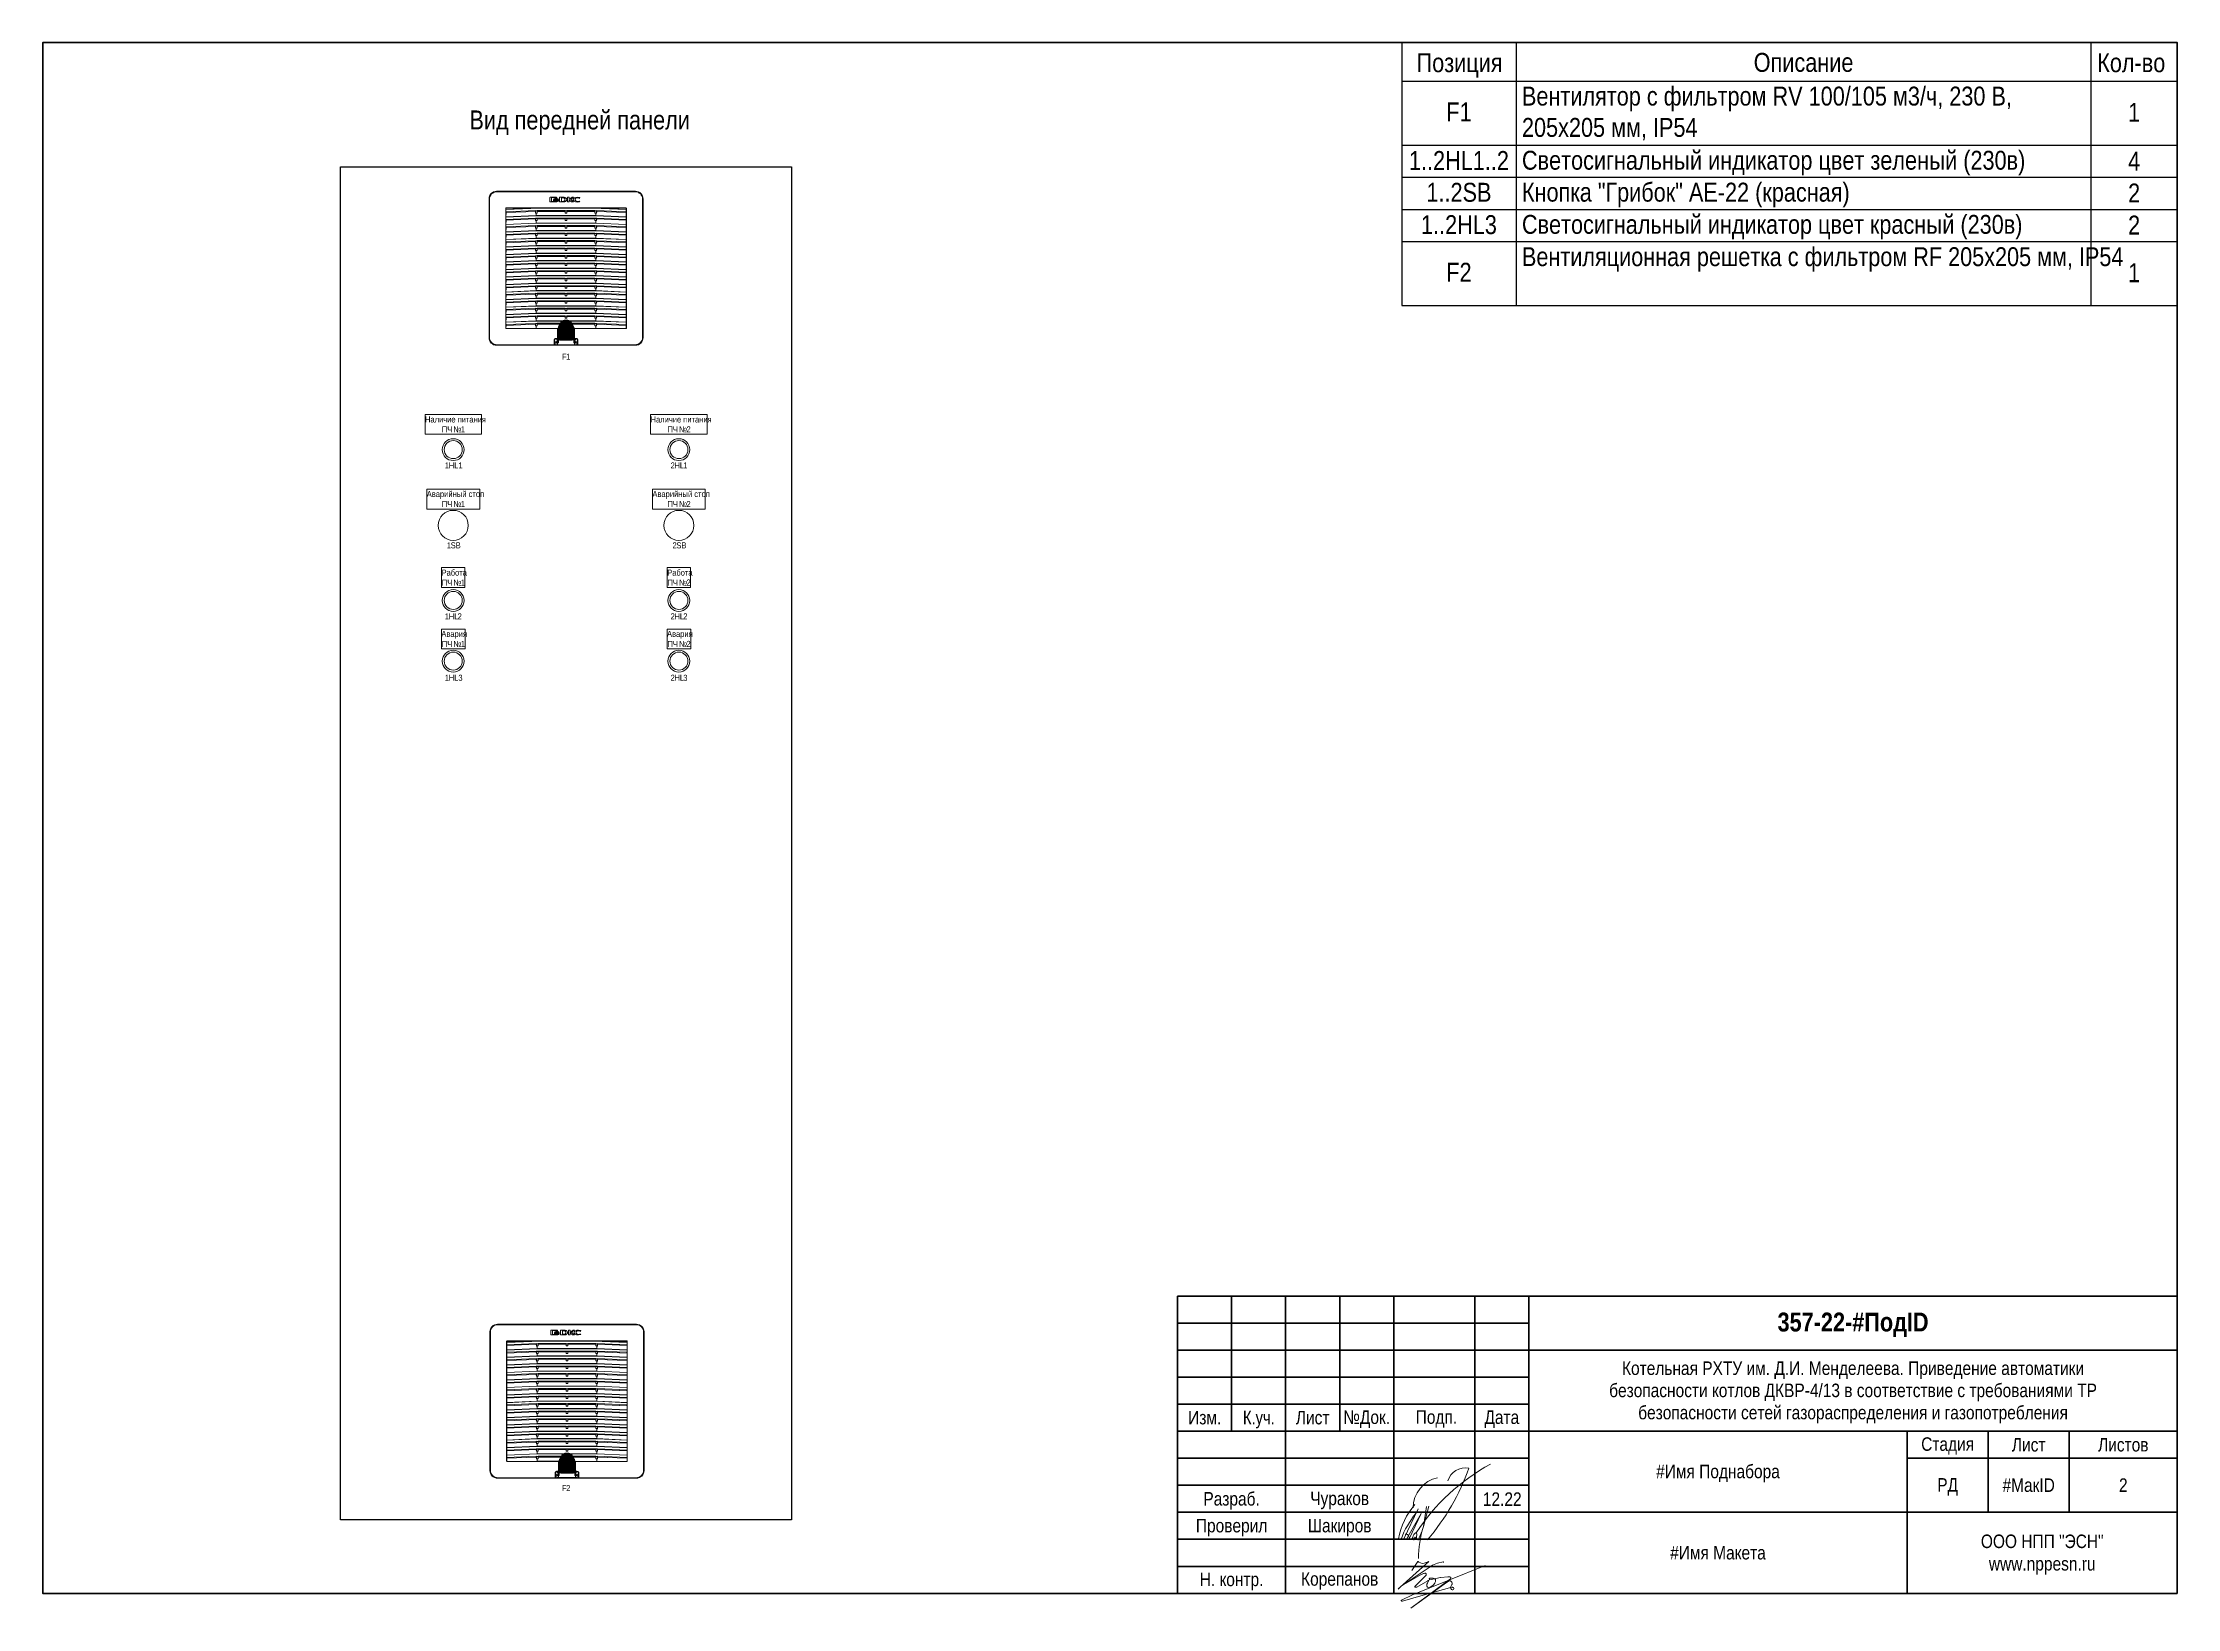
# Model space of a CAD drawing. Header units: millimetres. Extents: x -6000 to 26000, y -6000 to 26000.
# Drawn here: x 20 to 415, y -3579 to -3289.3 of the extents above; entities that cross this region are included whole.
import ezdxf

# ---------------------------------------------------------------- set-up
doc = ezdxf.new("R2010")
doc.units = ezdxf.units.MM
doc.header["$MEASUREMENT"] = 0
for name, color, linetype, lineweight in [('0_Ном._пера__1', 7, 'Continuous', 15), ('0_Ном._пера__241', 7, 'Continuous', 50), ('0_Ном._пера__246', 7, 'Continuous', 100), ('2D - Общий_Ном._пера__21', 7, 'Continuous', 30), ('Аннотация - Текст_Ном._пера__1', 7, 'Continuous', 15), ('Чертеж и Рисунок_Ном._пера__1', 7, 'Continuous', 15), ('Чертеж и Рисунок_Ном._пера__21', 7, 'Continuous', 30), ('Чертеж и Рисунок_Ном._пера__7', 7, 'Continuous', 15)]:
    doc.layers.add(name, color=color, linetype=linetype, lineweight=lineweight)
doc.layers.add('0_Ном._пера__9', color=7, linetype='Continuous', lineweight=15, true_color=0x3dad99)
doc.layers.add('Чертеж и Рисунок_Ном._пера__8', color=7, linetype='Continuous', lineweight=15, true_color=0xa80f02)
doc.styles.add('СГЕНЕРИР_СТИЛЬ_1', font='ARIALN.TTF')
doc.styles.add('СГЕНЕРИР_СТИЛЬ_4', font='ARIALN.TTF')

msp = doc.modelspace()

# ---------------------------------------------------------------- texts
at = {"layer": '0_Ном._пера__1', "color": 7, "linetype": 'Continuous', "lineweight": 15, "attachment_point": 5}
for s, insert, char_height, style in [('\\A1;{\\pqc;\\fArial Narrow|b1|i0|c204|p34;357-22\\fArial Narrow|b1|i0|c204|p34;-\\fArial Narrow|b1|i0|c204|p34;#ПодID}', (355, -3526.57), 3.5, 'СГЕНЕРИР_СТИЛЬ_4'), ('\\A1;{\\pqc;\\fArial Narrow|b0|i0|c204|p34;Изм.}', (235.04, -3543.77), 2.5, 'СГЕНЕРИР_СТИЛЬ_1'), ('\\A1;{\\W0.950000x;\\pqc;\\fArial Narrow|b0|i0|c204|p34;К.уч.}', (245.04, -3544.12), 2.5, 'СГЕНЕРИР_СТИЛЬ_1'), ('\\A1;{\\pqc;\\fArial Narrow|b0|i0|c204|p34;Лист}', (255, -3543.77), 2.5, 'СГЕНЕРИР_СТИЛЬ_1'), ('\\A1;{\\pqc;\\fArial Narrow|b0|i0|c204|p34;№Док.}', (265, -3544.04), 2.5, 'СГЕНЕРИР_СТИЛЬ_1'), ('\\A1;{\\pqc;\\fArial Narrow|b0|i0|c204|p34; Подп.}', (277.5, -3544.01), 2.5, 'СГЕНЕРИР_СТИЛЬ_1'), ('\\A1;{\\pqc;\\fArial Narrow|b0|i0|c204|p34;Дата}', (290, -3544.04), 2.5, 'СГЕНЕРИР_СТИЛЬ_1'), ('\\A1;{\\pqc;\\fArial Narrow|b0|i0|c204|p34;Стадия}', (372.5, -3549.01), 2.5, 'СГЕНЕРИР_СТИЛЬ_1'), ('\\A1;{\\pqc;\\fArial Narrow|b0|i0|c204|p34;Лист}', (387.5, -3548.79), 2.5, 'СГЕНЕРИР_СТИЛЬ_1'), ('\\A1;{\\pqc;\\fArial Narrow|b0|i0|c204|p34;Листов}', (405, -3548.79), 2.5, 'СГЕНЕРИР_СТИЛЬ_1'), ('\\A1;{\\pqc;\\fArial Narrow|b0|i0|c204|p34;#Имя Поднабора}', (330, -3554.09), 2.5, 'СГЕНЕРИР_СТИЛЬ_1'), ('\\A1;{\\pqc;\\fArial Narrow|b0|i0|c204|p34;РД}', (372.5, -3556.57), 2.5, 'СГЕНЕРИР_СТИЛЬ_1'), ('\\A1;{\\pqc;\\fArial Narrow|b0|i0|c204|p34;#МакID}', (387.5, -3556.27), 2.5, 'СГЕНЕРИР_СТИЛЬ_1'), ('\\A1;{\\pqc;\\fArial Narrow|b0|i0|c204|p34;#Имя Макета}', (330, -3568.77), 2.5, 'СГЕНЕРИР_СТИЛЬ_1')]:
    msp.add_mtext(s, dxfattribs=dict(at, insert=insert, char_height=char_height, style=style))
at = {"layer": '0_Ном._пера__1', "color": 7, "linetype": 'Continuous', "lineweight": 15, "insert": (355, -3539.09), "char_height": 2.5, "width": 102.1134, "attachment_point": 5, "line_spacing_factor": 0.984993, "style": 'СГЕНЕРИР_СТИЛЬ_1'}
msp.add_mtext('\\A1;{\\pqc;\\fArial Narrow|b0|i0|c204|p34;Котельная РХТУ им. Д.И. Менделеева. Приведение автоматики безопасности котлов ДКВР-4/13 в соответствие с требованиями ТР безопасности сетей газораспределения и газопотребления}', dxfattribs=at)
at = {"layer": '0_Ном._пера__1', "color": 7, "linetype": 'Continuous', "lineweight": 15, "insert": (390, -3569.1), "char_height": 2.5, "attachment_point": 5, "line_spacing_factor": 0.996855, "style": 'СГЕНЕРИР_СТИЛЬ_1'}
msp.add_mtext('\\A1;{\\pqc;\\fArial Narrow|b0|i0|c204|p34;ООО НПП "ЭСН"\\P\\pqc;\\fArial Narrow|b0|i0|c204|p34;www.nppesn.ru}', dxfattribs=at)
at = {"layer": 'Аннотация - Текст_Ном._пера__1', "color": 7, "linetype": 'Continuous', "lineweight": 15, "style": 'СГЕНЕРИР_СТИЛЬ_1'}
for s, insert, char_height, attachment_point in [('\\A1;{\\pqc;\\fArial Narrow|b0|i0|c204|p34;Позиция}', (282.18, -3291.24), 3.5, 2), ('\\A1;{\\pqc;\\fArial Narrow|b0|i0|c204|p34;Описание}', (345.84, -3291.18), 3.5, 2), ('\\A1;{\\pqc;\\fArial Narrow|b0|i0|c204|p34;Кол\\fArial Narrow|b0|i0|c204|p34;-во}', (406.48, -3291.24), 3.5, 2), ('\\A1;{\\pqc;\\fArial Narrow|b0|i0|c204|p34;Вид передней панели}', (119.36, -3301.83), 3.5, 2), ('\\A1;{\\pqc;\\fArial Narrow|b0|i0|c204|p34;F1}', (282.07, -3300.35), 3.5, 2), ('\\A1;{\\pqc;\\fArial Narrow|b0|i0|c204|p34;1}', (407.01, -3300.43), 3.5, 2), ('\\A1;{\\pqc;\\fArial Narrow|b0|i0|c204|p34;1..2\\fArial Narrow|b0|i0|c204|p34;HL1..\\fArial Narrow|b0|i0|c204|p34;2}', (282.07, -3309.34), 3.5, 2), ('\\A1;{\\pql;\\fArial Narrow|b0|i0|c204|p34;Светосигнальный индикатор цвет зеленый (230в)}', (293.73, -3309.29), 3.5, 1), ('\\A1;{\\pqc;\\fArial Narrow|b0|i0|c204|p34;4}', (407.01, -3309.44), 3.5, 2), ('\\A1;{\\pqc;\\fArial Narrow|b0|i0|c204|p34;1..2SB}', (282.07, -3315.22), 3.5, 2), ('\\A1;{\\pql;\\fArial Narrow|b0|i0|c204|p34;Кнопка "Грибок" АЕ-22 (красная)}', (293.73, -3315.2), 3.5, 1), ('\\A1;{\\pqc;\\fArial Narrow|b0|i0|c204|p34;2}', (407.01, -3315.36), 3.5, 2), ('\\A1;{\\pqc;\\fArial Narrow|b0|i0|c204|p34;1..2\\fArial Narrow|b0|i0|c204|p34;HL\\fArial Narrow|b0|i0|c204|p34;3}', (282.07, -3321.21), 3.5, 2), ('\\A1;{\\pql;\\fArial Narrow|b0|i0|c204|p34;Светосигнальный индикатор цвет красный (230в)}', (293.73, -3321.16), 3.4954, 1), ('\\A1;{\\pqc;\\fArial Narrow|b0|i0|c204|p34;2}', (407.01, -3321.29), 3.5, 2), ('\\A1;{\\pqc;\\fArial Narrow|b0|i0|c204|p34;F2}', (282.07, -3330.02), 3.5, 2), ('\\A1;{\\pqc;\\fArial Narrow|b0|i0|c204|p34;1}', (407.01, -3330.11), 3.5, 2), ('\\A1;{\\pqc;\\fArial Narrow|b0|i0|c204|p34;2}', (405, -3555), 2.5, 2), ('\\A1;{\\pqc;\\fArial Narrow|b0|i0|c204|p34;Разраб.}', (240, -3557.53), 2.5, 2), ('\\A1;{\\pqc;\\fArial Narrow|b0|i0|c204|p34;Чураков}', (260, -3557.45), 2.5, 2), ('\\A1;{\\pqc;\\fArial Narrow|b0|i0|c204|p34;12.22}', (290.08, -3557.59), 2.5, 2), ('\\A1;{\\pqc;\\fArial Narrow|b0|i0|c204|p34;Проверил}', (240, -3562.49), 2.5, 2), ('\\A1;{\\pqc;\\fArial Narrow|b0|i0|c204|p34;Шакиров}', (260, -3562.49), 2.5, 2), ('\\A1;{\\pqc;\\fArial Narrow|b0|i0|c204|p34;Н. контр.}', (240, -3572.44), 2.5, 2), ('\\A1;{\\pqc;\\fArial Narrow|b0|i0|c204|p34;Корепанов}', (260, -3572.36), 2.5, 2)]:
    msp.add_mtext(s, dxfattribs=dict(at, insert=insert, char_height=char_height, attachment_point=attachment_point))
at = {"layer": 'Аннотация - Текст_Ном._пера__1', "color": 7, "linetype": 'Continuous', "lineweight": 15, "width": 105.2867, "attachment_point": 1, "style": 'СГЕНЕРИР_СТИЛЬ_1'}
for s, insert, char_height, line_spacing_factor in [('\\A1;{\\pql;\\fArial Narrow|b0|i0|c204|p34;Вентилятор с фильтром RV 100/105 м3/ч, 230 В, 205x205 мм, IP54}', (293.73, -3297.42), 3.5, 0.993187), ('\\A1;{\\pql;\\fArial Narrow|b0|i0|c204|p34;Вентиляционная решетка с фильтром RF 205x205 мм, IP54}', (293.73, -3327.14), 3.4954, 0.994788)]:
    msp.add_mtext(s, dxfattribs=dict(at, insert=insert, char_height=char_height, line_spacing_factor=line_spacing_factor))
at = {"layer": 'Чертеж и Рисунок_Ном._пера__1', "color": 7, "linetype": 'Continuous', "lineweight": 15, "char_height": 1.1128, "attachment_point": 7, "style": 'СГЕНЕРИР_СТИЛЬ_1'}
for s, insert in [('\\A1;{\\pql;\\fArial Narrow|b0|i0|c204|p34;F}', (116.09, -3347.95)), ('\\A1;{\\pql;\\fArial Narrow|b0|i0|c204|p34;1}', (116.88, -3347.95)), ('\\A1;{\\pql;\\fArial Narrow|b0|i0|c204|p34;Наличие питания}', (90.75, -3359.59)), ('\\A1;{\\pql;\\fArial Narrow|b0|i0|c204|p34;ПЧ}', (93.85, -3361.4)), ('\\A1;{\\pql;\\fArial Narrow|b0|i0|c204|p34;№}', (95.99, -3361.4)), ('\\A1;{\\pql;\\fArial Narrow|b0|i0|c204|p34;1}', (97.37, -3361.4)), ('\\A1;{\\pql;\\fArial Narrow|b0|i0|c204|p34;Наличие питания}', (132.5, -3359.59)), ('\\A1;{\\pql;\\fArial Narrow|b0|i0|c204|p34;ПЧ}', (135.6, -3361.4)), ('\\A1;{\\pql;\\fArial Narrow|b0|i0|c204|p34;№}', (137.75, -3361.4)), ('\\A1;{\\pql;\\fArial Narrow|b0|i0|c204|p34;2}', (139.13, -3361.4)), ('\\A1;{\\pql;\\fArial Narrow|b0|i0|c204|p34; }', (95.64, -3361.76)), ('\\A1;{\\pql;\\fArial Narrow|b0|i0|c204|p34; }', (137.39, -3361.76)), ('\\A1;{\\pql;\\fArial Narrow|b0|i0|c204|p34;1}', (94.43, -3368.09)), ('\\A1;{\\pql;\\fArial Narrow|b0|i0|c204|p34;HL1}', (95.14, -3368.09)), ('\\A1;{\\pql;\\fArial Narrow|b0|i0|c204|p34;2}', (136.19, -3368.09)), ('\\A1;{\\pql;\\fArial Narrow|b0|i0|c204|p34;HL}', (136.9, -3368.09)), ('\\A1;{\\pql;\\fArial Narrow|b0|i0|c204|p34;1}', (138.54, -3368.09)), ('\\A1;{\\pql;\\fArial Narrow|b0|i0|c204|p34;Аварийный стоп}', (91.07, -3373.71)), ('\\A1;{\\pql;\\fArial Narrow|b0|i0|c204|p34;Аварийный стоп}', (132.83, -3373.71)), ('\\A1;{\\pql;\\fArial Narrow|b0|i0|c204|p34;ПЧ}', (93.85, -3375.23)), ('\\A1;{\\pql;\\fArial Narrow|b0|i0|c204|p34; }', (95.64, -3375.59)), ('\\A1;{\\pql;\\fArial Narrow|b0|i0|c204|p34;№}', (95.99, -3375.23)), ('\\A1;{\\pql;\\fArial Narrow|b0|i0|c204|p34;1}', (97.37, -3375.23)), ('\\A1;{\\pql;\\fArial Narrow|b0|i0|c204|p34;ПЧ }', (135.6, -3375.23)), ('\\A1;{\\pql;\\fArial Narrow|b0|i0|c204|p34;№}', (137.75, -3375.23)), ('\\A1;{\\pql;\\fArial Narrow|b0|i0|c204|p34;2}', (139.13, -3375.23)), ('\\A1;{\\pql;\\fArial Narrow|b0|i0|c204|p34;1}', (94.79, -3382.87)), ('\\A1;{\\pql;\\fArial Narrow|b0|i0|c204|p34;SB}', (95.5, -3382.89)), ('\\A1;{\\pql;\\fArial Narrow|b0|i0|c204|p34;2}', (136.54, -3382.87)), ('\\A1;{\\pql;\\fArial Narrow|b0|i0|c204|p34;SB}', (137.26, -3382.89)), ('\\A1;{\\pql;\\fArial Narrow|b0|i0|c204|p34;Работа}', (93.81, -3387.93)), ('\\A1;{\\pql;\\fArial Narrow|b0|i0|c204|p34;ПЧ}', (93.85, -3389.75)), ('\\A1;{\\pql;\\fArial Narrow|b0|i0|c204|p34;№}', (95.99, -3389.75)), ('\\A1;{\\pql;\\fArial Narrow|b0|i0|c204|p34;1}', (97.37, -3389.75)), ('\\A1;{\\pql;\\fArial Narrow|b0|i0|c204|p34;Работа}', (135.56, -3387.93)), ('\\A1;{\\pql;\\fArial Narrow|b0|i0|c204|p34;ПЧ }', (135.6, -3389.75)), ('\\A1;{\\pql;\\fArial Narrow|b0|i0|c204|p34;№}', (137.75, -3389.75)), ('\\A1;{\\pql;\\fArial Narrow|b0|i0|c204|p34;2}', (139.13, -3389.75)), ('\\A1;{\\pql;\\fArial Narrow|b0|i0|c204|p34; }', (95.64, -3390.11)), ('\\A1;{\\pql;\\fArial Narrow|b0|i0|c204|p34;1}', (94.43, -3396.01)), ('\\A1;{\\pql;\\fArial Narrow|b0|i0|c204|p34;HL}', (95.14, -3396.01)), ('\\A1;{\\pql;\\fArial Narrow|b0|i0|c204|p34;2}', (96.79, -3396.01)), ('\\A1;{\\pql;\\fArial Narrow|b0|i0|c204|p34;2}', (136.19, -3396.01)), ('\\A1;{\\pql;\\fArial Narrow|b0|i0|c204|p34;HL}', (136.9, -3396.01)), ('\\A1;{\\pql;\\fArial Narrow|b0|i0|c204|p34;2}', (138.54, -3396.01)), ('\\A1;{\\pql;\\fArial Narrow|b0|i0|c204|p34;Авария}', (93.77, -3399.59)), ('\\A1;{\\pql;\\fArial Narrow|b0|i0|c204|p34;ПЧ}', (93.85, -3401.11)), ('\\A1;{\\pql;\\fArial Narrow|b0|i0|c204|p34;№}', (95.99, -3401.11)), ('\\A1;{\\pql;\\fArial Narrow|b0|i0|c204|p34;1}', (97.37, -3401.11)), ('\\A1;{\\pql;\\fArial Narrow|b0|i0|c204|p34;Авария}', (135.53, -3399.59)), ('\\A1;{\\pql;\\fArial Narrow|b0|i0|c204|p34;ПЧ }', (135.6, -3401.11)), ('\\A1;{\\pql;\\fArial Narrow|b0|i0|c204|p34;№}', (137.75, -3401.11)), ('\\A1;{\\pql;\\fArial Narrow|b0|i0|c204|p34;2}', (139.13, -3401.11)), ('\\A1;{\\pql;\\fArial Narrow|b0|i0|c204|p34; }', (95.64, -3401.47)), ('\\A1;{\\pql;\\fArial Narrow|b0|i0|c204|p34;1}', (94.43, -3407.38)), ('\\A1;{\\pql;\\fArial Narrow|b0|i0|c204|p34;HL3}', (95.14, -3407.4)), ('\\A1;{\\pql;\\fArial Narrow|b0|i0|c204|p34;2}', (136.19, -3407.38)), ('\\A1;{\\pql;\\fArial Narrow|b0|i0|c204|p34;HL}', (136.9, -3407.38)), ('\\A1;{\\pql;\\fArial Narrow|b0|i0|c204|p34;3}', (138.54, -3407.4)), ('\\A1;{\\pql;\\fArial Narrow|b0|i0|c204|p34;F}', (116.09, -3557.36)), ('\\A1;{\\pql;\\fArial Narrow|b0|i0|c204|p34;2}', (116.88, -3557.36))]:
    msp.add_mtext(s, dxfattribs=dict(at, insert=insert))

# ---------------------------------------------------------------- linework, layer by layer
at = {"layer": '0_Ном._пера__241', "color": 7, "linetype": 'Continuous', "lineweight": 50}
for p, q in [((240, -3521.28), (240, -3546.28)), ((260, -3521.28), (260, -3546.28)), ((230, -3526.28), (295, -3526.28)), ((230, -3536.28), (295, -3536.28)), ((295, -3541.28), (230, -3541.28)), ((295, -3551.28), (230, -3551.28)), ((295, -3556.28), (230, -3556.28)), ((295, -3561.28), (230, -3561.28)), ((295, -3566.28), (230, -3566.28)), ((295, -3571.28), (230, -3571.28))]:
    msp.add_line(p, q, dxfattribs=at)
at = {"layer": '0_Ном._пера__246', "color": 7, "linetype": 'Continuous', "lineweight": 100}
for p, q in [((415, -3521.28), (230, -3521.28)), ((230, -3521.28), (230, -3576.28)), ((250, -3521.28), (250, -3576.28)), ((270, -3521.28), (270, -3576.28)), ((285, -3521.28), (285, -3576.28)), ((295, -3521.28), (295, -3576.28)), ((415, -3531.28), (230, -3531.28)), ((415, -3546.28), (230, -3546.28)), ((365, -3576.28), (365, -3546.28)), ((380, -3546.28), (380, -3561.28)), ((395, -3546.28), (395, -3561.28)), ((415, -3551.28), (365, -3551.28)), ((415, -3561.28), (295, -3561.28))]:
    msp.add_line(p, q, dxfattribs=at)
at = {"layer": '0_Ном._пера__246', "color": 7, "linetype": 'Continuous', "lineweight": 100, "flags": 128}
msp.add_lwpolyline([(415, -3576.28), (415, -3289.28), (20, -3289.28), (20, -3576.28)], close=True, dxfattribs=at)
at = {"layer": '0_Ном._пера__9', "color": 135, "linetype": 'Continuous', "lineweight": 15, "true_color": 0x3dad99}
for p, q in [((274.54, -3560.63), (271.86, -3566.18)), ((272.35, -3566.27), (275.1, -3561.49)), ((275.1, -3561.49), (272.84, -3566.18)), ((275.49, -3563.92), (276.47, -3560.16)), ((275.49, -3563.92), (276.07, -3560.18)), ((273.33, -3566.27), (273.51, -3565.95)), ((274.27, -3565.34), (274.13, -3566.38)), ((274.53, -3566.43), (275.27, -3564.69))]:
    msp.add_line(p, q, dxfattribs=at)
at = {"layer": '0_Ном._пера__9', "color": 135, "linetype": 'Continuous', "lineweight": 15, "true_color": 0x3dad99, "flags": 128}
for points in [[(273.37, -3572.04), (274.48, -3570.41, -0.414214), (274.51, -3570.4), (274.64, -3570.49, 0.267949), (275.98, -3570.6), (276.48, -3570.36, -0.775573), (276.51, -3570.38), (271.17, -3575.13), (270.81, -3575.48), (270.95, -3575.34, 0.030067), (271.39, -3574.97), (276.91, -3571.27, -0.091908), (278.11, -3570.69), (279.12, -3570.42, -0.933541), (279.19, -3570.54)], [(271.87, -3574.66), (275.11, -3572.81, -0.08719), (275.64, -3572.58), (275.75, -3572.55, -0.702393), (275.98, -3572.89), (273.94, -3574.92, 0.136086), (273.9, -3575.02, 0.443716), (274.02, -3575.16), (274.18, -3575.16, 0.161222), (274.25, -3575.14), (276.29, -3573.94, -0.026522), (276.38, -3573.87, -0.768791), (276.46, -3573.95), (276.23, -3574.38, 0.105043), (276.11, -3574.8, 0.43472), (276.54, -3575.26, 0.16132), (276.66, -3575.22), (277.28, -3574.76, 0.102211), (277.56, -3574.45), (277.58, -3574.4, -0.023478), (277.62, -3574.35, 0.197304), (277.75, -3573.79, 0.161257), (277.69, -3573.68, 0.094433), (277.46, -3573.53), (277.44, -3573.52, 0.083774), (277.2, -3573.46, 0.05387), (276.8, -3573.48, 0.985858), (276.69, -3573.8), (278.65, -3573.36, -0.027151), (278.73, -3573.35), (280.02, -3573.21, -0.046388), (280.15, -3573.2), (280.38, -3573.22, -0.65616), (280.5, -3573.58), (273.14, -3579.05), (279.32, -3574.55), (280.16, -3574), (280.27, -3573.98, -0.038414), (280.38, -3573.97), (280.48, -3573.97), (280.5, -3573.98, -0.402341), (280.8, -3574.58, 0.020676), (280.78, -3574.64), (280.55, -3575.02, 0.467701), (280.83, -3575.63, 0.131652), (281.07, -3575.54, 0.726247), (280.97, -3575.17), (280.88, -3575.15, 0.115506), (280.74, -3575.16), (274.6, -3576.88), (271.6, -3577.7), (271.48, -3577.7, -0.747293), (271.44, -3577.55), (273.5, -3576.57), (286.93, -3571.1)]]:
    msp.add_lwpolyline(points, format="xyb", dxfattribs=at)
at = {"layer": '0_Ном._пера__9', "color": 135, "linetype": 'Continuous', "lineweight": 15, "true_color": 0x3dad99}
for centre, radius, start, end in [((279.27, -3560.43), 5.66, 101.6434, 180.3746), ((306.41, -3586.12), 38.51, 118.6981, 146.8966), ((243.78, -3538.78), 42.61, 319.6537, 340.3805), ((283.34, -3556.56), 3.52, 80.6082, 161.7985), ((283.79, -3568.52), 13.12, 138.6736, 169.7126), ((286.05, -3571.52), 15.59, 139.9163, 160.3208), ((272.19, -3565.97), 0.668, 353.3227, 96.6773), ((273.35, -3565.67), 0.661, 268.7016, 341.1724), ((296.11, -3570.16), 21.55, 163.167, 179.0964)]:
    msp.add_arc(centre, radius, start, end, dxfattribs=at)
msp.add_ellipse((273.9, -3565.74), major_axis=(0.248, 0.662), ratio=0.421875, dxfattribs=at)
at = {"layer": '2D - Общий_Ном._пера__21', "color": 7, "linetype": 'Continuous', "lineweight": 30}
for p, q in [((271.49, -3289.28), (271.49, -3337.93)), ((271.49, -3289.28), (415, -3289.28)), ((292.66, -3289.28), (292.66, -3337.93)), ((399.02, -3289.28), (399.02, -3337.93)), ((415, -3289.28), (415, -3337.93)), ((271.49, -3296.38), (415, -3296.38)), ((271.49, -3308.26), (415, -3308.26)), ((271.49, -3314.19), (415, -3314.19)), ((271.49, -3320.13), (415, -3320.13)), ((271.49, -3326.06), (415, -3326.06)), ((271.49, -3337.93), (415, -3337.93))]:
    msp.add_line(p, q, dxfattribs=at)
at = {"layer": 'Чертеж и Рисунок_Ном._пера__1', "color": 7, "linetype": 'Continuous', "lineweight": 15}
for p, q in [((101.19, -3358.1), (90.75, -3358.1)), ((90.75, -3358.1), (90.75, -3361.76)), ((101.19, -3361.76), (101.19, -3358.1)), ((142.94, -3358.1), (132.5, -3358.1)), ((132.5, -3358.1), (132.5, -3361.76)), ((142.94, -3361.76), (142.94, -3358.1)), ((90.75, -3361.76), (101.19, -3361.76)), ((132.5, -3361.76), (142.94, -3361.76)), ((100.86, -3371.93), (91.07, -3371.93)), ((91.07, -3371.93), (91.07, -3375.59)), ((100.86, -3375.59), (100.86, -3371.93)), ((142.61, -3371.93), (132.83, -3371.93)), ((132.83, -3371.93), (132.83, -3375.59)), ((142.61, -3375.59), (142.61, -3371.93)), ((91.07, -3375.59), (100.86, -3375.59)), ((132.83, -3375.59), (142.61, -3375.59)), ((98.12, -3386.44), (93.81, -3386.44)), ((93.81, -3386.44), (93.81, -3390.11)), ((98.12, -3390.11), (98.12, -3386.44)), ((139.88, -3386.44), (135.56, -3386.44)), ((135.56, -3386.44), (135.56, -3390.11)), ((139.88, -3390.11), (139.88, -3386.44)), ((93.81, -3390.11), (98.12, -3390.11)), ((135.56, -3390.11), (139.88, -3390.11)), ((98.16, -3397.8), (93.77, -3397.8)), ((93.77, -3397.8), (93.77, -3401.47)), ((98.16, -3401.47), (98.16, -3397.8)), ((139.92, -3397.8), (135.53, -3397.8)), ((135.53, -3397.8), (135.53, -3401.47)), ((139.92, -3401.47), (139.92, -3397.8)), ((93.77, -3401.47), (98.16, -3401.47)), ((135.53, -3401.47), (139.92, -3401.47))]:
    msp.add_line(p, q, dxfattribs=at)
for centre, radius in [((95.97, -3364.6), 2.02), ((95.97, -3364.6), 1.67), ((137.72, -3364.6), 2.02), ((137.72, -3364.6), 1.67), ((95.97, -3378.62), 2.78), ((137.72, -3378.62), 2.78), ((95.97, -3392.52), 2.02), ((95.97, -3392.52), 1.67), ((137.72, -3392.52), 2.02), ((137.72, -3392.52), 1.67), ((95.97, -3403.75), 2.02), ((95.97, -3403.75), 1.67), ((137.72, -3403.75), 2.02), ((137.72, -3403.75), 1.67)]:
    msp.add_circle(centre, radius, dxfattribs=at)
at = {"layer": 'Чертеж и Рисунок_Ном._пера__21', "color": 7, "linetype": 'Continuous', "lineweight": 30}
for p, q in [((75.11, -3312.28), (158.57, -3312.28)), ((75.11, -3562.67), (75.11, -3312.28)), ((158.57, -3312.28), (158.57, -3562.67)), ((158.57, -3562.67), (75.11, -3562.67))]:
    msp.add_line(p, q, dxfattribs=at)
at = {"layer": 'Чертеж и Рисунок_Ном._пера__7', "color": 7, "linetype": 'Continuous', "lineweight": 15}
for p, q in [((104.04, -3316.81), (104, -3316.78)), ((129.68, -3316.78), (104, -3316.78)), ((104.04, -3316.81), (104.04, -3316.88)), ((129.65, -3316.81), (104.04, -3316.81)), ((129.65, -3316.88), (104.04, -3316.88)), ((113.85, -3317.98), (113.85, -3318.67)), ((115.03, -3317.89), (113.94, -3317.89)), ((114.15, -3317.96), (115.01, -3317.96)), ((114.15, -3318.69), (114.15, -3317.96)), ((115.01, -3317.96), (115.01, -3318.04)), ((115.12, -3318.04), (115.12, -3317.98)), ((115.66, -3317.89), (115.66, -3318.76)), ((116.25, -3317.89), (115.66, -3317.89)), ((117.13, -3317.89), (117.13, -3318.76)), ((117.44, -3317.89), (117.13, -3317.89)), ((117.44, -3318.3), (117.44, -3317.89)), ((117.99, -3317.89), (117.44, -3318.3)), ((117.7, -3318.28), (118.23, -3317.89)), ((118.23, -3317.89), (117.99, -3317.89)), ((119.41, -3317.95), (118.97, -3317.88)), ((119.36, -3318.1), (119.41, -3317.95)), ((129.65, -3316.81), (129.68, -3316.78)), ((129.65, -3316.88), (129.65, -3316.81)), ((102.59, -3318.2), (102.62, -3318.23)), ((102.59, -3343.88), (102.59, -3318.2)), ((102.62, -3318.23), (102.62, -3343.85)), ((102.69, -3318.23), (102.62, -3318.23)), ((102.69, -3318.23), (102.69, -3343.85)), ((105.68, -3342.1), (105.68, -3319.98)), ((105.72, -3319.98), (105.68, -3319.98)), ((111.88, -3319.91), (105.72, -3320.18)), ((110.76, -3319.91), (105.72, -3320.13)), ((105.72, -3342.1), (105.72, -3319.98)), ((105.72, -3319.98), (105.73, -3319.98)), ((105.73, -3319.98), (105.72, -3320.13)), ((105.72, -3320.18), (105.72, -3320.6)), ((105.72, -3320.6), (111.17, -3320.36)), ((105.72, -3320.6), (105.72, -3320.64)), ((105.72, -3320.64), (105.74, -3320.67)), ((105.74, -3320.74), (105.72, -3321.52)), ((111.34, -3321.27), (105.72, -3321.52)), ((111.34, -3321.32), (105.72, -3321.57)), ((105.72, -3321.57), (105.72, -3321.99)), ((105.72, -3321.99), (111.17, -3321.75)), ((105.74, -3320.74), (111.17, -3320.5)), ((111.17, -3320.5), (105.74, -3320.74)), ((105.74, -3320.67), (105.74, -3320.74)), ((105.74, -3320.74), (105.74, -3320.74)), ((105.74, -3322.13), (111.17, -3321.89)), ((111.17, -3321.89), (105.74, -3322.13)), ((105.79, -3319.87), (116.84, -3319.87)), ((105.79, -3319.91), (105.79, -3319.87)), ((116.84, -3319.91), (105.79, -3319.91)), ((111.17, -3320.36), (111.17, -3320.4)), ((111.17, -3320.4), (111.36, -3320.4)), ((111.17, -3320.4), (111.17, -3320.42)), ((111.36, -3320.41), (111.17, -3320.42)), ((111.17, -3320.42), (111.17, -3320.42)), ((111.17, -3320.42), (111.17, -3320.81)), ((111.17, -3320.43), (111.17, -3320.42)), ((111.17, -3320.5), (111.17, -3320.43)), ((111.17, -3320.5), (111.17, -3320.81)), ((111.17, -3320.5), (111.17, -3320.5)), ((111.32, -3320.81), (111.17, -3320.81)), ((111.17, -3321.75), (111.17, -3321.79)), ((111.17, -3321.79), (111.36, -3321.79)), ((111.17, -3321.79), (111.17, -3321.81)), ((111.36, -3321.8), (111.17, -3321.81)), ((111.17, -3321.81), (111.17, -3321.81)), ((111.17, -3321.81), (111.17, -3322.21)), ((111.17, -3321.82), (111.17, -3321.81)), ((111.17, -3321.89), (111.17, -3321.82)), ((111.17, -3321.89), (111.17, -3322.21)), ((111.17, -3321.89), (111.17, -3321.89)), ((111.32, -3320.81), (111.34, -3321.27)), ((111.51, -3320.81), (111.32, -3320.81)), ((122.35, -3321.27), (111.34, -3321.27)), ((122.35, -3321.32), (111.34, -3321.32)), ((111.36, -3320.4), (111.52, -3320.4)), ((111.36, -3320.41), (111.36, -3320.4)), ((111.51, -3320.41), (111.36, -3320.41)), ((111.36, -3321.79), (111.52, -3321.79)), ((111.36, -3321.8), (111.36, -3321.79)), ((111.51, -3321.8), (111.36, -3321.8)), ((111.51, -3320.41), (111.52, -3320.4)), ((111.51, -3320.81), (111.51, -3320.41)), ((111.51, -3320.41), (111.51, -3320.41)), ((111.51, -3320.41), (111.52, -3320.42)), ((111.52, -3320.5), (111.51, -3320.81)), ((111.51, -3321.8), (111.52, -3321.79)), ((111.51, -3322.2), (111.51, -3321.8)), ((111.51, -3321.8), (111.51, -3321.8)), ((111.51, -3321.8), (111.52, -3321.82)), ((111.52, -3321.89), (111.51, -3322.2)), ((111.52, -3320.35), (116.67, -3320.35)), ((111.52, -3320.4), (111.52, -3320.35)), ((111.52, -3320.42), (111.52, -3320.49)), ((111.52, -3320.49), (111.52, -3320.5)), ((111.52, -3320.49), (116.67, -3320.49)), ((116.67, -3320.5), (111.52, -3320.5)), ((111.52, -3321.74), (116.67, -3321.74)), ((111.52, -3321.79), (111.52, -3321.74)), ((111.52, -3321.82), (111.52, -3321.89)), ((116.67, -3321.89), (111.52, -3321.89)), ((111.52, -3321.89), (111.52, -3321.89)), ((111.52, -3321.89), (116.67, -3321.89)), ((113.94, -3318.76), (115.03, -3318.76)), ((114.65, -3318.69), (114.15, -3318.69)), ((114.5, -3318.31), (114.5, -3318.4)), ((114.5, -3318.46), (114.5, -3318.55)), ((114.75, -3318.43), (114.97, -3318.39)), ((114.97, -3318.39), (115.19, -3318.43)), ((115.01, -3318.04), (115.12, -3318.04)), ((115.19, -3318.43), (115.26, -3318.39)), ((115.43, -3318.42), (115.43, -3318.33)), ((115.43, -3318.57), (115.43, -3318.48)), ((115.66, -3318.76), (116.22, -3318.76)), ((116.2, -3318.01), (115.99, -3318.01)), ((115.99, -3318.01), (115.99, -3318.65)), ((115.99, -3318.65), (116.19, -3318.65)), ((116.22, -3318.76), (116.22, -3318.76)), ((116.67, -3320.35), (116.67, -3320.4)), ((116.67, -3320.4), (117.02, -3320.4)), ((116.67, -3320.4), (116.68, -3320.41)), ((116.67, -3320.42), (116.68, -3320.41)), ((116.67, -3320.49), (116.67, -3320.42)), ((116.67, -3320.5), (116.67, -3320.49)), ((116.68, -3320.81), (116.67, -3320.5)), ((116.67, -3321.74), (116.67, -3321.79)), ((116.67, -3321.79), (117.02, -3321.79)), ((116.67, -3321.79), (116.68, -3321.8)), ((116.67, -3321.82), (116.68, -3321.8)), ((116.67, -3321.89), (116.67, -3321.82)), ((116.68, -3322.2), (116.67, -3321.89)), ((116.67, -3321.89), (116.67, -3321.89)), ((116.68, -3320.41), (117.01, -3320.41)), ((116.68, -3320.41), (116.68, -3320.81)), ((116.68, -3320.41), (116.68, -3320.41)), ((117.01, -3320.81), (116.68, -3320.81)), ((116.68, -3321.8), (117.01, -3321.8)), ((116.68, -3321.8), (116.68, -3322.2)), ((116.68, -3321.8), (116.68, -3321.8)), ((116.84, -3319.87), (127.9, -3319.87)), ((116.84, -3319.87), (116.84, -3319.91)), ((116.84, -3319.91), (127.9, -3319.91)), ((117.01, -3320.41), (117.02, -3320.4)), ((117.01, -3320.41), (117.01, -3320.41)), ((117.01, -3320.81), (117.01, -3320.41)), ((117.02, -3320.42), (117.01, -3320.41)), ((117.02, -3320.5), (117.01, -3320.81)), ((117.01, -3321.8), (117.02, -3321.79)), ((117.02, -3321.82), (117.01, -3321.8)), ((117.01, -3322.2), (117.01, -3321.8)), ((117.01, -3321.8), (117.01, -3321.8)), ((117.02, -3321.89), (117.01, -3322.2)), ((117.02, -3320.35), (122.17, -3320.35)), ((117.02, -3320.35), (117.02, -3320.4)), ((117.02, -3320.42), (117.02, -3320.49)), ((117.02, -3320.49), (117.02, -3320.49)), ((117.02, -3320.49), (122.17, -3320.49)), ((122.17, -3320.5), (117.02, -3320.5)), ((117.02, -3321.74), (122.17, -3321.74)), ((117.02, -3321.74), (117.02, -3321.79)), ((117.02, -3321.82), (117.02, -3321.89)), ((122.17, -3321.89), (117.02, -3321.89)), ((117.02, -3321.89), (117.02, -3321.89)), ((117.02, -3321.89), (122.17, -3321.89)), ((117.13, -3318.76), (117.44, -3318.76)), ((117.44, -3318.4), (117.86, -3318.76)), ((117.44, -3318.76), (117.44, -3318.4)), ((118.24, -3318.76), (117.7, -3318.28)), ((117.86, -3318.76), (118.24, -3318.76)), ((118.97, -3318.77), (119.35, -3318.71)), ((119.32, -3318.1), (119.36, -3318.1)), ((119.35, -3318.71), (119.39, -3318.6)), ((119.39, -3318.6), (119.36, -3318.6)), ((127.97, -3320.18), (121.8, -3319.91)), ((122.17, -3320.4), (122.17, -3320.35)), ((122.33, -3320.4), (122.17, -3320.4)), ((122.18, -3320.41), (122.17, -3320.4)), ((122.18, -3320.41), (122.17, -3320.42)), ((122.17, -3320.5), (122.17, -3320.42)), ((122.17, -3320.49), (122.17, -3320.5)), ((122.18, -3320.81), (122.17, -3320.5)), ((122.17, -3321.79), (122.17, -3321.74)), ((122.33, -3321.79), (122.17, -3321.79)), ((122.18, -3321.8), (122.17, -3321.79)), ((122.18, -3321.8), (122.17, -3321.82)), ((122.17, -3321.89), (122.17, -3321.82)), ((122.18, -3322.2), (122.17, -3321.89)), ((122.17, -3321.89), (122.17, -3321.89)), ((122.18, -3320.41), (122.33, -3320.41)), ((122.18, -3320.41), (122.18, -3320.81)), ((122.18, -3320.41), (122.18, -3320.41)), ((122.37, -3320.81), (122.18, -3320.81)), ((122.18, -3321.8), (122.33, -3321.8)), ((122.18, -3321.8), (122.18, -3322.2)), ((122.18, -3321.8), (122.18, -3321.8)), ((122.52, -3320.4), (122.33, -3320.4)), ((122.33, -3320.4), (122.33, -3320.41)), ((122.33, -3320.41), (122.51, -3320.42)), ((122.52, -3321.79), (122.33, -3321.79)), ((122.33, -3321.8), (122.33, -3321.79)), ((122.33, -3321.8), (122.51, -3321.81)), ((122.37, -3320.81), (122.35, -3321.27)), ((122.35, -3321.27), (127.97, -3321.52)), ((127.97, -3321.57), (122.35, -3321.32)), ((122.37, -3320.81), (122.51, -3320.81)), ((122.52, -3320.4), (122.51, -3320.42)), ((122.51, -3320.42), (122.51, -3320.42)), ((122.51, -3320.42), (122.51, -3320.81)), ((122.52, -3320.43), (122.51, -3320.42)), ((122.52, -3320.5), (122.51, -3320.81)), ((122.52, -3321.79), (122.51, -3321.81)), ((122.51, -3321.81), (122.51, -3321.81)), ((122.51, -3321.81), (122.51, -3322.21)), ((122.52, -3321.82), (122.51, -3321.81)), ((122.52, -3321.89), (122.51, -3322.21)), ((122.52, -3320.36), (127.97, -3320.6)), ((122.52, -3320.36), (122.52, -3320.4)), ((122.52, -3320.5), (122.52, -3320.43)), ((127.95, -3320.74), (122.52, -3320.5)), ((122.52, -3320.5), (122.52, -3320.5)), ((122.52, -3320.5), (127.95, -3320.74)), ((122.52, -3321.75), (127.97, -3321.99)), ((122.52, -3321.75), (122.52, -3321.79)), ((122.52, -3321.89), (122.52, -3321.82)), ((127.95, -3322.13), (122.52, -3321.89)), ((122.52, -3321.89), (122.52, -3321.89)), ((122.52, -3321.89), (127.95, -3322.13)), ((122.93, -3319.91), (127.97, -3320.13)), ((127.9, -3319.87), (127.9, -3319.91)), ((127.97, -3320.64), (127.95, -3320.67)), ((127.95, -3320.74), (127.95, -3320.67)), ((127.95, -3320.74), (127.97, -3321.52)), ((127.95, -3320.74), (127.95, -3320.74)), ((127.97, -3319.98), (127.96, -3319.98)), ((127.97, -3320.13), (127.96, -3319.98)), ((128.01, -3319.98), (127.97, -3319.98)), ((127.97, -3319.98), (127.97, -3342.1)), ((127.97, -3320.18), (127.97, -3320.6)), ((127.97, -3320.6), (127.97, -3320.64)), ((127.97, -3321.57), (127.97, -3321.99)), ((128.01, -3319.98), (128.01, -3342.1)), ((131, -3343.85), (131, -3318.23)), ((131, -3318.23), (131.07, -3318.23)), ((131.07, -3318.23), (131.1, -3318.2)), ((131.07, -3343.85), (131.07, -3318.23)), ((131.1, -3343.88), (131.1, -3318.2)), ((105.72, -3321.99), (105.72, -3322.03)), ((105.72, -3322.03), (105.74, -3322.06)), ((105.74, -3322.13), (105.72, -3322.91)), ((111.34, -3322.67), (105.72, -3322.91)), ((111.34, -3322.71), (105.72, -3322.96)), ((105.72, -3322.96), (105.72, -3323.38)), ((105.72, -3323.38), (111.17, -3323.14)), ((105.72, -3323.38), (105.72, -3323.42)), ((105.72, -3323.42), (105.74, -3323.45)), ((105.74, -3323.52), (105.72, -3324.3)), ((111.34, -3324.06), (105.72, -3324.3)), ((111.34, -3324.11), (105.72, -3324.35)), ((105.72, -3324.35), (105.72, -3324.77)), ((105.72, -3324.77), (111.17, -3324.53)), ((105.72, -3324.77), (105.72, -3324.81)), ((105.72, -3324.81), (105.74, -3324.84)), ((105.74, -3324.91), (105.72, -3325.69)), ((111.34, -3325.45), (105.72, -3325.69)), ((111.34, -3325.5), (105.72, -3325.74)), ((105.72, -3325.74), (105.72, -3326.16)), ((105.74, -3322.06), (105.74, -3322.13)), ((105.74, -3322.13), (105.74, -3322.13)), ((105.74, -3323.52), (111.17, -3323.28)), ((111.17, -3323.28), (105.74, -3323.52)), ((105.74, -3323.45), (105.74, -3323.52)), ((105.74, -3323.52), (105.74, -3323.52)), ((111.17, -3324.67), (105.74, -3324.91)), ((105.74, -3324.91), (111.17, -3324.68)), ((105.74, -3324.84), (105.74, -3324.91)), ((105.74, -3324.91), (105.74, -3324.91)), ((111.32, -3322.2), (111.17, -3322.21)), ((111.17, -3323.14), (111.17, -3323.19)), ((111.17, -3323.19), (111.36, -3323.18)), ((111.36, -3323.19), (111.17, -3323.2)), ((111.17, -3323.19), (111.17, -3323.21)), ((111.17, -3323.2), (111.17, -3323.21)), ((111.17, -3323.2), (111.17, -3323.6)), ((111.17, -3323.22), (111.17, -3323.21)), ((111.17, -3323.28), (111.17, -3323.22)), ((111.17, -3323.28), (111.17, -3323.6)), ((111.17, -3323.28), (111.17, -3323.28)), ((111.32, -3323.59), (111.17, -3323.6)), ((111.17, -3324.53), (111.17, -3324.58)), ((111.17, -3324.58), (111.36, -3324.57)), ((111.17, -3324.58), (111.17, -3324.6)), ((111.36, -3324.59), (111.17, -3324.59)), ((111.17, -3324.59), (111.17, -3324.6)), ((111.17, -3324.59), (111.17, -3324.99)), ((111.17, -3324.61), (111.17, -3324.6)), ((111.17, -3324.67), (111.17, -3324.61)), ((111.17, -3324.68), (111.17, -3324.67)), ((111.17, -3324.68), (111.17, -3324.99)), ((111.32, -3324.98), (111.17, -3324.99)), ((111.32, -3322.2), (111.34, -3322.67)), ((111.51, -3322.2), (111.32, -3322.2)), ((111.32, -3323.59), (111.34, -3324.06)), ((111.51, -3323.59), (111.32, -3323.59)), ((111.32, -3324.98), (111.34, -3325.45)), ((111.51, -3324.98), (111.32, -3324.98)), ((111.34, -3322.67), (122.35, -3322.67)), ((122.35, -3322.71), (111.34, -3322.71)), ((122.35, -3324.06), (111.34, -3324.06)), ((122.35, -3324.11), (111.34, -3324.11)), ((122.35, -3325.45), (111.34, -3325.45)), ((122.35, -3325.5), (111.34, -3325.5)), ((111.36, -3323.18), (111.52, -3323.18)), ((111.36, -3323.19), (111.36, -3323.18)), ((111.51, -3323.19), (111.36, -3323.19)), ((111.36, -3324.57), (111.52, -3324.57)), ((111.36, -3324.59), (111.36, -3324.57)), ((111.51, -3324.59), (111.36, -3324.59)), ((111.51, -3323.19), (111.52, -3323.18)), ((111.51, -3323.59), (111.51, -3323.19)), ((111.51, -3323.19), (111.51, -3323.19)), ((111.51, -3323.19), (111.52, -3323.21)), ((111.52, -3323.28), (111.51, -3323.59)), ((111.51, -3324.59), (111.52, -3324.57)), ((111.51, -3324.98), (111.51, -3324.59)), ((111.51, -3324.59), (111.52, -3324.6)), ((111.51, -3324.59), (111.51, -3324.59)), ((111.52, -3324.67), (111.51, -3324.98)), ((111.52, -3323.14), (116.67, -3323.14)), ((111.52, -3323.18), (111.52, -3323.14)), ((111.52, -3323.21), (111.52, -3323.28)), ((116.67, -3323.28), (111.52, -3323.28)), ((111.52, -3323.28), (111.52, -3323.28)), ((111.52, -3323.28), (116.67, -3323.28)), ((111.52, -3324.53), (116.67, -3324.53)), ((111.52, -3324.57), (111.52, -3324.53)), ((111.52, -3324.6), (111.52, -3324.67)), ((116.67, -3324.67), (111.52, -3324.67)), ((111.52, -3324.67), (111.52, -3324.67)), ((111.52, -3324.67), (116.67, -3324.67)), ((116.67, -3323.14), (116.67, -3323.18)), ((116.67, -3323.18), (117.02, -3323.18)), ((116.67, -3323.18), (116.68, -3323.19)), ((116.67, -3323.21), (116.68, -3323.19)), ((116.67, -3323.28), (116.67, -3323.21)), ((116.68, -3323.59), (116.67, -3323.28)), ((116.67, -3323.28), (116.67, -3323.28)), ((116.67, -3324.53), (116.67, -3324.57)), ((116.67, -3324.57), (117.02, -3324.57)), ((116.67, -3324.57), (116.68, -3324.59)), ((116.67, -3324.6), (116.68, -3324.59)), ((116.67, -3324.67), (116.67, -3324.6)), ((116.68, -3324.98), (116.67, -3324.67)), ((116.67, -3324.67), (116.67, -3324.67)), ((117.01, -3322.2), (116.68, -3322.2)), ((116.68, -3323.19), (117.01, -3323.19)), ((116.68, -3323.19), (116.68, -3323.59)), ((116.68, -3323.19), (116.68, -3323.19)), ((117.01, -3323.59), (116.68, -3323.59)), ((116.68, -3324.59), (117.01, -3324.59)), ((116.68, -3324.59), (116.68, -3324.98)), ((116.68, -3324.59), (116.68, -3324.59)), ((117.01, -3324.98), (116.68, -3324.98)), ((117.01, -3323.19), (117.02, -3323.18)), ((117.01, -3323.19), (117.01, -3323.19)), ((117.01, -3323.59), (117.01, -3323.19)), ((117.02, -3323.21), (117.01, -3323.19)), ((117.02, -3323.28), (117.01, -3323.59)), ((117.01, -3324.59), (117.02, -3324.57)), ((117.01, -3324.59), (117.01, -3324.59)), ((117.01, -3324.98), (117.01, -3324.59)), ((117.02, -3324.6), (117.01, -3324.59)), ((117.02, -3324.67), (117.01, -3324.98)), ((117.02, -3323.14), (122.17, -3323.14)), ((117.02, -3323.14), (117.02, -3323.18)), ((117.02, -3323.21), (117.02, -3323.28)), ((122.17, -3323.28), (117.02, -3323.28)), ((117.02, -3323.28), (117.02, -3323.28)), ((117.02, -3323.28), (122.17, -3323.28)), ((117.02, -3324.53), (122.17, -3324.53)), ((117.02, -3324.53), (117.02, -3324.57)), ((117.02, -3324.6), (117.02, -3324.67)), ((122.17, -3324.67), (117.02, -3324.67)), ((117.02, -3324.67), (117.02, -3324.67)), ((117.02, -3324.67), (122.17, -3324.67)), ((122.17, -3323.18), (122.17, -3323.14)), ((122.33, -3323.18), (122.17, -3323.18)), ((122.18, -3323.19), (122.17, -3323.18)), ((122.18, -3323.19), (122.17, -3323.21)), ((122.17, -3323.28), (122.17, -3323.21)), ((122.18, -3323.59), (122.17, -3323.28)), ((122.17, -3323.28), (122.17, -3323.28)), ((122.17, -3324.57), (122.17, -3324.53)), ((122.33, -3324.57), (122.17, -3324.57)), ((122.18, -3324.59), (122.17, -3324.57)), ((122.18, -3324.59), (122.17, -3324.6)), ((122.17, -3324.67), (122.17, -3324.6)), ((122.18, -3324.98), (122.17, -3324.67)), ((122.17, -3324.67), (122.17, -3324.67)), ((122.37, -3322.2), (122.18, -3322.2)), ((122.18, -3323.19), (122.33, -3323.19)), ((122.18, -3323.19), (122.18, -3323.59)), ((122.18, -3323.19), (122.18, -3323.19)), ((122.37, -3323.59), (122.18, -3323.59)), ((122.18, -3324.59), (122.33, -3324.59)), ((122.18, -3324.59), (122.18, -3324.98)), ((122.18, -3324.59), (122.18, -3324.59)), ((122.37, -3324.98), (122.18, -3324.98)), ((122.52, -3323.19), (122.33, -3323.18)), ((122.33, -3323.19), (122.33, -3323.18)), ((122.33, -3323.19), (122.51, -3323.2)), ((122.52, -3324.58), (122.33, -3324.57)), ((122.33, -3324.59), (122.33, -3324.57)), ((122.33, -3324.59), (122.51, -3324.59)), ((122.37, -3322.2), (122.35, -3322.67)), ((122.35, -3322.67), (127.97, -3322.91)), ((127.97, -3322.96), (122.35, -3322.71)), ((122.37, -3323.59), (122.35, -3324.06)), ((122.35, -3324.06), (127.97, -3324.3)), ((127.97, -3324.35), (122.35, -3324.11)), ((122.37, -3324.98), (122.35, -3325.45)), ((122.35, -3325.45), (127.97, -3325.69)), ((127.97, -3325.74), (122.35, -3325.5)), ((122.37, -3322.2), (122.51, -3322.21)), ((122.37, -3323.59), (122.51, -3323.6)), ((122.37, -3324.98), (122.51, -3324.99)), ((122.52, -3323.19), (122.51, -3323.21)), ((122.51, -3323.2), (122.51, -3323.21)), ((122.51, -3323.2), (122.51, -3323.6)), ((122.52, -3323.22), (122.51, -3323.21)), ((122.52, -3323.28), (122.51, -3323.6)), ((122.52, -3324.58), (122.51, -3324.6)), ((122.51, -3324.59), (122.51, -3324.99)), ((122.51, -3324.6), (122.51, -3324.6)), ((122.52, -3324.61), (122.51, -3324.6)), ((122.52, -3324.68), (122.51, -3324.99)), ((122.52, -3323.14), (127.97, -3323.38)), ((122.52, -3323.14), (122.52, -3323.19)), ((122.52, -3323.28), (122.52, -3323.22)), ((127.95, -3323.52), (122.52, -3323.28)), ((122.52, -3323.28), (122.52, -3323.28)), ((122.52, -3323.28), (127.95, -3323.52)), ((122.52, -3324.53), (127.97, -3324.77)), ((122.52, -3324.53), (122.52, -3324.58)), ((122.52, -3324.67), (122.52, -3324.61)), ((122.52, -3324.68), (122.52, -3324.67)), ((122.52, -3324.67), (127.95, -3324.91)), ((127.95, -3324.91), (122.52, -3324.68)), ((127.97, -3322.03), (127.95, -3322.06)), ((127.95, -3322.13), (127.95, -3322.06)), ((127.95, -3322.13), (127.97, -3322.91)), ((127.95, -3322.13), (127.95, -3322.13)), ((127.97, -3323.42), (127.95, -3323.45)), ((127.95, -3323.52), (127.95, -3323.45)), ((127.95, -3323.52), (127.97, -3324.3)), ((127.95, -3323.52), (127.95, -3323.52)), ((127.97, -3324.81), (127.95, -3324.84)), ((127.95, -3324.91), (127.95, -3324.84)), ((127.95, -3324.91), (127.97, -3325.69)), ((127.95, -3324.91), (127.95, -3324.91)), ((127.97, -3321.99), (127.97, -3322.03)), ((127.97, -3322.96), (127.97, -3323.38)), ((127.97, -3323.38), (127.97, -3323.42)), ((127.97, -3324.35), (127.97, -3324.77)), ((127.97, -3324.77), (127.97, -3324.81)), ((127.97, -3325.74), (127.97, -3326.16)), ((105.72, -3326.16), (111.17, -3325.93)), ((105.72, -3326.16), (105.72, -3326.21)), ((105.72, -3326.21), (105.74, -3326.23)), ((105.74, -3326.3), (105.72, -3327.08)), ((111.34, -3326.84), (105.72, -3327.08)), ((111.34, -3326.89), (105.72, -3327.13)), ((105.72, -3327.13), (105.72, -3327.55)), ((105.72, -3327.55), (111.17, -3327.32)), ((105.72, -3327.55), (105.72, -3327.6)), ((105.72, -3327.6), (105.74, -3327.63)), ((105.74, -3327.69), (105.72, -3328.47)), ((111.34, -3328.23), (105.72, -3328.47)), ((111.34, -3328.28), (105.72, -3328.52)), ((105.72, -3328.52), (105.72, -3328.95)), ((105.72, -3328.95), (111.17, -3328.71)), ((105.72, -3328.95), (105.72, -3328.99)), ((105.72, -3328.99), (105.74, -3329.02)), ((105.74, -3329.09), (105.72, -3329.87)), ((111.34, -3329.62), (105.72, -3329.87)), ((111.34, -3329.67), (105.72, -3329.91)), ((111.17, -3326.06), (105.74, -3326.3)), ((105.74, -3326.3), (111.17, -3326.07)), ((105.74, -3326.23), (105.74, -3326.3)), ((105.74, -3326.3), (105.74, -3326.3)), ((105.74, -3327.69), (111.17, -3327.46)), ((111.17, -3327.46), (105.74, -3327.69)), ((105.74, -3327.63), (105.74, -3327.69)), ((105.74, -3327.69), (105.74, -3327.69)), ((105.74, -3329.09), (111.17, -3328.85)), ((111.17, -3328.85), (105.74, -3329.08)), ((105.74, -3329.02), (105.74, -3329.08)), ((105.74, -3329.08), (105.74, -3329.09)), ((111.17, -3325.93), (111.17, -3325.97)), ((111.17, -3325.97), (111.36, -3325.96)), ((111.17, -3325.97), (111.17, -3325.99)), ((111.36, -3325.98), (111.17, -3325.98)), ((111.17, -3325.98), (111.17, -3325.99)), ((111.17, -3325.98), (111.17, -3326.38)), ((111.17, -3326), (111.17, -3325.99)), ((111.17, -3326.06), (111.17, -3326)), ((111.17, -3326.07), (111.17, -3326.06)), ((111.17, -3326.07), (111.17, -3326.38)), ((111.32, -3326.37), (111.17, -3326.38)), ((111.17, -3327.32), (111.17, -3327.36)), ((111.17, -3327.36), (111.36, -3327.35)), ((111.17, -3327.36), (111.17, -3327.38)), ((111.36, -3327.37), (111.17, -3327.38)), ((111.17, -3327.38), (111.17, -3327.38)), ((111.17, -3327.38), (111.17, -3327.77)), ((111.17, -3327.39), (111.17, -3327.38)), ((111.17, -3327.46), (111.17, -3327.39)), ((111.17, -3327.46), (111.17, -3327.77)), ((111.17, -3327.46), (111.17, -3327.46)), ((111.32, -3327.76), (111.17, -3327.77)), ((111.17, -3328.71), (111.17, -3328.75)), ((111.17, -3328.75), (111.36, -3328.74)), ((111.17, -3328.75), (111.17, -3328.77)), ((111.36, -3328.76), (111.17, -3328.77)), ((111.17, -3328.77), (111.17, -3328.77)), ((111.17, -3328.77), (111.17, -3329.16)), ((111.17, -3328.78), (111.17, -3328.77)), ((111.17, -3328.85), (111.17, -3328.78)), ((111.17, -3328.85), (111.17, -3329.16)), ((111.17, -3328.85), (111.17, -3328.85)), ((111.32, -3329.15), (111.17, -3329.16)), ((111.32, -3326.37), (111.34, -3326.84)), ((111.51, -3326.37), (111.32, -3326.37)), ((111.32, -3327.76), (111.34, -3328.23)), ((111.51, -3327.76), (111.32, -3327.76)), ((111.32, -3329.15), (111.34, -3329.62)), ((111.51, -3329.15), (111.32, -3329.15)), ((122.35, -3326.84), (111.34, -3326.84)), ((122.35, -3326.89), (111.34, -3326.89)), ((122.35, -3328.23), (111.34, -3328.23)), ((122.35, -3328.28), (111.34, -3328.28)), ((122.35, -3329.62), (111.34, -3329.62)), ((122.35, -3329.67), (111.34, -3329.67)), ((111.36, -3325.96), (111.52, -3325.96)), ((111.36, -3325.98), (111.36, -3325.96)), ((111.51, -3325.98), (111.36, -3325.98)), ((111.36, -3327.35), (111.52, -3327.35)), ((111.36, -3327.37), (111.36, -3327.35)), ((111.51, -3327.37), (111.36, -3327.37)), ((111.36, -3328.74), (111.52, -3328.74)), ((111.36, -3328.76), (111.36, -3328.74)), ((111.51, -3328.76), (111.36, -3328.76)), ((111.51, -3325.98), (111.52, -3325.96)), ((111.51, -3326.37), (111.51, -3325.98)), ((111.51, -3325.98), (111.51, -3325.98)), ((111.51, -3325.98), (111.52, -3325.99)), ((111.52, -3326.06), (111.51, -3326.37)), ((111.51, -3327.37), (111.52, -3327.35)), ((111.51, -3327.76), (111.51, -3327.37)), ((111.51, -3327.37), (111.51, -3327.37)), ((111.51, -3327.37), (111.52, -3327.38)), ((111.52, -3327.45), (111.51, -3327.76)), ((111.51, -3328.76), (111.52, -3328.74)), ((111.51, -3329.15), (111.51, -3328.76)), ((111.51, -3328.76), (111.51, -3328.76)), ((111.51, -3328.76), (111.52, -3328.77)), ((111.52, -3328.84), (111.51, -3329.15)), ((111.52, -3325.92), (116.67, -3325.92)), ((111.52, -3325.96), (111.52, -3325.92)), ((111.52, -3325.99), (111.52, -3326.06)), ((116.67, -3326.06), (111.52, -3326.06)), ((111.52, -3326.06), (111.52, -3326.06)), ((111.52, -3326.06), (116.67, -3326.06)), ((111.52, -3327.31), (116.67, -3327.31)), ((111.52, -3327.35), (111.52, -3327.31)), ((111.52, -3327.38), (111.52, -3327.45)), ((116.67, -3327.45), (111.52, -3327.45)), ((111.52, -3327.45), (111.52, -3327.45)), ((111.52, -3327.45), (116.67, -3327.45)), ((111.52, -3328.7), (116.67, -3328.7)), ((111.52, -3328.74), (111.52, -3328.7)), ((111.52, -3328.77), (111.52, -3328.84)), ((116.67, -3328.84), (111.52, -3328.84)), ((111.52, -3328.84), (111.52, -3328.84)), ((111.52, -3328.84), (116.67, -3328.84)), ((116.67, -3325.92), (116.67, -3325.96)), ((116.67, -3325.96), (117.02, -3325.96)), ((116.67, -3325.96), (116.68, -3325.98)), ((116.67, -3325.99), (116.68, -3325.98)), ((116.67, -3326.06), (116.67, -3325.99)), ((116.68, -3326.37), (116.67, -3326.06)), ((116.67, -3326.06), (116.67, -3326.06)), ((116.67, -3327.31), (116.67, -3327.35)), ((116.67, -3327.35), (117.02, -3327.35)), ((116.67, -3327.35), (116.68, -3327.37)), ((116.67, -3327.38), (116.68, -3327.37)), ((116.67, -3327.45), (116.67, -3327.38)), ((116.68, -3327.76), (116.67, -3327.45)), ((116.67, -3327.45), (116.67, -3327.45)), ((116.67, -3328.7), (116.67, -3328.74)), ((116.67, -3328.74), (117.02, -3328.74)), ((116.67, -3328.74), (116.68, -3328.76)), ((116.67, -3328.77), (116.68, -3328.76)), ((116.67, -3328.84), (116.67, -3328.77)), ((116.68, -3329.15), (116.67, -3328.84)), ((116.67, -3328.84), (116.67, -3328.84)), ((116.68, -3325.98), (117.01, -3325.98)), ((116.68, -3325.98), (116.68, -3326.37)), ((116.68, -3325.98), (116.68, -3325.98)), ((117.01, -3326.37), (116.68, -3326.37)), ((116.68, -3327.37), (117.01, -3327.37)), ((116.68, -3327.37), (116.68, -3327.76)), ((116.68, -3327.37), (116.68, -3327.37)), ((117.01, -3327.76), (116.68, -3327.76)), ((116.68, -3328.76), (117.01, -3328.76)), ((116.68, -3328.76), (116.68, -3329.15)), ((116.68, -3328.76), (116.68, -3328.76)), ((117.01, -3329.15), (116.68, -3329.15)), ((117.01, -3325.98), (117.02, -3325.96)), ((117.01, -3325.98), (117.01, -3325.98)), ((117.01, -3326.37), (117.01, -3325.98)), ((117.02, -3325.99), (117.01, -3325.98)), ((117.02, -3326.06), (117.01, -3326.37)), ((117.01, -3327.37), (117.02, -3327.35)), ((117.01, -3327.37), (117.01, -3327.37)), ((117.01, -3327.76), (117.01, -3327.37)), ((117.02, -3327.38), (117.01, -3327.37)), ((117.02, -3327.45), (117.01, -3327.76)), ((117.01, -3328.76), (117.02, -3328.74)), ((117.01, -3328.76), (117.01, -3328.76)), ((117.01, -3329.15), (117.01, -3328.76)), ((117.02, -3328.77), (117.01, -3328.76)), ((117.02, -3328.84), (117.01, -3329.15)), ((117.02, -3325.92), (122.17, -3325.92)), ((117.02, -3325.92), (117.02, -3325.96)), ((117.02, -3325.99), (117.02, -3326.06)), ((122.17, -3326.06), (117.02, -3326.06)), ((117.02, -3326.06), (117.02, -3326.06)), ((117.02, -3326.06), (122.17, -3326.06)), ((117.02, -3327.31), (122.17, -3327.31)), ((117.02, -3327.31), (117.02, -3327.35)), ((117.02, -3327.38), (117.02, -3327.45)), ((122.17, -3327.45), (117.02, -3327.45)), ((117.02, -3327.45), (117.02, -3327.45)), ((117.02, -3327.45), (122.17, -3327.45)), ((117.02, -3328.7), (122.17, -3328.7)), ((117.02, -3328.7), (117.02, -3328.74)), ((117.02, -3328.77), (117.02, -3328.84)), ((122.17, -3328.84), (117.02, -3328.84)), ((117.02, -3328.84), (117.02, -3328.84)), ((117.02, -3328.84), (122.17, -3328.84)), ((122.17, -3325.96), (122.17, -3325.92)), ((122.33, -3325.96), (122.17, -3325.96)), ((122.18, -3325.98), (122.17, -3325.96)), ((122.18, -3325.98), (122.17, -3325.99)), ((122.17, -3326.06), (122.17, -3325.99)), ((122.18, -3326.37), (122.17, -3326.06)), ((122.17, -3326.06), (122.17, -3326.06)), ((122.17, -3327.35), (122.17, -3327.31)), ((122.33, -3327.35), (122.17, -3327.35)), ((122.18, -3327.37), (122.17, -3327.35)), ((122.18, -3327.37), (122.17, -3327.38)), ((122.17, -3327.45), (122.17, -3327.38)), ((122.18, -3327.76), (122.17, -3327.45)), ((122.17, -3327.45), (122.17, -3327.45)), ((122.17, -3328.74), (122.17, -3328.7)), ((122.33, -3328.74), (122.17, -3328.74)), ((122.18, -3328.76), (122.17, -3328.74)), ((122.18, -3328.76), (122.17, -3328.77)), ((122.17, -3328.84), (122.17, -3328.77)), ((122.18, -3329.15), (122.17, -3328.84)), ((122.17, -3328.84), (122.17, -3328.84)), ((122.18, -3325.98), (122.33, -3325.98)), ((122.18, -3325.98), (122.18, -3326.37)), ((122.18, -3325.98), (122.18, -3325.98)), ((122.37, -3326.37), (122.18, -3326.37)), ((122.18, -3327.37), (122.33, -3327.37)), ((122.18, -3327.37), (122.18, -3327.76)), ((122.18, -3327.37), (122.18, -3327.37)), ((122.37, -3327.76), (122.18, -3327.76)), ((122.18, -3328.76), (122.33, -3328.76)), ((122.18, -3328.76), (122.18, -3329.15)), ((122.18, -3328.76), (122.18, -3328.76)), ((122.37, -3329.15), (122.18, -3329.15)), ((122.52, -3325.97), (122.33, -3325.96)), ((122.33, -3325.98), (122.33, -3325.96)), ((122.33, -3325.98), (122.51, -3325.98)), ((122.52, -3327.36), (122.33, -3327.35)), ((122.33, -3327.37), (122.33, -3327.35)), ((122.33, -3327.37), (122.51, -3327.38)), ((122.52, -3328.75), (122.33, -3328.74)), ((122.33, -3328.76), (122.33, -3328.74)), ((122.33, -3328.76), (122.51, -3328.77)), ((122.37, -3326.37), (122.35, -3326.84)), ((122.35, -3326.84), (127.97, -3327.08)), ((127.97, -3327.13), (122.35, -3326.89)), ((122.37, -3327.76), (122.35, -3328.23)), ((122.35, -3328.23), (127.97, -3328.47)), ((127.97, -3328.52), (122.35, -3328.28)), ((122.37, -3329.15), (122.35, -3329.62)), ((122.35, -3329.62), (127.97, -3329.87)), ((127.97, -3329.91), (122.35, -3329.67)), ((122.37, -3326.37), (122.51, -3326.38)), ((122.37, -3327.76), (122.51, -3327.77)), ((122.37, -3329.15), (122.51, -3329.16)), ((122.52, -3325.97), (122.51, -3325.99)), ((122.51, -3325.98), (122.51, -3326.38)), ((122.51, -3325.99), (122.51, -3325.99)), ((122.52, -3326), (122.51, -3325.99)), ((122.52, -3326.07), (122.51, -3326.38)), ((122.52, -3327.36), (122.51, -3327.38)), ((122.51, -3327.38), (122.51, -3327.38)), ((122.51, -3327.38), (122.51, -3327.77)), ((122.52, -3327.39), (122.51, -3327.38)), ((122.52, -3327.46), (122.51, -3327.77)), ((122.52, -3328.75), (122.51, -3328.77)), ((122.51, -3328.77), (122.51, -3328.77)), ((122.51, -3328.77), (122.51, -3329.16)), ((122.52, -3328.78), (122.51, -3328.77)), ((122.52, -3328.85), (122.51, -3329.16)), ((122.52, -3325.93), (127.97, -3326.16)), ((122.52, -3325.93), (122.52, -3325.97)), ((122.52, -3326.06), (122.52, -3326)), ((122.52, -3326.07), (122.52, -3326.06)), ((122.52, -3326.06), (127.95, -3326.3)), ((127.95, -3326.3), (122.52, -3326.07)), ((122.52, -3327.32), (127.97, -3327.55)), ((122.52, -3327.32), (122.52, -3327.36)), ((122.52, -3327.46), (122.52, -3327.39)), ((127.95, -3327.69), (122.52, -3327.46)), ((122.52, -3327.46), (122.52, -3327.46)), ((122.52, -3327.46), (127.95, -3327.69)), ((122.52, -3328.71), (127.97, -3328.95)), ((122.52, -3328.71), (122.52, -3328.75)), ((122.52, -3328.85), (122.52, -3328.78)), ((127.95, -3329.09), (122.52, -3328.85)), ((122.52, -3328.85), (122.52, -3328.85)), ((122.52, -3328.85), (127.95, -3329.08)), ((127.97, -3326.21), (127.95, -3326.23)), ((127.95, -3326.3), (127.95, -3326.23)), ((127.95, -3326.3), (127.97, -3327.08)), ((127.95, -3326.3), (127.95, -3326.3)), ((127.97, -3327.6), (127.95, -3327.63)), ((127.95, -3327.69), (127.95, -3327.63)), ((127.95, -3327.69), (127.97, -3328.47)), ((127.95, -3327.69), (127.95, -3327.69)), ((127.97, -3328.99), (127.95, -3329.02)), ((127.95, -3329.09), (127.95, -3329.02)), ((127.95, -3329.08), (127.95, -3329.09)), ((127.95, -3329.09), (127.97, -3329.87)), ((127.97, -3326.16), (127.97, -3326.21)), ((127.97, -3327.13), (127.97, -3327.55)), ((127.97, -3327.55), (127.97, -3327.6)), ((127.97, -3328.52), (127.97, -3328.95)), ((127.97, -3328.95), (127.97, -3328.99)), ((105.72, -3329.91), (105.72, -3330.34)), ((105.72, -3330.34), (111.17, -3330.1)), ((105.72, -3330.34), (105.72, -3330.38)), ((105.72, -3330.38), (105.74, -3330.41)), ((105.74, -3330.48), (105.72, -3331.26)), ((111.34, -3331.01), (105.72, -3331.26)), ((111.34, -3331.06), (105.72, -3331.31)), ((105.72, -3331.31), (105.72, -3331.73)), ((105.72, -3331.73), (111.17, -3331.49)), ((105.72, -3331.73), (105.72, -3331.77)), ((105.72, -3331.77), (105.74, -3331.8)), ((105.74, -3331.87), (105.72, -3332.65)), ((111.34, -3332.4), (105.72, -3332.65)), ((111.34, -3332.45), (105.72, -3332.7)), ((105.72, -3332.7), (105.72, -3333.12)), ((105.72, -3333.12), (111.17, -3332.88)), ((105.72, -3333.12), (105.72, -3333.16)), ((105.72, -3333.16), (105.74, -3333.19)), ((105.74, -3333.26), (105.72, -3334.04)), ((111.34, -3333.79), (105.72, -3334.04)), ((105.74, -3330.48), (111.17, -3330.24)), ((111.17, -3330.24), (105.74, -3330.47)), ((105.74, -3330.41), (105.74, -3330.47)), ((105.74, -3330.47), (105.74, -3330.48)), ((105.74, -3331.87), (111.17, -3331.63)), ((111.17, -3331.63), (105.74, -3331.87)), ((105.74, -3331.8), (105.74, -3331.87)), ((105.74, -3331.87), (105.74, -3331.87)), ((105.74, -3333.26), (111.17, -3333.02)), ((111.17, -3333.02), (105.74, -3333.26)), ((105.74, -3333.19), (105.74, -3333.26)), ((105.74, -3333.26), (105.74, -3333.26)), ((111.17, -3330.1), (111.17, -3330.14)), ((111.17, -3330.14), (111.36, -3330.13)), ((111.17, -3330.14), (111.17, -3330.16)), ((111.36, -3330.15), (111.17, -3330.16)), ((111.17, -3330.16), (111.17, -3330.16)), ((111.17, -3330.16), (111.17, -3330.55)), ((111.17, -3330.17), (111.17, -3330.16)), ((111.17, -3330.24), (111.17, -3330.17)), ((111.17, -3330.24), (111.17, -3330.55)), ((111.17, -3330.24), (111.17, -3330.24)), ((111.32, -3330.54), (111.17, -3330.55)), ((111.17, -3331.49), (111.17, -3331.53)), ((111.17, -3331.53), (111.36, -3331.52)), ((111.17, -3331.53), (111.17, -3331.55)), ((111.36, -3331.54), (111.17, -3331.55)), ((111.17, -3331.55), (111.17, -3331.55)), ((111.17, -3331.55), (111.17, -3331.94)), ((111.17, -3331.56), (111.17, -3331.55)), ((111.17, -3331.63), (111.17, -3331.56)), ((111.17, -3331.63), (111.17, -3331.94)), ((111.17, -3331.63), (111.17, -3331.63)), ((111.32, -3331.94), (111.17, -3331.94)), ((111.17, -3332.88), (111.17, -3332.92)), ((111.17, -3332.92), (111.36, -3332.91)), ((111.17, -3332.92), (111.17, -3332.94)), ((111.36, -3332.93), (111.17, -3332.94)), ((111.17, -3332.94), (111.17, -3332.94)), ((111.17, -3332.94), (111.17, -3333.33)), ((111.17, -3332.95), (111.17, -3332.94)), ((111.17, -3333.02), (111.17, -3332.95)), ((111.17, -3333.02), (111.17, -3333.33)), ((111.17, -3333.02), (111.17, -3333.02)), ((111.32, -3333.33), (111.17, -3333.33)), ((111.32, -3330.54), (111.34, -3331.01)), ((111.51, -3330.54), (111.32, -3330.54)), ((111.32, -3331.94), (111.34, -3332.4)), ((111.51, -3331.94), (111.32, -3331.94)), ((111.32, -3333.33), (111.34, -3333.79)), ((111.51, -3333.33), (111.32, -3333.33)), ((122.35, -3331.01), (111.34, -3331.01)), ((122.35, -3331.06), (111.34, -3331.06)), ((122.35, -3332.4), (111.34, -3332.4)), ((122.35, -3332.45), (111.34, -3332.45)), ((122.35, -3333.79), (111.34, -3333.79)), ((111.36, -3330.13), (111.52, -3330.13)), ((111.36, -3330.15), (111.36, -3330.13)), ((111.51, -3330.15), (111.36, -3330.15)), ((111.36, -3331.52), (111.52, -3331.52)), ((111.36, -3331.54), (111.36, -3331.52)), ((111.51, -3331.54), (111.36, -3331.54)), ((111.36, -3332.91), (111.52, -3332.91)), ((111.36, -3332.93), (111.36, -3332.91)), ((111.51, -3332.93), (111.36, -3332.93)), ((111.51, -3330.15), (111.52, -3330.13)), ((111.51, -3330.54), (111.51, -3330.15)), ((111.51, -3330.15), (111.51, -3330.15)), ((111.51, -3330.15), (111.52, -3330.16)), ((111.52, -3330.23), (111.51, -3330.54)), ((111.51, -3331.54), (111.52, -3331.52)), ((111.51, -3331.94), (111.51, -3331.54)), ((111.51, -3331.54), (111.51, -3331.54)), ((111.51, -3331.54), (111.52, -3331.55)), ((111.52, -3331.62), (111.51, -3331.94)), ((111.51, -3332.93), (111.52, -3332.91)), ((111.51, -3333.33), (111.51, -3332.93)), ((111.51, -3332.93), (111.51, -3332.93)), ((111.51, -3332.93), (111.52, -3332.94)), ((111.52, -3333.02), (111.51, -3333.33)), ((111.52, -3330.09), (116.67, -3330.09)), ((111.52, -3330.13), (111.52, -3330.09)), ((111.52, -3330.16), (111.52, -3330.23)), ((116.67, -3330.23), (111.52, -3330.23)), ((111.52, -3330.23), (111.52, -3330.23)), ((111.52, -3330.23), (116.67, -3330.23)), ((111.52, -3331.48), (116.67, -3331.48)), ((111.52, -3331.52), (111.52, -3331.48)), ((111.52, -3331.55), (111.52, -3331.62)), ((116.67, -3331.62), (111.52, -3331.62)), ((111.52, -3331.62), (111.52, -3331.62)), ((111.52, -3331.62), (116.67, -3331.62)), ((111.52, -3332.87), (116.67, -3332.87)), ((111.52, -3332.91), (111.52, -3332.87)), ((111.52, -3332.94), (111.52, -3333.01)), ((111.52, -3333.01), (111.52, -3333.02)), ((111.52, -3333.01), (116.67, -3333.01)), ((116.67, -3333.02), (111.52, -3333.02)), ((116.67, -3330.09), (116.67, -3330.13)), ((116.67, -3330.13), (117.02, -3330.13)), ((116.67, -3330.13), (116.68, -3330.15)), ((116.67, -3330.16), (116.68, -3330.15)), ((116.67, -3330.23), (116.67, -3330.16)), ((116.68, -3330.54), (116.67, -3330.23)), ((116.67, -3330.23), (116.67, -3330.23)), ((116.67, -3331.48), (116.67, -3331.52)), ((116.67, -3331.52), (117.02, -3331.52)), ((116.67, -3331.52), (116.68, -3331.54)), ((116.67, -3331.55), (116.68, -3331.54)), ((116.67, -3331.62), (116.67, -3331.55)), ((116.68, -3331.94), (116.67, -3331.62)), ((116.67, -3331.62), (116.67, -3331.62)), ((116.67, -3332.87), (116.67, -3332.91)), ((116.67, -3332.91), (117.02, -3332.91)), ((116.67, -3332.91), (116.68, -3332.93)), ((116.67, -3332.94), (116.68, -3332.93)), ((116.67, -3333.01), (116.67, -3332.94)), ((116.67, -3333.02), (116.67, -3333.01)), ((116.68, -3333.33), (116.67, -3333.02)), ((116.68, -3330.15), (117.01, -3330.15)), ((116.68, -3330.15), (116.68, -3330.54)), ((116.68, -3330.15), (116.68, -3330.15)), ((117.01, -3330.54), (116.68, -3330.54)), ((116.68, -3331.54), (117.01, -3331.54)), ((116.68, -3331.54), (116.68, -3331.94)), ((116.68, -3331.54), (116.68, -3331.54)), ((117.01, -3331.94), (116.68, -3331.94)), ((116.68, -3332.93), (117.01, -3332.93)), ((116.68, -3332.93), (116.68, -3333.33)), ((116.68, -3332.93), (116.68, -3332.93)), ((117.01, -3333.33), (116.68, -3333.33)), ((117.01, -3330.15), (117.02, -3330.13)), ((117.01, -3330.15), (117.01, -3330.15)), ((117.01, -3330.54), (117.01, -3330.15)), ((117.02, -3330.16), (117.01, -3330.15)), ((117.02, -3330.23), (117.01, -3330.54)), ((117.01, -3331.54), (117.02, -3331.52)), ((117.01, -3331.54), (117.01, -3331.54)), ((117.01, -3331.94), (117.01, -3331.54)), ((117.02, -3331.55), (117.01, -3331.54)), ((117.02, -3331.62), (117.01, -3331.94)), ((117.01, -3332.93), (117.02, -3332.91)), ((117.01, -3332.93), (117.01, -3332.93)), ((117.01, -3333.33), (117.01, -3332.93)), ((117.02, -3332.94), (117.01, -3332.93)), ((117.02, -3333.02), (117.01, -3333.33)), ((117.02, -3330.09), (122.17, -3330.09)), ((117.02, -3330.09), (117.02, -3330.13)), ((117.02, -3330.16), (117.02, -3330.23)), ((122.17, -3330.23), (117.02, -3330.23)), ((117.02, -3330.23), (117.02, -3330.23)), ((117.02, -3330.23), (122.17, -3330.23)), ((117.02, -3331.48), (122.17, -3331.48)), ((117.02, -3331.48), (117.02, -3331.52)), ((117.02, -3331.55), (117.02, -3331.62)), ((122.17, -3331.62), (117.02, -3331.62)), ((117.02, -3331.62), (117.02, -3331.62)), ((117.02, -3331.62), (122.17, -3331.62)), ((117.02, -3332.87), (122.17, -3332.87)), ((117.02, -3332.87), (117.02, -3332.91)), ((117.02, -3332.94), (117.02, -3333.01)), ((117.02, -3333.01), (117.02, -3333.01)), ((117.02, -3333.01), (122.17, -3333.01)), ((122.17, -3333.02), (117.02, -3333.02)), ((122.17, -3330.13), (122.17, -3330.09)), ((122.33, -3330.13), (122.17, -3330.13)), ((122.18, -3330.15), (122.17, -3330.13)), ((122.18, -3330.15), (122.17, -3330.16)), ((122.17, -3330.23), (122.17, -3330.16)), ((122.18, -3330.54), (122.17, -3330.23)), ((122.17, -3330.23), (122.17, -3330.23)), ((122.17, -3331.52), (122.17, -3331.48)), ((122.33, -3331.52), (122.17, -3331.52)), ((122.18, -3331.54), (122.17, -3331.52)), ((122.18, -3331.54), (122.17, -3331.55)), ((122.17, -3331.62), (122.17, -3331.55)), ((122.18, -3331.94), (122.17, -3331.62)), ((122.17, -3331.62), (122.17, -3331.62)), ((122.17, -3332.91), (122.17, -3332.87)), ((122.33, -3332.91), (122.17, -3332.91)), ((122.18, -3332.93), (122.17, -3332.91)), ((122.18, -3332.93), (122.17, -3332.94)), ((122.17, -3333.02), (122.17, -3332.94)), ((122.17, -3333.01), (122.17, -3333.02)), ((122.18, -3333.33), (122.17, -3333.02)), ((122.18, -3330.15), (122.33, -3330.15)), ((122.18, -3330.15), (122.18, -3330.54)), ((122.18, -3330.15), (122.18, -3330.15)), ((122.37, -3330.54), (122.18, -3330.54)), ((122.18, -3331.54), (122.33, -3331.54)), ((122.18, -3331.54), (122.18, -3331.94)), ((122.18, -3331.54), (122.18, -3331.54)), ((122.37, -3331.94), (122.18, -3331.94)), ((122.18, -3332.93), (122.33, -3332.93)), ((122.18, -3332.93), (122.18, -3333.33)), ((122.18, -3332.93), (122.18, -3332.93)), ((122.37, -3333.33), (122.18, -3333.33)), ((122.52, -3330.14), (122.33, -3330.13)), ((122.33, -3330.15), (122.33, -3330.13)), ((122.33, -3330.15), (122.51, -3330.16)), ((122.52, -3331.53), (122.33, -3331.52)), ((122.33, -3331.54), (122.33, -3331.52)), ((122.33, -3331.54), (122.51, -3331.55)), ((122.52, -3332.92), (122.33, -3332.91)), ((122.33, -3332.93), (122.33, -3332.91)), ((122.33, -3332.93), (122.51, -3332.94)), ((122.37, -3330.54), (122.35, -3331.01)), ((122.35, -3331.01), (127.97, -3331.26)), ((127.97, -3331.31), (122.35, -3331.06)), ((122.37, -3331.94), (122.35, -3332.4)), ((122.35, -3332.4), (127.97, -3332.65)), ((127.97, -3332.7), (122.35, -3332.45)), ((122.37, -3333.33), (122.35, -3333.79)), ((122.35, -3333.79), (127.97, -3334.04)), ((122.37, -3330.54), (122.51, -3330.55)), ((122.37, -3331.94), (122.51, -3331.94)), ((122.37, -3333.33), (122.51, -3333.33)), ((122.52, -3330.14), (122.51, -3330.16)), ((122.51, -3330.16), (122.51, -3330.16)), ((122.51, -3330.16), (122.51, -3330.55)), ((122.52, -3330.17), (122.51, -3330.16)), ((122.52, -3330.24), (122.51, -3330.55)), ((122.52, -3331.53), (122.51, -3331.55)), ((122.51, -3331.55), (122.51, -3331.55)), ((122.51, -3331.55), (122.51, -3331.94)), ((122.52, -3331.56), (122.51, -3331.55)), ((122.52, -3331.63), (122.51, -3331.94)), ((122.52, -3332.92), (122.51, -3332.94)), ((122.51, -3332.94), (122.51, -3332.94)), ((122.51, -3332.94), (122.51, -3333.33)), ((122.52, -3332.95), (122.51, -3332.94)), ((122.52, -3333.02), (122.51, -3333.33)), ((122.52, -3330.1), (127.97, -3330.34)), ((122.52, -3330.1), (122.52, -3330.14)), ((122.52, -3330.24), (122.52, -3330.17)), ((127.95, -3330.48), (122.52, -3330.24)), ((122.52, -3330.24), (122.52, -3330.24)), ((122.52, -3330.24), (127.95, -3330.47)), ((122.52, -3331.49), (127.97, -3331.73)), ((122.52, -3331.49), (122.52, -3331.53)), ((122.52, -3331.63), (122.52, -3331.56)), ((127.95, -3331.87), (122.52, -3331.63)), ((122.52, -3331.63), (122.52, -3331.63)), ((122.52, -3331.63), (127.95, -3331.87)), ((122.52, -3332.88), (127.97, -3333.12)), ((122.52, -3332.88), (122.52, -3332.92)), ((122.52, -3333.02), (122.52, -3332.95)), ((127.95, -3333.26), (122.52, -3333.02)), ((122.52, -3333.02), (122.52, -3333.02)), ((122.52, -3333.02), (127.95, -3333.26)), ((127.97, -3330.38), (127.95, -3330.41)), ((127.95, -3330.48), (127.95, -3330.41)), ((127.95, -3330.47), (127.95, -3330.48)), ((127.95, -3330.48), (127.97, -3331.26)), ((127.97, -3331.77), (127.95, -3331.8)), ((127.95, -3331.87), (127.95, -3331.8)), ((127.95, -3331.87), (127.97, -3332.65)), ((127.95, -3331.87), (127.95, -3331.87)), ((127.97, -3333.16), (127.95, -3333.19)), ((127.95, -3333.26), (127.95, -3333.19)), ((127.95, -3333.26), (127.97, -3334.04)), ((127.95, -3333.26), (127.95, -3333.26)), ((127.97, -3329.91), (127.97, -3330.34)), ((127.97, -3330.34), (127.97, -3330.38)), ((127.97, -3331.31), (127.97, -3331.73)), ((127.97, -3331.73), (127.97, -3331.77)), ((127.97, -3332.7), (127.97, -3333.12)), ((127.97, -3333.12), (127.97, -3333.16)), ((111.34, -3333.84), (105.72, -3334.09)), ((105.72, -3334.09), (105.72, -3334.51)), ((105.72, -3334.51), (111.17, -3334.27)), ((105.72, -3334.51), (105.72, -3334.55)), ((105.72, -3334.55), (105.74, -3334.58)), ((105.74, -3334.65), (105.72, -3335.43)), ((111.34, -3335.18), (105.72, -3335.43)), ((111.34, -3335.23), (105.72, -3335.48)), ((105.72, -3335.48), (105.72, -3335.9)), ((105.72, -3335.9), (111.17, -3335.66)), ((105.72, -3335.9), (105.72, -3335.94)), ((105.72, -3335.94), (105.74, -3335.97)), ((105.74, -3336.04), (105.72, -3336.82)), ((111.34, -3336.58), (105.72, -3336.82)), ((111.34, -3336.62), (105.72, -3336.87)), ((105.72, -3336.87), (105.72, -3337.29)), ((105.72, -3337.29), (111.17, -3337.05)), ((105.72, -3337.29), (105.72, -3337.33)), ((105.72, -3337.33), (105.74, -3337.36)), ((105.74, -3337.43), (105.72, -3338.21)), ((105.74, -3334.65), (111.17, -3334.41)), ((111.17, -3334.41), (105.74, -3334.65)), ((105.74, -3334.58), (105.74, -3334.65)), ((105.74, -3334.65), (105.74, -3334.65)), ((105.74, -3336.04), (111.17, -3335.8)), ((111.17, -3335.8), (105.74, -3336.04)), ((105.74, -3335.97), (105.74, -3336.04)), ((105.74, -3336.04), (105.74, -3336.04)), ((105.74, -3337.43), (111.17, -3337.19)), ((111.17, -3337.19), (105.74, -3337.43)), ((105.74, -3337.36), (105.74, -3337.43)), ((105.74, -3337.43), (105.74, -3337.43)), ((111.17, -3334.27), (111.17, -3334.31)), ((111.17, -3334.31), (111.36, -3334.31)), ((111.17, -3334.31), (111.17, -3334.33)), ((111.36, -3334.32), (111.17, -3334.33)), ((111.17, -3334.33), (111.17, -3334.33)), ((111.17, -3334.33), (111.17, -3334.72)), ((111.17, -3334.34), (111.17, -3334.33)), ((111.17, -3334.41), (111.17, -3334.34)), ((111.17, -3334.41), (111.17, -3334.72)), ((111.17, -3334.41), (111.17, -3334.41)), ((111.32, -3334.72), (111.17, -3334.72)), ((111.17, -3335.66), (111.17, -3335.7)), ((111.17, -3335.7), (111.36, -3335.7)), ((111.17, -3335.7), (111.17, -3335.72)), ((111.36, -3335.71), (111.17, -3335.72)), ((111.17, -3335.72), (111.17, -3335.72)), ((111.17, -3335.72), (111.17, -3336.12)), ((111.17, -3335.73), (111.17, -3335.72)), ((111.17, -3335.8), (111.17, -3335.73)), ((111.17, -3335.8), (111.17, -3336.12)), ((111.17, -3335.8), (111.17, -3335.8)), ((111.32, -3336.11), (111.17, -3336.12)), ((111.17, -3337.05), (111.17, -3337.1)), ((111.17, -3337.1), (111.36, -3337.09)), ((111.36, -3337.1), (111.17, -3337.11)), ((111.17, -3337.1), (111.17, -3337.12)), ((111.17, -3337.11), (111.17, -3337.12)), ((111.17, -3337.11), (111.17, -3337.51)), ((111.17, -3337.13), (111.17, -3337.12)), ((111.17, -3337.19), (111.17, -3337.13)), ((111.17, -3337.19), (111.17, -3337.51)), ((111.17, -3337.19), (111.17, -3337.19)), ((111.32, -3337.5), (111.17, -3337.51)), ((111.32, -3334.72), (111.34, -3335.18)), ((111.51, -3334.72), (111.32, -3334.72)), ((111.32, -3336.11), (111.34, -3336.58)), ((111.51, -3336.11), (111.32, -3336.11)), ((111.32, -3337.5), (111.34, -3337.97)), ((111.51, -3337.5), (111.32, -3337.5)), ((122.35, -3333.84), (111.34, -3333.84)), ((122.35, -3335.18), (111.34, -3335.18)), ((122.35, -3335.23), (111.34, -3335.23)), ((122.35, -3336.58), (111.34, -3336.58)), ((122.35, -3336.62), (111.34, -3336.62)), ((111.36, -3334.31), (111.52, -3334.31)), ((111.36, -3334.32), (111.36, -3334.31)), ((111.51, -3334.32), (111.36, -3334.32)), ((111.36, -3335.7), (111.52, -3335.7)), ((111.36, -3335.71), (111.36, -3335.7)), ((111.51, -3335.71), (111.36, -3335.71)), ((111.36, -3337.09), (111.52, -3337.09)), ((111.36, -3337.1), (111.36, -3337.09)), ((111.51, -3337.1), (111.36, -3337.1)), ((111.51, -3334.32), (111.52, -3334.31)), ((111.51, -3334.72), (111.51, -3334.32)), ((111.51, -3334.32), (111.51, -3334.32)), ((111.51, -3334.32), (111.52, -3334.33)), ((111.52, -3334.41), (111.51, -3334.72)), ((111.51, -3335.71), (111.52, -3335.7)), ((111.51, -3336.11), (111.51, -3335.71)), ((111.51, -3335.71), (111.51, -3335.71)), ((111.51, -3335.71), (111.52, -3335.73)), ((111.52, -3335.8), (111.51, -3336.11)), ((111.51, -3337.1), (111.52, -3337.09)), ((111.51, -3337.5), (111.51, -3337.1)), ((111.51, -3337.1), (111.51, -3337.1)), ((111.51, -3337.1), (111.52, -3337.12)), ((111.52, -3337.19), (111.51, -3337.5)), ((111.52, -3334.26), (116.67, -3334.26)), ((111.52, -3334.31), (111.52, -3334.26)), ((111.52, -3334.33), (111.52, -3334.4)), ((111.52, -3334.4), (111.52, -3334.41)), ((111.52, -3334.4), (116.67, -3334.4)), ((116.67, -3334.41), (111.52, -3334.41)), ((111.52, -3335.65), (116.67, -3335.65)), ((111.52, -3335.7), (111.52, -3335.65)), ((111.52, -3335.73), (111.52, -3335.8)), ((116.67, -3335.8), (111.52, -3335.8)), ((111.52, -3335.8), (111.52, -3335.8)), ((111.52, -3335.8), (116.67, -3335.8)), ((111.52, -3337.05), (116.67, -3337.05)), ((111.52, -3337.09), (111.52, -3337.05)), ((111.52, -3337.12), (111.52, -3337.19)), ((116.67, -3337.19), (111.52, -3337.19)), ((111.52, -3337.19), (111.52, -3337.19)), ((111.52, -3337.19), (116.67, -3337.19)), ((116.67, -3334.26), (116.67, -3334.31)), ((116.67, -3334.31), (117.02, -3334.31)), ((116.67, -3334.31), (116.68, -3334.32)), ((116.67, -3334.33), (116.68, -3334.32)), ((116.67, -3334.4), (116.67, -3334.33)), ((116.67, -3334.41), (116.67, -3334.4)), ((116.68, -3334.72), (116.67, -3334.41)), ((116.67, -3335.65), (116.67, -3335.7)), ((116.67, -3335.7), (117.02, -3335.7)), ((116.67, -3335.7), (116.68, -3335.71)), ((116.67, -3335.73), (116.68, -3335.71)), ((116.67, -3335.8), (116.67, -3335.73)), ((116.68, -3336.11), (116.67, -3335.8)), ((116.67, -3335.8), (116.67, -3335.8)), ((116.67, -3337.05), (116.67, -3337.09)), ((116.67, -3337.09), (117.02, -3337.09)), ((116.67, -3337.09), (116.68, -3337.1)), ((116.67, -3337.12), (116.68, -3337.1)), ((116.67, -3337.19), (116.67, -3337.12)), ((116.68, -3337.5), (116.67, -3337.19)), ((116.67, -3337.19), (116.67, -3337.19)), ((116.68, -3334.32), (117.01, -3334.32)), ((116.68, -3334.32), (116.68, -3334.72)), ((116.68, -3334.32), (116.68, -3334.32)), ((117.01, -3334.72), (116.68, -3334.72)), ((116.68, -3335.71), (117.01, -3335.71)), ((116.68, -3335.71), (116.68, -3336.11)), ((116.68, -3335.71), (116.68, -3335.71)), ((117.01, -3336.11), (116.68, -3336.11)), ((116.68, -3337.1), (117.01, -3337.1)), ((116.68, -3337.1), (116.68, -3337.5)), ((116.68, -3337.1), (116.68, -3337.1)), ((117.01, -3337.5), (116.68, -3337.5)), ((117.01, -3334.32), (117.02, -3334.31)), ((117.01, -3334.32), (117.01, -3334.32)), ((117.01, -3334.72), (117.01, -3334.32)), ((117.02, -3334.33), (117.01, -3334.32)), ((117.02, -3334.41), (117.01, -3334.72)), ((117.01, -3335.71), (117.02, -3335.7)), ((117.01, -3335.71), (117.01, -3335.71)), ((117.01, -3336.11), (117.01, -3335.71)), ((117.02, -3335.73), (117.01, -3335.71)), ((117.02, -3335.8), (117.01, -3336.11)), ((117.01, -3337.1), (117.02, -3337.09)), ((117.01, -3337.1), (117.01, -3337.1)), ((117.01, -3337.5), (117.01, -3337.1)), ((117.02, -3337.12), (117.01, -3337.1)), ((117.02, -3337.19), (117.01, -3337.5)), ((117.02, -3334.26), (122.17, -3334.26)), ((117.02, -3334.26), (117.02, -3334.31)), ((117.02, -3334.33), (117.02, -3334.4)), ((117.02, -3334.4), (117.02, -3334.4)), ((117.02, -3334.4), (122.17, -3334.4)), ((122.17, -3334.41), (117.02, -3334.41)), ((117.02, -3335.65), (122.17, -3335.65)), ((117.02, -3335.65), (117.02, -3335.7)), ((117.02, -3335.73), (117.02, -3335.8)), ((122.17, -3335.8), (117.02, -3335.8)), ((117.02, -3335.8), (117.02, -3335.8)), ((117.02, -3335.8), (122.17, -3335.8)), ((117.02, -3337.05), (122.17, -3337.05)), ((117.02, -3337.05), (117.02, -3337.09)), ((117.02, -3337.12), (117.02, -3337.19)), ((122.17, -3337.19), (117.02, -3337.19)), ((117.02, -3337.19), (117.02, -3337.19)), ((117.02, -3337.19), (122.17, -3337.19)), ((122.17, -3334.31), (122.17, -3334.26)), ((122.33, -3334.31), (122.17, -3334.31)), ((122.18, -3334.32), (122.17, -3334.31)), ((122.18, -3334.32), (122.17, -3334.33)), ((122.17, -3334.41), (122.17, -3334.33)), ((122.17, -3334.4), (122.17, -3334.41)), ((122.18, -3334.72), (122.17, -3334.41)), ((122.17, -3335.7), (122.17, -3335.65)), ((122.33, -3335.7), (122.17, -3335.7)), ((122.18, -3335.71), (122.17, -3335.7)), ((122.18, -3335.71), (122.17, -3335.73)), ((122.17, -3335.8), (122.17, -3335.73)), ((122.18, -3336.11), (122.17, -3335.8)), ((122.17, -3335.8), (122.17, -3335.8)), ((122.17, -3337.09), (122.17, -3337.05)), ((122.33, -3337.09), (122.17, -3337.09)), ((122.18, -3337.1), (122.17, -3337.09)), ((122.18, -3337.1), (122.17, -3337.12)), ((122.17, -3337.19), (122.17, -3337.12)), ((122.18, -3337.5), (122.17, -3337.19)), ((122.17, -3337.19), (122.17, -3337.19)), ((122.18, -3334.32), (122.33, -3334.32)), ((122.18, -3334.32), (122.18, -3334.72)), ((122.18, -3334.32), (122.18, -3334.32)), ((122.37, -3334.72), (122.18, -3334.72)), ((122.18, -3335.71), (122.33, -3335.71)), ((122.18, -3335.71), (122.18, -3336.11)), ((122.18, -3335.71), (122.18, -3335.71)), ((122.37, -3336.11), (122.18, -3336.11)), ((122.18, -3337.1), (122.33, -3337.1)), ((122.18, -3337.1), (122.18, -3337.5)), ((122.18, -3337.1), (122.18, -3337.1)), ((122.37, -3337.5), (122.18, -3337.5)), ((122.52, -3334.31), (122.33, -3334.31)), ((122.33, -3334.32), (122.33, -3334.31)), ((122.33, -3334.32), (122.51, -3334.33)), ((122.52, -3335.7), (122.33, -3335.7)), ((122.33, -3335.71), (122.33, -3335.7)), ((122.33, -3335.71), (122.51, -3335.72)), ((122.52, -3337.1), (122.33, -3337.09)), ((122.33, -3337.1), (122.33, -3337.09)), ((122.33, -3337.1), (122.51, -3337.11)), ((127.97, -3334.09), (122.35, -3333.84)), ((122.37, -3334.72), (122.35, -3335.18)), ((122.35, -3335.18), (127.97, -3335.43)), ((127.97, -3335.48), (122.35, -3335.23)), ((122.37, -3336.11), (122.35, -3336.58)), ((122.35, -3336.58), (127.97, -3336.82)), ((127.97, -3336.87), (122.35, -3336.62)), ((122.37, -3337.5), (122.35, -3337.97)), ((122.37, -3334.72), (122.51, -3334.72)), ((122.37, -3336.11), (122.51, -3336.12)), ((122.37, -3337.5), (122.51, -3337.51)), ((122.52, -3334.31), (122.51, -3334.33)), ((122.51, -3334.33), (122.51, -3334.33)), ((122.51, -3334.33), (122.51, -3334.72)), ((122.52, -3334.34), (122.51, -3334.33)), ((122.52, -3334.41), (122.51, -3334.72)), ((122.52, -3335.7), (122.51, -3335.72)), ((122.51, -3335.72), (122.51, -3335.72)), ((122.51, -3335.72), (122.51, -3336.12)), ((122.52, -3335.73), (122.51, -3335.72)), ((122.52, -3335.8), (122.51, -3336.12)), ((122.52, -3337.1), (122.51, -3337.12)), ((122.51, -3337.11), (122.51, -3337.51)), ((122.51, -3337.12), (122.51, -3337.12)), ((122.52, -3337.13), (122.51, -3337.12)), ((122.52, -3337.19), (122.51, -3337.51)), ((122.52, -3334.27), (127.97, -3334.51)), ((122.52, -3334.27), (122.52, -3334.31)), ((122.52, -3334.41), (122.52, -3334.34)), ((127.95, -3334.65), (122.52, -3334.41)), ((122.52, -3334.41), (122.52, -3334.41)), ((122.52, -3334.41), (127.95, -3334.65)), ((122.52, -3335.66), (127.97, -3335.9)), ((122.52, -3335.66), (122.52, -3335.7)), ((122.52, -3335.8), (122.52, -3335.73)), ((127.95, -3336.04), (122.52, -3335.8)), ((122.52, -3335.8), (122.52, -3335.8)), ((122.52, -3335.8), (127.95, -3336.04)), ((122.52, -3337.05), (127.97, -3337.29)), ((122.52, -3337.05), (122.52, -3337.1)), ((122.52, -3337.19), (122.52, -3337.13)), ((127.95, -3337.43), (122.52, -3337.19)), ((122.52, -3337.19), (122.52, -3337.19)), ((122.52, -3337.19), (127.95, -3337.43)), ((127.97, -3334.55), (127.95, -3334.58)), ((127.95, -3334.65), (127.95, -3334.58)), ((127.95, -3334.65), (127.97, -3335.43)), ((127.95, -3334.65), (127.95, -3334.65)), ((127.97, -3335.94), (127.95, -3335.97)), ((127.95, -3336.04), (127.95, -3335.97)), ((127.95, -3336.04), (127.97, -3336.82)), ((127.95, -3336.04), (127.95, -3336.04)), ((127.97, -3337.33), (127.95, -3337.36)), ((127.95, -3337.43), (127.95, -3337.36)), ((127.95, -3337.43), (127.97, -3338.21)), ((127.95, -3337.43), (127.95, -3337.43)), ((127.97, -3334.09), (127.97, -3334.51)), ((127.97, -3334.51), (127.97, -3334.55)), ((127.97, -3335.48), (127.97, -3335.9)), ((127.97, -3335.9), (127.97, -3335.94)), ((127.97, -3336.87), (127.97, -3337.29)), ((127.97, -3337.29), (127.97, -3337.33)), ((111.34, -3337.97), (105.72, -3338.21)), ((111.34, -3338.02), (105.72, -3338.26)), ((105.72, -3338.26), (105.72, -3338.68)), ((105.72, -3338.68), (111.17, -3338.44)), ((105.72, -3338.68), (105.72, -3338.72)), ((105.72, -3338.72), (105.74, -3338.75)), ((105.74, -3338.82), (105.72, -3339.6)), ((111.34, -3339.36), (105.72, -3339.6)), ((111.34, -3339.41), (105.72, -3339.65)), ((105.72, -3339.65), (105.72, -3340.07)), ((105.72, -3340.07), (111.17, -3339.84)), ((105.72, -3340.07), (105.72, -3340.12)), ((105.72, -3340.12), (105.74, -3340.14)), ((105.74, -3340.21), (105.72, -3340.99)), ((111.34, -3340.75), (105.72, -3340.99)), ((105.72, -3341.04), (111.34, -3340.8)), ((105.72, -3341.04), (105.72, -3341.46)), ((111.17, -3341.23), (105.72, -3341.46)), ((105.72, -3341.46), (105.72, -3341.51)), ((105.72, -3341.51), (105.74, -3341.54)), ((105.74, -3341.6), (105.73, -3342.1)), ((111.17, -3338.58), (105.74, -3338.82)), ((105.74, -3338.82), (111.17, -3338.59)), ((105.74, -3338.75), (105.74, -3338.82)), ((105.74, -3338.82), (105.74, -3338.82)), ((111.17, -3339.97), (105.74, -3340.21)), ((105.74, -3340.21), (111.17, -3339.98)), ((105.74, -3340.14), (105.74, -3340.21)), ((105.74, -3340.21), (105.74, -3340.21)), ((105.74, -3341.6), (111.17, -3341.37)), ((111.17, -3341.37), (105.74, -3341.6)), ((105.74, -3341.54), (105.74, -3341.6)), ((105.74, -3341.6), (105.74, -3341.6)), ((111.17, -3338.44), (111.17, -3338.49)), ((111.17, -3338.49), (111.36, -3338.48)), ((111.17, -3338.49), (111.17, -3338.51)), ((111.36, -3338.5), (111.17, -3338.5)), ((111.17, -3338.5), (111.17, -3338.51)), ((111.17, -3338.5), (111.17, -3338.9)), ((111.17, -3338.52), (111.17, -3338.51)), ((111.17, -3338.58), (111.17, -3338.52)), ((111.17, -3338.59), (111.17, -3338.58)), ((111.17, -3338.59), (111.17, -3338.9)), ((111.32, -3338.89), (111.17, -3338.9)), ((111.17, -3339.84), (111.17, -3339.88)), ((111.17, -3339.88), (111.36, -3339.87)), ((111.17, -3339.88), (111.17, -3339.9)), ((111.36, -3339.89), (111.17, -3339.89)), ((111.17, -3339.89), (111.17, -3339.9)), ((111.17, -3339.89), (111.17, -3340.29)), ((111.17, -3339.91), (111.17, -3339.9)), ((111.17, -3339.97), (111.17, -3339.91)), ((111.17, -3339.98), (111.17, -3339.97)), ((111.17, -3339.98), (111.17, -3340.29)), ((111.32, -3340.28), (111.17, -3340.29)), ((111.17, -3341.23), (111.17, -3341.27)), ((111.17, -3341.27), (111.36, -3341.26)), ((111.17, -3341.27), (111.17, -3341.29)), ((111.36, -3341.28), (111.17, -3341.29)), ((111.17, -3341.29), (111.17, -3341.29)), ((111.17, -3341.29), (111.17, -3341.68)), ((111.17, -3341.3), (111.17, -3341.29)), ((111.17, -3341.37), (111.17, -3341.3)), ((111.17, -3341.37), (111.17, -3341.68)), ((111.17, -3341.37), (111.17, -3341.37)), ((111.32, -3341.67), (111.17, -3341.68)), ((111.32, -3338.89), (111.34, -3339.36)), ((111.51, -3338.89), (111.32, -3338.89)), ((111.32, -3340.28), (111.34, -3340.75)), ((111.51, -3340.28), (111.32, -3340.28)), ((111.52, -3341.67), (111.32, -3341.67)), ((111.32, -3341.67), (111.34, -3342.16)), ((122.35, -3337.97), (111.34, -3337.97)), ((122.35, -3338.02), (111.34, -3338.02)), ((122.35, -3339.36), (111.34, -3339.36)), ((122.35, -3339.41), (111.34, -3339.41)), ((111.36, -3338.48), (111.52, -3338.48)), ((111.36, -3338.5), (111.36, -3338.48)), ((111.51, -3338.5), (111.36, -3338.5)), ((111.36, -3339.87), (111.52, -3339.87)), ((111.36, -3339.89), (111.36, -3339.87)), ((111.51, -3339.89), (111.36, -3339.89)), ((111.36, -3341.26), (111.52, -3341.26)), ((111.36, -3341.28), (111.36, -3341.26)), ((111.36, -3341.28), (111.52, -3341.28)), ((111.51, -3338.5), (111.52, -3338.48)), ((111.51, -3338.89), (111.51, -3338.5)), ((111.51, -3338.5), (111.51, -3338.5)), ((111.51, -3338.5), (111.52, -3338.51)), ((111.52, -3338.58), (111.51, -3338.89)), ((111.51, -3339.89), (111.52, -3339.87)), ((111.51, -3340.28), (111.51, -3339.89)), ((111.51, -3339.89), (111.51, -3339.89)), ((111.51, -3339.89), (111.52, -3339.9)), ((111.52, -3339.97), (111.51, -3340.28)), ((111.52, -3338.44), (116.67, -3338.44)), ((111.52, -3338.48), (111.52, -3338.44)), ((111.52, -3338.51), (111.52, -3338.58)), ((116.67, -3338.58), (111.52, -3338.58)), ((111.52, -3338.58), (111.52, -3338.58)), ((111.52, -3338.58), (116.67, -3338.58)), ((111.52, -3339.83), (116.67, -3339.83)), ((111.52, -3339.87), (111.52, -3339.83)), ((111.52, -3339.9), (111.52, -3339.97)), ((116.67, -3339.97), (111.52, -3339.97)), ((111.52, -3339.97), (111.52, -3339.97)), ((111.52, -3339.97), (116.67, -3339.97)), ((115.79, -3341.22), (111.52, -3341.22)), ((111.52, -3341.26), (111.52, -3341.22)), ((111.52, -3341.28), (111.52, -3341.26)), ((111.52, -3341.67), (111.52, -3341.28)), ((111.52, -3341.36), (115.71, -3341.36)), ((115.71, -3341.36), (111.52, -3341.36)), ((115.71, -3341.36), (115.47, -3341.83)), ((115.62, -3341.56), (115.48, -3341.84)), ((115.62, -3341.54), (115.89, -3341.02)), ((115.62, -3341.54), (115.63, -3341.54)), ((115.63, -3341.54), (115.9, -3341.03)), ((115.69, -3341.57), (115.96, -3341.06)), ((115.71, -3341.36), (115.71, -3341.36)), ((115.75, -3341.6), (115.77, -3341.56)), ((115.79, -3341.52), (115.77, -3341.56)), ((115.77, -3341.68), (115.8, -3341.61)), ((117.92, -3341.68), (115.77, -3341.68)), ((115.8, -3341.55), (115.84, -3341.48)), ((115.8, -3341.61), (115.8, -3341.55)), ((115.8, -3341.55), (117.88, -3341.55)), ((117.88, -3341.61), (115.8, -3341.61)), ((115.84, -3341.48), (117.85, -3341.48)), ((115.88, -3341.34), (115.86, -3341.37)), ((115.9, -3341.3), (115.88, -3341.34)), ((115.88, -3341.45), (115.92, -3341.38)), ((117.8, -3341.45), (115.88, -3341.45)), ((115.89, -3341.02), (115.9, -3341.03)), ((115.96, -3341.26), (115.92, -3341.33)), ((115.92, -3341.33), (117.77, -3341.33)), ((115.92, -3341.38), (115.92, -3341.33)), ((117.77, -3341.38), (115.92, -3341.38)), ((115.96, -3341.26), (117.73, -3341.26)), ((116, -3341.11), (115.98, -3341.15)), ((116.02, -3341.07), (116, -3341.11)), ((116, -3341.23), (116.04, -3341.16)), ((117.68, -3341.23), (116, -3341.23)), ((116.07, -3341.04), (116.04, -3341.1)), ((116.04, -3341.1), (117.65, -3341.1)), ((116.04, -3341.16), (116.04, -3341.1)), ((117.65, -3341.16), (116.04, -3341.16)), ((116.07, -3341.04), (117.61, -3341.04)), ((116.15, -3340.92), (116.21, -3340.87)), ((116.15, -3341.01), (116.23, -3340.94)), ((117.54, -3341.01), (116.15, -3341.01)), ((116.21, -3340.9), (116.22, -3340.89)), ((116.23, -3340.88), (117.45, -3340.88)), ((117.45, -3340.94), (116.23, -3340.94)), ((116.4, -3340.81), (117.29, -3340.81)), ((116.51, -3340.65), (116.51, -3340.66)), ((116.51, -3340.65), (117.18, -3340.65)), ((116.51, -3340.66), (117.17, -3340.66)), ((116.51, -3340.73), (117.17, -3340.73)), ((116.67, -3338.44), (116.67, -3338.48)), ((116.67, -3338.48), (117.02, -3338.48)), ((116.67, -3338.48), (116.68, -3338.5)), ((116.67, -3338.51), (116.68, -3338.5)), ((116.67, -3338.58), (116.67, -3338.51)), ((116.68, -3338.89), (116.67, -3338.58)), ((116.67, -3338.58), (116.67, -3338.58)), ((116.67, -3339.83), (116.67, -3339.87)), ((116.67, -3339.87), (117.02, -3339.87)), ((116.67, -3339.87), (116.68, -3339.89)), ((116.67, -3339.9), (116.68, -3339.89)), ((116.67, -3339.97), (116.67, -3339.9)), ((116.68, -3340.28), (116.67, -3339.97)), ((116.67, -3339.97), (116.67, -3339.97)), ((116.68, -3338.5), (117.01, -3338.5)), ((116.68, -3338.5), (116.68, -3338.89)), ((116.68, -3338.5), (116.68, -3338.5)), ((117.01, -3338.89), (116.68, -3338.89)), ((116.68, -3339.89), (117.01, -3339.89)), ((116.68, -3339.89), (116.68, -3340.28)), ((116.68, -3339.89), (116.68, -3339.89)), ((117.01, -3340.28), (116.68, -3340.28)), ((117.01, -3338.5), (117.02, -3338.48)), ((117.01, -3338.5), (117.01, -3338.5)), ((117.01, -3338.89), (117.01, -3338.5)), ((117.02, -3338.51), (117.01, -3338.5)), ((117.02, -3338.58), (117.01, -3338.89)), ((117.01, -3339.89), (117.02, -3339.87)), ((117.01, -3339.89), (117.01, -3339.89)), ((117.01, -3340.28), (117.01, -3339.89)), ((117.02, -3339.9), (117.01, -3339.89)), ((117.02, -3339.97), (117.01, -3340.28)), ((117.02, -3338.44), (122.17, -3338.44)), ((117.02, -3338.44), (117.02, -3338.48)), ((117.02, -3338.51), (117.02, -3338.58)), ((122.17, -3338.58), (117.02, -3338.58)), ((117.02, -3338.58), (117.02, -3338.58)), ((117.02, -3338.58), (122.17, -3338.58)), ((117.02, -3339.83), (122.17, -3339.83)), ((117.02, -3339.83), (117.02, -3339.87)), ((117.02, -3339.9), (117.02, -3339.97)), ((122.17, -3339.97), (117.02, -3339.97)), ((117.02, -3339.97), (117.02, -3339.97)), ((117.02, -3339.97), (122.17, -3339.97)), ((117.18, -3340.65), (117.17, -3340.66)), ((117.4, -3340.83), (117.47, -3340.87)), ((117.45, -3340.94), (117.54, -3341.01)), ((117.53, -3340.92), (117.47, -3340.87)), ((117.48, -3340.9), (117.47, -3340.89)), ((117.61, -3341.04), (117.65, -3341.1)), ((117.65, -3341.16), (117.65, -3341.1)), ((117.68, -3341.23), (117.65, -3341.16)), ((117.66, -3341.07), (117.68, -3341.11)), ((117.71, -3341.15), (117.68, -3341.11)), ((117.72, -3341.06), (117.99, -3341.57)), ((117.73, -3341.26), (117.77, -3341.33)), ((117.77, -3341.38), (117.77, -3341.33)), ((117.8, -3341.45), (117.77, -3341.38)), ((117.78, -3341.3), (117.8, -3341.34)), ((117.79, -3341.02), (117.79, -3341.03)), ((117.79, -3341.02), (118.07, -3341.54)), ((117.79, -3341.03), (118.06, -3341.54)), ((117.82, -3341.37), (117.8, -3341.34)), ((117.85, -3341.48), (117.88, -3341.55)), ((117.88, -3341.61), (117.88, -3341.55)), ((117.92, -3341.68), (117.88, -3341.61)), ((117.9, -3341.22), (122.17, -3341.22)), ((117.9, -3341.52), (117.92, -3341.56)), ((117.94, -3341.6), (117.92, -3341.56)), ((117.98, -3341.36), (117.98, -3341.36)), ((117.98, -3341.36), (118.22, -3341.83)), ((122.17, -3341.36), (117.98, -3341.36)), ((117.98, -3341.36), (122.17, -3341.36)), ((118.07, -3341.54), (118.06, -3341.54)), ((118.08, -3341.59), (118.21, -3341.84)), ((122.17, -3338.48), (122.17, -3338.44)), ((122.33, -3338.48), (122.17, -3338.48)), ((122.18, -3338.5), (122.17, -3338.48)), ((122.18, -3338.5), (122.17, -3338.51)), ((122.17, -3338.58), (122.17, -3338.51)), ((122.18, -3338.89), (122.17, -3338.58)), ((122.17, -3338.58), (122.17, -3338.58)), ((122.17, -3339.87), (122.17, -3339.83)), ((122.33, -3339.87), (122.17, -3339.87)), ((122.18, -3339.89), (122.17, -3339.87)), ((122.18, -3339.89), (122.17, -3339.9)), ((122.17, -3339.97), (122.17, -3339.9)), ((122.18, -3340.28), (122.17, -3339.97)), ((122.17, -3339.97), (122.17, -3339.97)), ((122.17, -3341.26), (122.17, -3341.22)), ((122.33, -3341.26), (122.17, -3341.26)), ((122.17, -3341.28), (122.17, -3341.26)), ((122.33, -3341.28), (122.17, -3341.28)), ((122.17, -3341.67), (122.17, -3341.28)), ((122.17, -3341.67), (122.37, -3341.67)), ((122.18, -3338.5), (122.33, -3338.5)), ((122.18, -3338.5), (122.18, -3338.89)), ((122.18, -3338.5), (122.18, -3338.5)), ((122.37, -3338.89), (122.18, -3338.89)), ((122.18, -3339.89), (122.33, -3339.89)), ((122.18, -3339.89), (122.18, -3340.28)), ((122.18, -3339.89), (122.18, -3339.89)), ((122.37, -3340.28), (122.18, -3340.28)), ((122.52, -3338.49), (122.33, -3338.48)), ((122.33, -3338.5), (122.33, -3338.48)), ((122.33, -3338.5), (122.51, -3338.5)), ((122.52, -3339.88), (122.33, -3339.87)), ((122.33, -3339.89), (122.33, -3339.87)), ((122.33, -3339.89), (122.51, -3339.89)), ((122.52, -3341.27), (122.33, -3341.26)), ((122.33, -3341.28), (122.33, -3341.26)), ((122.33, -3341.28), (122.51, -3341.29)), ((122.35, -3337.97), (127.97, -3338.21)), ((127.97, -3338.26), (122.35, -3338.02)), ((122.37, -3338.89), (122.35, -3339.36)), ((122.35, -3339.36), (127.97, -3339.6)), ((127.97, -3339.65), (122.35, -3339.41)), ((122.37, -3340.28), (122.35, -3340.75)), ((122.35, -3340.75), (127.97, -3340.99)), ((127.97, -3341.04), (122.35, -3340.8)), ((122.37, -3341.67), (122.35, -3342.16)), ((122.37, -3338.89), (122.51, -3338.9)), ((122.37, -3340.28), (122.51, -3340.29)), ((122.37, -3341.67), (122.51, -3341.68)), ((122.52, -3338.49), (122.51, -3338.51)), ((122.51, -3338.5), (122.51, -3338.9)), ((122.51, -3338.51), (122.51, -3338.51)), ((122.52, -3338.52), (122.51, -3338.51)), ((122.52, -3338.59), (122.51, -3338.9)), ((122.52, -3339.88), (122.51, -3339.9)), ((122.51, -3339.89), (122.51, -3339.9)), ((122.51, -3339.89), (122.51, -3340.29)), ((122.52, -3339.91), (122.51, -3339.9)), ((122.52, -3339.98), (122.51, -3340.29)), ((122.52, -3341.27), (122.51, -3341.29)), ((122.51, -3341.29), (122.51, -3341.29)), ((122.51, -3341.29), (122.51, -3341.68)), ((122.52, -3341.3), (122.51, -3341.29)), ((122.52, -3341.37), (122.51, -3341.68)), ((122.52, -3338.44), (127.97, -3338.68)), ((122.52, -3338.44), (122.52, -3338.49)), ((122.52, -3338.58), (122.52, -3338.52)), ((122.52, -3338.59), (122.52, -3338.58)), ((122.52, -3338.58), (127.95, -3338.82)), ((127.95, -3338.82), (122.52, -3338.59)), ((122.52, -3339.84), (127.97, -3340.07)), ((122.52, -3339.84), (122.52, -3339.88)), ((122.52, -3339.97), (122.52, -3339.91)), ((122.52, -3339.98), (122.52, -3339.97)), ((122.52, -3339.97), (127.95, -3340.21)), ((127.95, -3340.21), (122.52, -3339.98)), ((122.52, -3341.23), (127.97, -3341.46)), ((122.52, -3341.23), (122.52, -3341.27)), ((122.52, -3341.37), (122.52, -3341.3)), ((127.95, -3341.6), (122.52, -3341.37)), ((122.52, -3341.37), (122.52, -3341.37)), ((122.52, -3341.37), (127.95, -3341.6)), ((127.97, -3338.72), (127.95, -3338.75)), ((127.95, -3338.82), (127.95, -3338.75)), ((127.95, -3338.82), (127.97, -3339.6)), ((127.95, -3338.82), (127.95, -3338.82)), ((127.97, -3340.12), (127.95, -3340.14)), ((127.95, -3340.21), (127.95, -3340.14)), ((127.95, -3340.21), (127.97, -3340.99)), ((127.95, -3340.21), (127.95, -3340.21)), ((127.97, -3341.51), (127.95, -3341.54)), ((127.95, -3341.6), (127.95, -3341.54)), ((127.95, -3341.6), (127.96, -3342.1)), ((127.95, -3341.6), (127.95, -3341.6)), ((127.97, -3338.26), (127.97, -3338.68)), ((127.97, -3338.68), (127.97, -3338.72)), ((127.97, -3339.65), (127.97, -3340.07)), ((127.97, -3340.07), (127.97, -3340.12)), ((127.97, -3341.04), (127.97, -3341.46)), ((127.97, -3341.46), (127.97, -3341.51)), ((102.62, -3343.85), (102.59, -3343.88)), ((102.62, -3343.85), (102.69, -3343.85)), ((104.04, -3345.26), (104, -3345.29)), ((104, -3345.29), (129.68, -3345.29)), ((104.04, -3345.19), (114.64, -3345.19)), ((104.04, -3345.19), (104.04, -3345.26)), ((104.04, -3345.26), (114.64, -3345.26)), ((105.72, -3342.1), (105.68, -3342.1)), ((105.73, -3342.1), (105.72, -3342.1)), ((105.79, -3342.21), (105.79, -3342.16)), ((105.79, -3342.16), (115.29, -3342.16)), ((115.29, -3342.21), (105.79, -3342.21)), ((111.34, -3342.16), (111.22, -3342.16)), ((111.34, -3342.16), (115.26, -3342.16)), ((112.98, -3345.27), (114.03, -3345.27)), ((112.98, -3345.27), (114.03, -3345.27)), ((114.03, -3345.28), (112.98, -3345.28)), ((114.24, -3345.28), (114.24, -3345.28)), ((114.64, -3345.19), (114.64, -3344.43)), ((114.7, -3344.43), (114.64, -3344.43)), ((114.64, -3345.26), (114.64, -3345.19)), ((114.7, -3344.43), (114.94, -3344.81)), ((114.7, -3344.43), (114.7, -3345.19)), ((114.94, -3345.18), (114.7, -3345.19)), ((115, -3345.25), (114.76, -3345.26)), ((114.94, -3344.81), (114.94, -3345.18)), ((115, -3344.06), (115, -3344.01)), ((115, -3344.01), (115.21, -3344.01)), ((115.21, -3344.39), (115, -3344.06)), ((115, -3344.06), (115.21, -3344.06)), ((115.21, -3344.06), (115.21, -3344.01)), ((115.21, -3344.39), (115.21, -3344.06)), ((115.23, -3344.47), (115.21, -3344.39)), ((115.24, -3344.53), (115.23, -3344.47)), ((115.28, -3342.36), (115.29, -3342.21)), ((115.28, -3343.91), (115.28, -3342.36)), ((115.35, -3342.36), (115.28, -3342.36)), ((115.29, -3344.81), (115.29, -3344.64)), ((115.42, -3344.81), (115.29, -3344.64)), ((115.42, -3344.81), (115.29, -3344.81)), ((115.29, -3345.18), (115.29, -3344.81)), ((118.39, -3345.18), (115.29, -3345.18)), ((115.29, -3345.18), (115.29, -3345.25)), ((118.39, -3345.25), (115.29, -3345.25)), ((115.31, -3345.27), (115.33, -3345.26)), ((115.31, -3345.27), (115.31, -3345.27)), ((115.35, -3342.36), (115.38, -3342.12)), ((115.36, -3342.2), (115.35, -3342.36)), ((115.35, -3342.36), (115.35, -3343.9)), ((115.35, -3342.36), (115.35, -3343.91)), ((115.35, -3342.36), (115.35, -3342.36)), ((115.35, -3343.9), (115.35, -3344.37)), ((115.35, -3344.29), (115.35, -3343.91)), ((115.35, -3344.37), (115.35, -3344.29)), ((115.35, -3344.37), (115.36, -3344.44)), ((115.47, -3341.83), (115.36, -3342.16)), ((115.36, -3342.16), (115.36, -3342.16)), ((115.36, -3344.44), (115.38, -3344.59)), ((115.37, -3342.12), (115.48, -3341.84)), ((115.38, -3342.12), (115.37, -3342.12)), ((115.38, -3344.59), (115.42, -3344.81)), ((115.42, -3342.35), (115.44, -3342.13)), ((115.42, -3343.9), (115.42, -3342.35)), ((115.42, -3344.81), (115.42, -3343.9)), ((115.48, -3343.9), (115.42, -3343.9)), ((115.44, -3342.06), (115.44, -3342.13)), ((115.48, -3342.06), (115.44, -3342.06)), ((115.44, -3342.06), (115.44, -3342.06)), ((115.44, -3342.13), (115.48, -3342.13)), ((115.54, -3341.87), (115.46, -3342.06)), ((115.48, -3341.84), (115.47, -3341.83)), ((115.48, -3342.06), (115.48, -3342.06)), ((115.48, -3342.13), (115.48, -3343.9)), ((115.48, -3344.11), (115.48, -3343.9)), ((115.48, -3344.11), (115.55, -3344.11)), ((115.55, -3343.9), (115.55, -3342.13)), ((115.55, -3342.13), (115.55, -3342.13)), ((115.55, -3342.13), (115.55, -3344.11)), ((115.55, -3344.11), (115.55, -3343.9)), ((115.55, -3344.11), (115.55, -3344.11)), ((116.84, -3345.28), (115.56, -3345.28)), ((115.57, -3341.73), (115.58, -3341.74)), ((115.57, -3344.1), (115.57, -3341.73)), ((115.57, -3344.1), (115.58, -3344.08)), ((115.58, -3344.08), (115.58, -3341.74)), ((115.58, -3345.25), (116.12, -3345.25)), ((115.58, -3345.25), (116.12, -3345.25)), ((115.65, -3344.08), (115.65, -3341.74)), ((115.69, -3344.25), (115.69, -3344.26)), ((116.12, -3344.25), (115.69, -3344.25)), ((118, -3344.26), (115.69, -3344.26)), ((115.69, -3344.33), (115.69, -3344.26)), ((118, -3344.33), (115.69, -3344.33)), ((115.71, -3341.76), (115.71, -3341.8)), ((115.71, -3341.84), (115.71, -3341.8)), ((115.71, -3341.98), (115.71, -3342.02)), ((115.71, -3342.02), (115.71, -3342.06)), ((115.71, -3342.21), (115.71, -3342.25)), ((115.71, -3342.28), (115.71, -3342.25)), ((115.71, -3342.43), (115.71, -3342.47)), ((115.71, -3342.51), (115.71, -3342.47)), ((115.71, -3342.65), (115.71, -3342.69)), ((115.71, -3342.73), (115.71, -3342.69)), ((115.71, -3342.87), (115.71, -3342.91)), ((115.71, -3342.91), (115.71, -3342.95)), ((115.71, -3343.1), (115.71, -3343.14)), ((115.71, -3343.14), (115.71, -3343.17)), ((115.71, -3343.32), (115.71, -3343.36)), ((115.71, -3343.4), (115.71, -3343.36)), ((115.71, -3343.54), (115.71, -3343.58)), ((115.71, -3343.62), (115.71, -3343.58)), ((115.71, -3343.77), (115.71, -3343.8)), ((115.71, -3343.84), (115.71, -3343.8)), ((115.71, -3343.99), (115.71, -3344.03)), ((115.71, -3344.06), (115.71, -3344.03)), ((115.71, -3344.23), (115.72, -3344.22)), ((116.51, -3344.23), (115.71, -3344.23)), ((117.97, -3344.15), (115.72, -3344.15)), ((117.97, -3344.22), (115.72, -3344.22)), ((115.75, -3341.77), (115.75, -3341.7)), ((115.75, -3341.7), (117.94, -3341.7)), ((115.75, -3341.77), (117.94, -3341.77)), ((115.75, -3341.83), (115.75, -3341.77)), ((117.94, -3341.83), (115.75, -3341.83)), ((115.75, -3341.9), (115.75, -3341.83)), ((117.94, -3341.9), (115.75, -3341.9)), ((115.75, -3341.93), (117.94, -3341.93)), ((115.75, -3341.93), (115.75, -3341.99)), ((115.75, -3341.99), (117.94, -3341.99)), ((115.75, -3342.05), (115.75, -3341.99)), ((117.94, -3342.05), (115.75, -3342.05)), ((115.75, -3342.12), (115.75, -3342.05)), ((117.94, -3342.12), (115.75, -3342.12)), ((115.75, -3342.15), (117.94, -3342.15)), ((115.75, -3342.15), (115.75, -3342.22)), ((115.75, -3342.22), (115.75, -3342.28)), ((115.75, -3342.22), (117.94, -3342.22)), ((117.94, -3342.28), (115.75, -3342.28)), ((115.75, -3342.34), (115.75, -3342.28)), ((117.94, -3342.34), (115.75, -3342.34)), ((115.75, -3342.37), (117.94, -3342.37)), ((115.75, -3342.44), (115.75, -3342.37)), ((115.75, -3342.44), (117.94, -3342.44)), ((115.75, -3342.5), (115.75, -3342.44)), ((117.94, -3342.5), (115.75, -3342.5)), ((115.75, -3342.57), (115.75, -3342.5)), ((117.94, -3342.57), (115.75, -3342.57)), ((115.75, -3342.59), (117.94, -3342.59)), ((115.75, -3342.59), (115.75, -3342.66)), ((115.75, -3342.66), (115.75, -3342.72)), ((115.75, -3342.66), (117.94, -3342.66)), ((117.94, -3342.72), (115.75, -3342.72)), ((115.75, -3342.79), (115.75, -3342.72)), ((117.94, -3342.79), (115.75, -3342.79)), ((115.75, -3342.82), (115.75, -3342.88)), ((115.75, -3342.82), (117.94, -3342.82)), ((115.75, -3342.94), (115.75, -3342.88)), ((115.75, -3342.88), (117.94, -3342.88)), ((117.94, -3342.94), (115.75, -3342.94)), ((115.75, -3343.01), (115.75, -3342.94)), ((117.94, -3343.01), (115.75, -3343.01)), ((115.75, -3343.04), (115.75, -3343.11)), ((115.75, -3343.04), (117.94, -3343.04)), ((115.75, -3343.11), (117.94, -3343.11)), ((115.75, -3343.17), (115.75, -3343.11)), ((117.94, -3343.17), (115.75, -3343.17)), ((115.75, -3343.23), (115.75, -3343.17)), ((117.94, -3343.23), (115.75, -3343.23)), ((115.75, -3343.26), (115.75, -3343.33)), ((115.75, -3343.26), (117.94, -3343.26)), ((115.75, -3343.33), (115.75, -3343.39)), ((115.75, -3343.33), (117.94, -3343.33)), ((117.94, -3343.39), (115.75, -3343.39)), ((115.75, -3343.46), (115.75, -3343.39)), ((117.94, -3343.46), (115.75, -3343.46)), ((115.75, -3343.48), (117.94, -3343.48)), ((115.75, -3343.55), (115.75, -3343.48)), ((115.75, -3343.61), (115.75, -3343.55)), ((115.75, -3343.55), (117.94, -3343.55)), ((117.94, -3343.61), (115.75, -3343.61)), ((115.75, -3343.68), (115.75, -3343.61)), ((117.94, -3343.68), (115.75, -3343.68)), ((115.75, -3343.71), (117.94, -3343.71)), ((115.75, -3343.71), (115.75, -3343.77)), ((115.75, -3343.77), (115.75, -3343.83)), ((115.75, -3343.77), (117.94, -3343.77)), ((117.94, -3343.83), (115.75, -3343.83)), ((115.75, -3343.9), (115.75, -3343.83)), ((117.94, -3343.9), (115.75, -3343.9)), ((115.75, -3343.93), (117.94, -3343.93)), ((115.75, -3343.93), (115.75, -3344)), ((115.75, -3344), (115.75, -3344.06)), ((115.75, -3344), (117.94, -3344)), ((117.94, -3344.06), (115.75, -3344.06)), ((115.75, -3344.12), (115.75, -3344.06)), ((117.94, -3344.12), (115.75, -3344.12)), ((116.12, -3344.25), (116.12, -3344.23)), ((116.12, -3344.25), (116.12, -3344.25)), ((116.12, -3344.25), (117.57, -3344.25)), ((116.12, -3345.25), (117.57, -3345.25)), ((116.12, -3345.25), (116.12, -3345.25)), ((116.38, -3344.24), (116.35, -3344.24)), ((116.38, -3344.24), (116.38, -3344.24)), ((116.41, -3344.24), (116.38, -3344.24)), ((116.51, -3344.23), (117.25, -3344.23)), ((116.84, -3345.23), (116.84, -3345.28)), ((118.13, -3345.28), (116.84, -3345.28)), ((117.98, -3344.23), (117.25, -3344.23)), ((117.31, -3344.24), (117.29, -3344.24)), ((117.34, -3344.24), (117.31, -3344.24)), ((117.31, -3344.24), (117.31, -3344.24)), ((117.57, -3344.25), (117.57, -3344.23)), ((117.57, -3344.25), (117.57, -3344.25)), ((118, -3344.25), (117.57, -3344.25)), ((117.57, -3345.25), (117.59, -3345.25)), ((117.57, -3345.25), (117.57, -3345.25)), ((117.57, -3345.25), (118.11, -3345.25)), ((117.57, -3345.25), (117.57, -3345.25)), ((117.59, -3345.25), (118.11, -3345.25)), ((117.94, -3341.7), (117.94, -3341.77)), ((117.94, -3341.83), (117.94, -3341.77)), ((117.94, -3341.9), (117.94, -3341.83)), ((117.94, -3341.93), (117.94, -3341.99)), ((117.94, -3342.05), (117.94, -3341.99)), ((117.94, -3342.12), (117.94, -3342.05)), ((117.94, -3342.15), (117.94, -3342.22)), ((117.94, -3342.22), (117.94, -3342.28)), ((117.94, -3342.34), (117.94, -3342.28)), ((117.94, -3342.37), (117.94, -3342.44)), ((117.94, -3342.5), (117.94, -3342.44)), ((117.94, -3342.57), (117.94, -3342.5)), ((117.94, -3342.59), (117.94, -3342.66)), ((117.94, -3342.66), (117.94, -3342.72)), ((117.94, -3342.79), (117.94, -3342.72)), ((117.94, -3342.82), (117.94, -3342.88)), ((117.94, -3342.94), (117.94, -3342.88)), ((117.94, -3343.01), (117.94, -3342.94)), ((117.94, -3343.04), (117.94, -3343.11)), ((117.94, -3343.17), (117.94, -3343.11)), ((117.94, -3343.23), (117.94, -3343.17)), ((117.94, -3343.26), (117.94, -3343.33)), ((117.94, -3343.33), (117.94, -3343.39)), ((117.94, -3343.39), (117.94, -3343.46)), ((117.94, -3343.48), (117.94, -3343.55)), ((117.94, -3343.61), (117.94, -3343.55)), ((117.94, -3343.68), (117.94, -3343.61)), ((117.94, -3343.71), (117.94, -3343.77)), ((117.94, -3343.77), (117.94, -3343.83)), ((117.94, -3343.83), (117.94, -3343.9)), ((117.94, -3343.93), (117.94, -3344)), ((117.94, -3344), (117.94, -3344.06)), ((117.94, -3344.06), (117.94, -3344.12)), ((117.97, -3344.22), (117.98, -3344.23)), ((117.98, -3341.76), (117.98, -3341.8)), ((117.98, -3341.84), (117.98, -3341.8)), ((117.98, -3341.98), (117.98, -3342.02)), ((117.98, -3342.06), (117.98, -3342.02)), ((117.98, -3342.25), (117.98, -3342.21)), ((117.98, -3342.28), (117.98, -3342.25)), ((117.98, -3342.43), (117.98, -3342.47)), ((117.98, -3342.51), (117.98, -3342.47)), ((117.98, -3342.69), (117.98, -3342.65)), ((117.98, -3342.73), (117.98, -3342.69)), ((117.98, -3342.87), (117.98, -3342.91)), ((117.98, -3342.95), (117.98, -3342.91)), ((117.98, -3343.1), (117.98, -3343.14)), ((117.98, -3343.17), (117.98, -3343.14)), ((117.98, -3343.32), (117.98, -3343.36)), ((117.98, -3343.4), (117.98, -3343.36)), ((117.98, -3343.54), (117.98, -3343.58)), ((117.98, -3343.62), (117.98, -3343.58)), ((117.98, -3343.77), (117.98, -3343.8)), ((117.98, -3343.84), (117.98, -3343.8)), ((117.98, -3343.99), (117.98, -3344.03)), ((117.98, -3344.06), (117.98, -3344.03)), ((118, -3344.26), (118, -3344.25)), ((118, -3344.33), (118, -3344.26)), ((118.04, -3341.74), (118.04, -3344.08)), ((118.12, -3341.73), (118.11, -3341.74)), ((118.11, -3341.74), (118.11, -3344.08)), ((118.12, -3344.1), (118.11, -3344.08)), ((118.12, -3341.73), (118.12, -3344.1)), ((118.14, -3342.13), (118.14, -3343.9)), ((118.14, -3342.13), (118.14, -3342.13)), ((118.14, -3344.11), (118.14, -3342.13)), ((118.14, -3344.11), (118.14, -3343.9)), ((118.21, -3344.11), (118.14, -3344.11)), ((118.14, -3344.11), (118.14, -3344.11)), ((118.23, -3342.06), (118.15, -3341.87)), ((118.22, -3341.83), (118.21, -3341.84)), ((118.21, -3341.84), (118.32, -3342.12)), ((118.24, -3342.06), (118.21, -3342.06)), ((118.21, -3342.06), (118.21, -3342.06)), ((118.21, -3342.13), (118.21, -3343.9)), ((118.24, -3342.13), (118.21, -3342.13)), ((118.21, -3343.9), (118.21, -3344.11)), ((118.26, -3343.9), (118.21, -3343.9)), ((118.33, -3342.16), (118.22, -3341.83)), ((118.24, -3342.13), (118.24, -3342.06)), ((118.25, -3342.06), (118.24, -3342.06)), ((118.27, -3342.35), (118.24, -3342.13)), ((118.27, -3342.35), (118.26, -3343.9)), ((118.26, -3343.9), (118.26, -3344.81)), ((118.26, -3344.81), (118.31, -3344.59)), ((118.39, -3344.64), (118.26, -3344.81)), ((118.39, -3344.81), (118.26, -3344.81)), ((118.31, -3342.12), (118.34, -3342.36)), ((118.32, -3342.12), (118.31, -3342.12)), ((118.31, -3344.59), (118.33, -3344.44)), ((118.33, -3342.16), (118.33, -3342.16)), ((118.34, -3342.36), (118.33, -3342.2)), ((118.34, -3342.36), (118.33, -3343.9)), ((118.33, -3343.9), (118.33, -3344.37)), ((118.33, -3344.37), (118.34, -3344.29)), ((118.33, -3344.44), (118.33, -3344.37)), ((118.34, -3342.36), (118.34, -3342.36)), ((118.34, -3343.91), (118.34, -3342.36)), ((118.34, -3342.36), (118.41, -3342.36)), ((118.34, -3344.29), (118.34, -3343.91)), ((118.36, -3345.26), (118.38, -3345.27)), ((118.38, -3345.27), (118.38, -3345.27)), ((118.39, -3344.64), (118.39, -3344.81)), ((118.39, -3344.81), (118.39, -3345.18)), ((118.74, -3344.81), (118.39, -3344.81)), ((118.39, -3345.25), (118.39, -3345.18)), ((127.9, -3342.16), (118.4, -3342.16)), ((118.4, -3342.21), (118.41, -3342.36)), ((127.9, -3342.21), (118.4, -3342.21)), ((118.41, -3342.36), (118.41, -3343.91)), ((118.45, -3344.53), (118.46, -3344.47)), ((118.47, -3344.39), (118.46, -3344.47)), ((118.69, -3344.06), (118.47, -3344.39)), ((118.48, -3344.06), (118.47, -3344.39)), ((118.48, -3344.06), (118.48, -3344.01)), ((118.48, -3344.01), (118.69, -3344.01)), ((118.69, -3344.06), (118.48, -3344.06)), ((118.93, -3345.26), (118.68, -3345.25)), ((118.69, -3344.01), (118.69, -3344.06)), ((118.99, -3344.43), (118.74, -3344.81)), ((118.74, -3344.81), (118.74, -3345.18)), ((118.74, -3345.18), (118.99, -3345.19)), ((118.99, -3345.19), (118.99, -3344.43)), ((118.99, -3344.43), (119.05, -3344.43)), ((119.05, -3344.43), (119.05, -3345.19)), ((119.05, -3345.19), (119.05, -3345.26)), ((119.05, -3345.19), (129.65, -3345.19)), ((119.05, -3345.26), (129.65, -3345.26)), ((119.45, -3345.28), (119.45, -3345.28)), ((119.65, -3345.27), (120.71, -3345.27)), ((119.65, -3345.27), (120.71, -3345.27)), ((120.71, -3345.28), (119.65, -3345.28)), ((120.92, -3345.28), (120.92, -3345.28)), ((127.9, -3342.21), (127.9, -3342.16)), ((127.96, -3342.1), (127.97, -3342.1)), ((127.97, -3342.1), (128.01, -3342.1)), ((129.65, -3345.19), (129.65, -3345.26)), ((129.68, -3345.29), (129.65, -3345.26)), ((131, -3343.85), (131.07, -3343.85)), ((131.07, -3343.85), (131.1, -3343.88)), ((104.21, -3526.49), (104.18, -3526.46)), ((129.86, -3526.46), (104.18, -3526.46)), ((104.21, -3526.49), (104.21, -3526.56)), ((129.83, -3526.49), (104.21, -3526.49)), ((129.83, -3526.56), (104.21, -3526.56)), ((129.83, -3526.49), (129.86, -3526.46)), ((129.83, -3526.56), (129.83, -3526.49)), ((102.76, -3527.88), (102.79, -3527.91)), ((102.76, -3553.56), (102.76, -3527.88)), ((102.79, -3527.91), (102.79, -3553.53)), ((102.86, -3527.91), (102.79, -3527.91)), ((102.86, -3527.91), (102.86, -3553.53)), ((105.85, -3551.78), (105.85, -3529.66)), ((105.89, -3529.66), (105.85, -3529.66)), ((105.89, -3551.78), (105.89, -3529.66)), ((105.89, -3529.66), (105.9, -3529.66)), ((112.06, -3529.59), (105.9, -3529.86)), ((110.93, -3529.59), (105.9, -3529.81)), ((105.9, -3529.66), (105.9, -3529.81)), ((105.9, -3529.86), (105.9, -3530.28)), ((105.9, -3530.28), (111.34, -3530.05)), ((105.9, -3530.28), (105.9, -3530.33)), ((105.9, -3530.33), (105.91, -3530.35)), ((105.91, -3530.42), (105.9, -3531.2)), ((111.51, -3530.96), (105.9, -3531.2)), ((111.51, -3531.01), (105.9, -3531.25)), ((105.9, -3531.25), (105.9, -3531.67)), ((111.34, -3530.18), (105.91, -3530.42)), ((105.91, -3530.42), (111.34, -3530.19)), ((105.91, -3530.35), (105.91, -3530.42)), ((105.91, -3530.42), (105.91, -3530.42)), ((105.96, -3529.55), (117.02, -3529.55)), ((105.96, -3529.59), (105.96, -3529.55)), ((117.02, -3529.59), (105.96, -3529.59)), ((111.34, -3530.05), (111.34, -3530.09)), ((111.34, -3530.09), (111.53, -3530.08)), ((111.34, -3530.09), (111.35, -3530.11)), ((111.34, -3530.12), (111.35, -3530.11)), ((111.34, -3530.18), (111.34, -3530.12)), ((111.34, -3530.19), (111.34, -3530.18)), ((111.34, -3530.19), (111.35, -3530.5)), ((111.53, -3530.1), (111.35, -3530.1)), ((111.35, -3530.1), (111.35, -3530.11)), ((111.35, -3530.1), (111.35, -3530.5)), ((111.49, -3530.49), (111.35, -3530.5)), ((111.49, -3530.49), (111.51, -3530.96)), ((111.68, -3530.49), (111.49, -3530.49)), ((122.52, -3530.96), (111.51, -3530.96)), ((122.52, -3531.01), (111.51, -3531.01)), ((111.53, -3530.08), (111.69, -3530.08)), ((111.53, -3530.1), (111.53, -3530.08)), ((111.68, -3530.1), (111.53, -3530.1)), ((111.68, -3530.1), (111.69, -3530.08)), ((111.68, -3530.49), (111.68, -3530.1)), ((111.68, -3530.1), (111.68, -3530.1)), ((111.68, -3530.1), (111.69, -3530.11)), ((111.69, -3530.18), (111.68, -3530.49)), ((111.69, -3530.04), (116.84, -3530.04)), ((111.69, -3530.08), (111.69, -3530.04)), ((111.69, -3530.11), (111.69, -3530.18)), ((116.84, -3530.18), (111.69, -3530.18)), ((111.69, -3530.18), (111.69, -3530.18)), ((111.69, -3530.18), (116.84, -3530.18)), ((114.03, -3527.67), (114.03, -3528.35)), ((115.2, -3527.58), (114.12, -3527.58)), ((114.12, -3528.45), (115.2, -3528.45)), ((114.32, -3527.64), (115.18, -3527.64)), ((114.32, -3528.38), (114.32, -3527.64)), ((114.83, -3528.38), (114.32, -3528.38)), ((114.68, -3527.99), (114.68, -3528.09)), ((114.68, -3528.14), (114.68, -3528.24)), ((114.93, -3528.11), (115.14, -3528.07)), ((115.14, -3528.07), (115.36, -3528.11)), ((115.18, -3527.64), (115.18, -3527.72)), ((115.18, -3527.72), (115.29, -3527.72)), ((115.29, -3527.72), (115.29, -3527.67)), ((115.36, -3528.11), (115.44, -3528.08)), ((115.6, -3528.11), (115.6, -3528.01)), ((115.6, -3528.26), (115.6, -3528.16)), ((116.42, -3527.57), (115.84, -3527.58)), ((115.84, -3527.58), (115.84, -3528.45)), ((115.84, -3528.45), (116.39, -3528.44)), ((116.38, -3527.69), (116.16, -3527.7)), ((116.16, -3527.7), (116.16, -3528.34)), ((116.16, -3528.34), (116.36, -3528.33)), ((116.39, -3528.44), (116.4, -3528.44)), ((116.84, -3530.04), (116.84, -3530.08)), ((116.84, -3530.08), (117.19, -3530.08)), ((116.84, -3530.08), (116.85, -3530.1)), ((116.84, -3530.11), (116.85, -3530.1)), ((116.84, -3530.18), (116.84, -3530.11)), ((116.85, -3530.49), (116.84, -3530.18)), ((116.84, -3530.18), (116.84, -3530.18)), ((116.85, -3530.1), (117.18, -3530.1)), ((116.85, -3530.1), (116.85, -3530.49)), ((116.85, -3530.1), (116.85, -3530.1)), ((117.19, -3530.49), (116.85, -3530.49)), ((117.02, -3529.55), (128.07, -3529.55)), ((117.02, -3529.55), (117.02, -3529.59)), ((117.02, -3529.59), (128.07, -3529.59)), ((117.18, -3530.1), (117.19, -3530.08)), ((117.18, -3530.1), (117.19, -3530.1)), ((117.19, -3530.04), (122.35, -3530.04)), ((117.19, -3530.04), (117.19, -3530.08)), ((117.19, -3530.49), (117.19, -3530.1)), ((117.19, -3530.11), (117.19, -3530.1)), ((117.19, -3530.11), (117.19, -3530.18)), ((117.19, -3530.18), (117.19, -3530.49)), ((122.35, -3530.18), (117.19, -3530.18)), ((117.19, -3530.18), (117.19, -3530.18)), ((117.19, -3530.18), (122.35, -3530.18)), ((117.31, -3527.58), (117.31, -3528.45)), ((117.61, -3527.58), (117.31, -3527.58)), ((117.31, -3528.45), (117.62, -3528.45)), ((117.61, -3527.98), (117.61, -3527.58)), ((118.17, -3527.58), (117.61, -3527.98)), ((117.62, -3528.08), (118.03, -3528.45)), ((117.62, -3528.45), (117.62, -3528.08)), ((117.88, -3527.96), (118.4, -3527.58)), ((118.41, -3528.45), (117.88, -3527.96)), ((118.03, -3528.45), (118.41, -3528.45)), ((118.4, -3527.58), (118.17, -3527.58)), ((119.14, -3528.46), (119.53, -3528.4)), ((119.58, -3527.64), (119.15, -3527.56)), ((119.49, -3527.79), (119.53, -3527.79)), ((119.53, -3527.79), (119.58, -3527.64)), ((119.57, -3528.29), (119.53, -3528.29)), ((119.53, -3528.4), (119.57, -3528.29)), ((128.14, -3529.86), (121.98, -3529.59)), ((122.35, -3530.08), (122.35, -3530.04)), ((122.5, -3530.08), (122.35, -3530.08)), ((122.35, -3530.1), (122.35, -3530.08)), ((122.35, -3530.1), (122.5, -3530.1)), ((122.35, -3530.1), (122.35, -3530.49)), ((122.35, -3530.1), (122.35, -3530.1)), ((122.35, -3530.1), (122.35, -3530.11)), ((122.35, -3530.18), (122.35, -3530.11)), ((122.35, -3530.49), (122.35, -3530.18)), ((122.35, -3530.18), (122.35, -3530.18)), ((122.54, -3530.49), (122.35, -3530.49)), ((122.69, -3530.09), (122.5, -3530.08)), ((122.5, -3530.08), (122.5, -3530.1)), ((122.5, -3530.1), (122.69, -3530.1)), ((122.54, -3530.49), (122.52, -3530.96)), ((122.52, -3530.96), (128.14, -3531.2)), ((128.14, -3531.25), (122.52, -3531.01)), ((122.54, -3530.49), (122.69, -3530.5)), ((122.69, -3530.05), (128.14, -3530.28)), ((122.69, -3530.05), (122.69, -3530.09)), ((122.69, -3530.09), (122.69, -3530.11)), ((122.69, -3530.1), (122.69, -3530.11)), ((122.69, -3530.1), (122.69, -3530.5)), ((122.69, -3530.12), (122.69, -3530.11)), ((122.69, -3530.18), (122.69, -3530.12)), ((122.69, -3530.19), (122.69, -3530.18)), ((122.69, -3530.18), (128.12, -3530.42)), ((122.69, -3530.19), (122.69, -3530.5)), ((128.13, -3530.42), (122.69, -3530.19)), ((123.1, -3529.59), (128.14, -3529.81)), ((128.07, -3529.55), (128.07, -3529.59)), ((128.14, -3530.33), (128.12, -3530.35)), ((128.13, -3530.42), (128.12, -3530.35)), ((128.12, -3530.42), (128.13, -3530.42)), ((128.13, -3530.42), (128.14, -3531.2)), ((128.18, -3529.66), (128.14, -3529.66)), ((128.14, -3529.66), (128.14, -3551.78)), ((128.14, -3529.66), (128.14, -3529.66)), ((128.14, -3529.81), (128.14, -3529.66)), ((128.14, -3529.86), (128.14, -3530.28)), ((128.14, -3530.28), (128.14, -3530.33)), ((128.14, -3531.25), (128.14, -3531.67)), ((128.18, -3529.66), (128.18, -3551.78)), ((131.17, -3553.53), (131.17, -3527.91)), ((131.17, -3527.91), (131.24, -3527.91)), ((131.24, -3527.91), (131.28, -3527.88)), ((131.24, -3553.53), (131.24, -3527.91)), ((131.28, -3553.56), (131.28, -3527.88)), ((105.9, -3531.67), (111.34, -3531.44)), ((105.9, -3531.67), (105.9, -3531.72)), ((105.9, -3531.72), (105.91, -3531.75)), ((105.91, -3531.81), (105.9, -3532.59)), ((111.51, -3532.35), (105.9, -3532.59)), ((111.51, -3532.4), (105.9, -3532.64)), ((105.9, -3532.64), (105.9, -3533.07)), ((105.9, -3533.07), (111.34, -3532.83)), ((105.9, -3533.07), (105.9, -3533.11)), ((105.9, -3533.11), (105.91, -3533.14)), ((105.91, -3533.21), (105.9, -3533.99)), ((111.51, -3533.74), (105.9, -3533.99)), ((111.51, -3533.79), (105.9, -3534.03)), ((105.9, -3534.03), (105.9, -3534.46)), ((105.9, -3534.46), (111.34, -3534.22)), ((105.9, -3534.46), (105.9, -3534.5)), ((105.9, -3534.5), (105.91, -3534.53)), ((105.91, -3534.6), (105.9, -3535.38)), ((111.51, -3535.13), (105.9, -3535.38)), ((111.51, -3535.18), (105.9, -3535.43)), ((105.91, -3531.81), (111.34, -3531.58)), ((111.34, -3531.58), (105.91, -3531.81)), ((105.91, -3531.75), (105.91, -3531.81)), ((105.91, -3531.81), (105.91, -3531.81)), ((105.91, -3533.21), (111.34, -3532.97)), ((111.34, -3532.97), (105.91, -3533.2)), ((105.91, -3533.14), (105.91, -3533.2)), ((105.91, -3533.2), (105.91, -3533.21)), ((105.91, -3534.6), (111.34, -3534.36)), ((111.34, -3534.36), (105.91, -3534.59)), ((105.91, -3534.53), (105.91, -3534.59)), ((105.91, -3534.59), (105.91, -3534.6)), ((111.34, -3531.44), (111.34, -3531.48)), ((111.34, -3531.48), (111.53, -3531.47)), ((111.34, -3531.48), (111.35, -3531.5)), ((111.34, -3531.51), (111.35, -3531.5)), ((111.34, -3531.58), (111.34, -3531.51)), ((111.34, -3531.58), (111.35, -3531.89)), ((111.34, -3531.58), (111.34, -3531.58)), ((111.34, -3532.83), (111.34, -3532.87)), ((111.34, -3532.87), (111.53, -3532.86)), ((111.34, -3532.87), (111.35, -3532.89)), ((111.34, -3532.9), (111.35, -3532.89)), ((111.34, -3532.97), (111.34, -3532.9)), ((111.34, -3532.97), (111.35, -3533.28)), ((111.34, -3532.97), (111.34, -3532.97)), ((111.34, -3534.22), (111.34, -3534.26)), ((111.34, -3534.26), (111.53, -3534.25)), ((111.34, -3534.26), (111.35, -3534.28)), ((111.34, -3534.29), (111.35, -3534.28)), ((111.34, -3534.36), (111.34, -3534.29)), ((111.34, -3534.36), (111.35, -3534.67)), ((111.34, -3534.36), (111.34, -3534.36)), ((111.53, -3531.49), (111.35, -3531.5)), ((111.35, -3531.5), (111.35, -3531.5)), ((111.35, -3531.5), (111.35, -3531.89)), ((111.49, -3531.88), (111.35, -3531.89)), ((111.53, -3532.88), (111.35, -3532.89)), ((111.35, -3532.89), (111.35, -3532.89)), ((111.35, -3532.89), (111.35, -3533.28)), ((111.49, -3533.27), (111.35, -3533.28)), ((111.53, -3534.27), (111.35, -3534.28)), ((111.35, -3534.28), (111.35, -3534.28)), ((111.35, -3534.28), (111.35, -3534.67)), ((111.49, -3534.66), (111.35, -3534.67)), ((111.49, -3531.88), (111.51, -3532.35)), ((111.68, -3531.88), (111.49, -3531.88)), ((111.49, -3533.27), (111.51, -3533.74)), ((111.68, -3533.27), (111.49, -3533.27)), ((111.49, -3534.66), (111.51, -3535.13)), ((111.68, -3534.66), (111.49, -3534.66)), ((111.51, -3532.35), (122.52, -3532.35)), ((122.52, -3532.4), (111.51, -3532.4)), ((122.52, -3533.74), (111.51, -3533.74)), ((122.52, -3533.79), (111.51, -3533.79)), ((122.52, -3535.13), (111.51, -3535.13)), ((122.52, -3535.18), (111.51, -3535.18)), ((111.53, -3531.47), (111.69, -3531.47)), ((111.53, -3531.49), (111.53, -3531.47)), ((111.68, -3531.49), (111.53, -3531.49)), ((111.53, -3532.86), (111.69, -3532.86)), ((111.53, -3532.88), (111.53, -3532.86)), ((111.68, -3532.88), (111.53, -3532.88)), ((111.53, -3534.25), (111.69, -3534.25)), ((111.53, -3534.27), (111.53, -3534.25)), ((111.68, -3534.27), (111.53, -3534.27)), ((111.68, -3531.49), (111.69, -3531.47)), ((111.68, -3531.88), (111.68, -3531.49)), ((111.68, -3531.49), (111.68, -3531.49)), ((111.68, -3531.49), (111.69, -3531.5)), ((111.69, -3531.57), (111.68, -3531.88)), ((111.68, -3532.88), (111.69, -3532.86)), ((111.68, -3533.27), (111.68, -3532.88)), ((111.68, -3532.88), (111.68, -3532.88)), ((111.68, -3532.88), (111.69, -3532.89)), ((111.69, -3532.96), (111.68, -3533.27)), ((111.68, -3534.27), (111.69, -3534.25)), ((111.68, -3534.66), (111.68, -3534.27)), ((111.68, -3534.27), (111.69, -3534.28)), ((111.68, -3534.27), (111.68, -3534.27)), ((111.69, -3534.35), (111.68, -3534.66)), ((111.69, -3531.43), (116.84, -3531.43)), ((111.69, -3531.47), (111.69, -3531.43)), ((111.69, -3531.5), (111.69, -3531.57)), ((116.84, -3531.57), (111.69, -3531.57)), ((111.69, -3531.57), (111.69, -3531.57)), ((111.69, -3531.57), (116.84, -3531.57)), ((111.69, -3532.82), (116.84, -3532.82)), ((111.69, -3532.86), (111.69, -3532.82)), ((111.69, -3532.89), (111.69, -3532.96)), ((116.84, -3532.96), (111.69, -3532.96)), ((111.69, -3532.96), (111.69, -3532.96)), ((111.69, -3532.96), (116.84, -3532.96)), ((111.69, -3534.21), (116.84, -3534.21)), ((111.69, -3534.25), (111.69, -3534.21)), ((111.69, -3534.28), (111.69, -3534.35)), ((116.84, -3534.35), (111.69, -3534.35)), ((111.69, -3534.35), (111.69, -3534.35)), ((111.69, -3534.35), (116.84, -3534.35)), ((116.84, -3531.43), (116.84, -3531.47)), ((116.84, -3531.47), (117.19, -3531.47)), ((116.84, -3531.47), (116.85, -3531.49)), ((116.84, -3531.5), (116.85, -3531.49)), ((116.84, -3531.57), (116.84, -3531.5)), ((116.85, -3531.88), (116.84, -3531.57)), ((116.84, -3531.57), (116.84, -3531.57)), ((116.84, -3532.82), (116.84, -3532.86)), ((116.84, -3532.86), (117.19, -3532.86)), ((116.84, -3532.86), (116.85, -3532.88)), ((116.84, -3532.89), (116.85, -3532.88)), ((116.84, -3532.96), (116.84, -3532.89)), ((116.85, -3533.27), (116.84, -3532.96)), ((116.84, -3532.96), (116.84, -3532.96)), ((116.84, -3534.21), (116.84, -3534.25)), ((116.84, -3534.25), (117.19, -3534.25)), ((116.84, -3534.25), (116.85, -3534.27)), ((116.84, -3534.28), (116.85, -3534.27)), ((116.84, -3534.35), (116.84, -3534.28)), ((116.85, -3534.66), (116.84, -3534.35)), ((116.84, -3534.35), (116.84, -3534.35)), ((116.85, -3531.49), (117.18, -3531.49)), ((116.85, -3531.49), (116.85, -3531.88)), ((116.85, -3531.49), (116.85, -3531.49)), ((117.19, -3531.88), (116.85, -3531.88)), ((116.85, -3532.88), (117.18, -3532.88)), ((116.85, -3532.88), (116.85, -3533.27)), ((116.85, -3532.88), (116.85, -3532.88)), ((117.19, -3533.27), (116.85, -3533.27)), ((116.85, -3534.27), (117.18, -3534.27)), ((116.85, -3534.27), (116.85, -3534.66)), ((116.85, -3534.27), (116.85, -3534.27)), ((117.19, -3534.66), (116.85, -3534.66)), ((117.18, -3531.49), (117.19, -3531.47)), ((117.18, -3531.49), (117.19, -3531.49)), ((117.18, -3532.88), (117.19, -3532.86)), ((117.18, -3532.88), (117.19, -3532.88)), ((117.18, -3534.27), (117.19, -3534.25)), ((117.18, -3534.27), (117.19, -3534.27)), ((117.19, -3531.43), (122.35, -3531.43)), ((117.19, -3531.43), (117.19, -3531.47)), ((117.19, -3531.5), (117.19, -3531.49)), ((117.19, -3531.88), (117.19, -3531.49)), ((117.19, -3531.5), (117.19, -3531.57)), ((117.19, -3531.57), (117.19, -3531.88)), ((122.35, -3531.57), (117.19, -3531.57)), ((117.19, -3531.57), (117.19, -3531.57)), ((117.19, -3531.57), (122.35, -3531.57)), ((117.19, -3532.82), (122.35, -3532.82)), ((117.19, -3532.82), (117.19, -3532.86)), ((117.19, -3533.27), (117.19, -3532.88)), ((117.19, -3532.89), (117.19, -3532.88)), ((117.19, -3532.89), (117.19, -3532.96)), ((117.19, -3532.96), (117.19, -3533.27)), ((122.35, -3532.96), (117.19, -3532.96)), ((117.19, -3532.96), (117.19, -3532.96)), ((117.19, -3532.96), (122.35, -3532.96)), ((117.19, -3534.21), (122.35, -3534.21)), ((117.19, -3534.21), (117.19, -3534.25)), ((117.19, -3534.66), (117.19, -3534.27)), ((117.19, -3534.28), (117.19, -3534.27)), ((117.19, -3534.28), (117.19, -3534.35)), ((117.19, -3534.35), (117.19, -3534.66)), ((122.35, -3534.35), (117.19, -3534.35)), ((117.19, -3534.35), (117.19, -3534.35)), ((117.19, -3534.35), (122.35, -3534.35)), ((122.35, -3531.47), (122.35, -3531.43)), ((122.5, -3531.47), (122.35, -3531.47)), ((122.35, -3531.49), (122.35, -3531.47)), ((122.35, -3531.49), (122.5, -3531.49)), ((122.35, -3531.49), (122.35, -3531.5)), ((122.35, -3531.49), (122.35, -3531.88)), ((122.35, -3531.49), (122.35, -3531.49)), ((122.35, -3531.57), (122.35, -3531.5)), ((122.35, -3531.88), (122.35, -3531.57)), ((122.35, -3531.57), (122.35, -3531.57)), ((122.54, -3531.88), (122.35, -3531.88)), ((122.35, -3532.86), (122.35, -3532.82)), ((122.5, -3532.86), (122.35, -3532.86)), ((122.35, -3532.88), (122.35, -3532.86)), ((122.35, -3532.88), (122.5, -3532.88)), ((122.35, -3532.88), (122.35, -3533.27)), ((122.35, -3532.88), (122.35, -3532.88)), ((122.35, -3532.88), (122.35, -3532.89)), ((122.35, -3532.96), (122.35, -3532.89)), ((122.35, -3533.27), (122.35, -3532.96)), ((122.35, -3532.96), (122.35, -3532.96)), ((122.54, -3533.27), (122.35, -3533.27)), ((122.35, -3534.25), (122.35, -3534.21)), ((122.5, -3534.25), (122.35, -3534.25)), ((122.35, -3534.27), (122.35, -3534.25)), ((122.35, -3534.27), (122.5, -3534.27)), ((122.35, -3534.27), (122.35, -3534.66)), ((122.35, -3534.27), (122.35, -3534.27)), ((122.35, -3534.27), (122.35, -3534.28)), ((122.35, -3534.35), (122.35, -3534.28)), ((122.35, -3534.66), (122.35, -3534.35)), ((122.35, -3534.35), (122.35, -3534.35)), ((122.54, -3534.66), (122.35, -3534.66)), ((122.69, -3531.48), (122.5, -3531.47)), ((122.5, -3531.49), (122.5, -3531.47)), ((122.5, -3531.49), (122.69, -3531.5)), ((122.69, -3532.87), (122.5, -3532.86)), ((122.5, -3532.88), (122.5, -3532.86)), ((122.5, -3532.88), (122.69, -3532.89)), ((122.69, -3534.26), (122.5, -3534.25)), ((122.5, -3534.27), (122.5, -3534.25)), ((122.5, -3534.27), (122.69, -3534.28)), ((122.54, -3531.88), (122.52, -3532.35)), ((122.52, -3532.35), (128.14, -3532.59)), ((128.14, -3532.64), (122.52, -3532.4)), ((122.54, -3533.27), (122.52, -3533.74)), ((122.52, -3533.74), (128.14, -3533.99)), ((128.14, -3534.03), (122.52, -3533.79)), ((122.54, -3534.66), (122.52, -3535.13)), ((122.52, -3535.13), (128.14, -3535.38)), ((128.14, -3535.43), (122.52, -3535.18)), ((122.54, -3531.88), (122.69, -3531.89)), ((122.54, -3533.27), (122.69, -3533.28)), ((122.54, -3534.66), (122.69, -3534.67)), ((122.69, -3531.44), (128.14, -3531.67)), ((122.69, -3531.44), (122.69, -3531.48)), ((122.69, -3531.48), (122.69, -3531.5)), ((122.69, -3531.5), (122.69, -3531.5)), ((122.69, -3531.5), (122.69, -3531.89)), ((122.69, -3531.51), (122.69, -3531.5)), ((122.69, -3531.58), (122.69, -3531.51)), ((122.69, -3531.58), (122.69, -3531.89)), ((128.13, -3531.81), (122.69, -3531.58)), ((122.69, -3531.58), (122.69, -3531.58)), ((122.69, -3531.58), (128.12, -3531.81)), ((122.69, -3532.83), (128.14, -3533.07)), ((122.69, -3532.83), (122.69, -3532.87)), ((122.69, -3532.87), (122.69, -3532.89)), ((122.69, -3532.89), (122.69, -3532.89)), ((122.69, -3532.89), (122.69, -3533.28)), ((122.69, -3532.9), (122.69, -3532.89)), ((122.69, -3532.97), (122.69, -3532.9)), ((122.69, -3532.97), (122.69, -3533.28)), ((128.13, -3533.21), (122.69, -3532.97)), ((122.69, -3532.97), (122.69, -3532.97)), ((122.69, -3532.97), (128.12, -3533.2)), ((122.69, -3534.22), (128.14, -3534.46)), ((122.69, -3534.22), (122.69, -3534.26)), ((122.69, -3534.26), (122.69, -3534.28)), ((122.69, -3534.28), (122.69, -3534.28)), ((122.69, -3534.28), (122.69, -3534.67)), ((122.69, -3534.29), (122.69, -3534.28)), ((122.69, -3534.36), (122.69, -3534.29)), ((122.69, -3534.36), (122.69, -3534.67)), ((128.13, -3534.6), (122.69, -3534.36)), ((122.69, -3534.36), (122.69, -3534.36)), ((122.69, -3534.36), (128.12, -3534.59)), ((128.14, -3531.72), (128.12, -3531.75)), ((128.12, -3531.81), (128.12, -3531.75)), ((128.12, -3531.81), (128.13, -3531.81)), ((128.14, -3533.11), (128.12, -3533.14)), ((128.13, -3533.21), (128.12, -3533.14)), ((128.12, -3533.2), (128.13, -3533.21)), ((128.14, -3534.5), (128.12, -3534.53)), ((128.13, -3534.6), (128.12, -3534.53)), ((128.12, -3534.59), (128.13, -3534.6)), ((128.13, -3531.81), (128.14, -3532.59)), ((128.13, -3533.21), (128.14, -3533.99)), ((128.13, -3534.6), (128.14, -3535.38)), ((128.14, -3531.67), (128.14, -3531.72)), ((128.14, -3532.64), (128.14, -3533.07)), ((128.14, -3533.07), (128.14, -3533.11)), ((128.14, -3534.03), (128.14, -3534.46)), ((128.14, -3534.46), (128.14, -3534.5)), ((105.9, -3535.43), (105.9, -3535.85)), ((105.9, -3535.85), (111.34, -3535.61)), ((105.9, -3535.85), (105.9, -3535.89)), ((105.9, -3535.89), (105.91, -3535.92)), ((105.91, -3535.99), (105.9, -3536.77)), ((111.51, -3536.52), (105.9, -3536.77)), ((111.51, -3536.57), (105.9, -3536.82)), ((105.9, -3536.82), (105.9, -3537.24)), ((105.9, -3537.24), (111.34, -3537)), ((105.9, -3537.24), (105.9, -3537.28)), ((105.9, -3537.28), (105.91, -3537.31)), ((105.91, -3537.38), (105.9, -3538.16)), ((111.51, -3537.91), (105.9, -3538.16)), ((111.51, -3537.96), (105.9, -3538.21)), ((105.9, -3538.21), (105.9, -3538.63)), ((105.9, -3538.63), (111.34, -3538.39)), ((105.9, -3538.63), (105.9, -3538.67)), ((105.9, -3538.67), (105.91, -3538.7)), ((105.91, -3538.77), (105.9, -3539.55)), ((105.91, -3535.99), (111.34, -3535.75)), ((111.34, -3535.75), (105.91, -3535.99)), ((105.91, -3535.92), (105.91, -3535.99)), ((105.91, -3535.99), (105.91, -3535.99)), ((105.91, -3537.38), (111.34, -3537.14)), ((111.34, -3537.14), (105.91, -3537.38)), ((105.91, -3537.31), (105.91, -3537.38)), ((105.91, -3537.38), (105.91, -3537.38)), ((105.91, -3538.77), (111.34, -3538.53)), ((111.34, -3538.53), (105.91, -3538.77)), ((105.91, -3538.7), (105.91, -3538.77)), ((105.91, -3538.77), (105.91, -3538.77)), ((111.34, -3535.61), (111.34, -3535.65)), ((111.34, -3535.65), (111.53, -3535.64)), ((111.34, -3535.65), (111.35, -3535.67)), ((111.34, -3535.68), (111.35, -3535.67)), ((111.34, -3535.75), (111.34, -3535.68)), ((111.34, -3535.75), (111.35, -3536.06)), ((111.34, -3535.75), (111.34, -3535.75)), ((111.34, -3537), (111.34, -3537.04)), ((111.34, -3537.04), (111.53, -3537.03)), ((111.34, -3537.04), (111.35, -3537.06)), ((111.34, -3537.07), (111.35, -3537.06)), ((111.34, -3537.14), (111.34, -3537.07)), ((111.34, -3537.14), (111.35, -3537.45)), ((111.34, -3537.14), (111.34, -3537.14)), ((111.34, -3538.39), (111.34, -3538.43)), ((111.34, -3538.43), (111.53, -3538.43)), ((111.34, -3538.43), (111.35, -3538.45)), ((111.34, -3538.46), (111.35, -3538.45)), ((111.34, -3538.53), (111.34, -3538.46)), ((111.34, -3538.53), (111.35, -3538.84)), ((111.34, -3538.53), (111.34, -3538.53)), ((111.53, -3535.66), (111.35, -3535.67)), ((111.35, -3535.67), (111.35, -3535.67)), ((111.35, -3535.67), (111.35, -3536.06)), ((111.49, -3536.06), (111.35, -3536.06)), ((111.53, -3537.05), (111.35, -3537.06)), ((111.35, -3537.06), (111.35, -3537.06)), ((111.35, -3537.06), (111.35, -3537.45)), ((111.49, -3537.45), (111.35, -3537.45)), ((111.53, -3538.44), (111.35, -3538.45)), ((111.35, -3538.45), (111.35, -3538.45)), ((111.35, -3538.45), (111.35, -3538.84)), ((111.49, -3538.84), (111.35, -3538.84)), ((111.49, -3536.06), (111.51, -3536.52)), ((111.68, -3536.06), (111.49, -3536.06)), ((111.49, -3537.45), (111.51, -3537.91)), ((111.68, -3537.45), (111.49, -3537.45)), ((111.49, -3538.84), (111.51, -3539.3)), ((111.68, -3538.84), (111.49, -3538.84)), ((122.52, -3536.52), (111.51, -3536.52)), ((122.52, -3536.57), (111.51, -3536.57)), ((122.52, -3537.91), (111.51, -3537.91)), ((122.52, -3537.96), (111.51, -3537.96)), ((111.53, -3535.64), (111.69, -3535.64)), ((111.53, -3535.66), (111.53, -3535.64)), ((111.68, -3535.66), (111.53, -3535.66)), ((111.53, -3537.03), (111.69, -3537.03)), ((111.53, -3537.05), (111.53, -3537.03)), ((111.68, -3537.05), (111.53, -3537.05)), ((111.53, -3538.43), (111.69, -3538.43)), ((111.53, -3538.44), (111.53, -3538.43)), ((111.68, -3538.44), (111.53, -3538.44)), ((111.68, -3535.66), (111.69, -3535.64)), ((111.68, -3536.06), (111.68, -3535.66)), ((111.68, -3535.66), (111.68, -3535.66)), ((111.68, -3535.66), (111.69, -3535.67)), ((111.69, -3535.74), (111.68, -3536.06)), ((111.68, -3537.05), (111.69, -3537.03)), ((111.68, -3537.45), (111.68, -3537.05)), ((111.68, -3537.05), (111.68, -3537.05)), ((111.68, -3537.05), (111.69, -3537.06)), ((111.69, -3537.14), (111.68, -3537.45)), ((111.68, -3538.44), (111.69, -3538.43)), ((111.68, -3538.84), (111.68, -3538.44)), ((111.68, -3538.44), (111.68, -3538.44)), ((111.68, -3538.44), (111.69, -3538.45)), ((111.69, -3538.53), (111.68, -3538.84)), ((111.69, -3535.6), (116.84, -3535.6)), ((111.69, -3535.64), (111.69, -3535.6)), ((111.69, -3535.67), (111.69, -3535.74)), ((116.84, -3535.74), (111.69, -3535.74)), ((111.69, -3535.74), (111.69, -3535.74)), ((111.69, -3535.74), (116.84, -3535.74)), ((111.69, -3536.99), (116.84, -3536.99)), ((111.69, -3537.03), (111.69, -3536.99)), ((111.69, -3537.06), (111.69, -3537.13)), ((111.69, -3537.13), (111.69, -3537.14)), ((111.69, -3537.13), (116.84, -3537.13)), ((116.84, -3537.14), (111.69, -3537.14)), ((111.69, -3538.38), (116.84, -3538.38)), ((111.69, -3538.43), (111.69, -3538.38)), ((111.69, -3538.45), (111.69, -3538.52)), ((111.69, -3538.52), (111.69, -3538.53)), ((111.69, -3538.52), (116.84, -3538.52)), ((116.84, -3538.53), (111.69, -3538.53)), ((116.84, -3535.6), (116.84, -3535.64)), ((116.84, -3535.64), (117.19, -3535.64)), ((116.84, -3535.64), (116.85, -3535.66)), ((116.84, -3535.67), (116.85, -3535.66)), ((116.84, -3535.74), (116.84, -3535.67)), ((116.85, -3536.06), (116.84, -3535.74)), ((116.84, -3535.74), (116.84, -3535.74)), ((116.84, -3536.99), (116.84, -3537.03)), ((116.84, -3537.03), (117.19, -3537.03)), ((116.84, -3537.03), (116.85, -3537.05)), ((116.84, -3537.06), (116.85, -3537.05)), ((116.84, -3537.13), (116.84, -3537.06)), ((116.84, -3537.14), (116.84, -3537.13)), ((116.85, -3537.45), (116.84, -3537.14)), ((116.84, -3538.38), (116.84, -3538.43)), ((116.84, -3538.43), (117.19, -3538.43)), ((116.84, -3538.43), (116.85, -3538.44)), ((116.84, -3538.45), (116.85, -3538.44)), ((116.84, -3538.52), (116.84, -3538.45)), ((116.84, -3538.53), (116.84, -3538.52)), ((116.85, -3538.84), (116.84, -3538.53)), ((116.85, -3535.66), (117.18, -3535.66)), ((116.85, -3535.66), (116.85, -3536.06)), ((116.85, -3535.66), (116.85, -3535.66)), ((117.19, -3536.06), (116.85, -3536.06)), ((116.85, -3537.05), (117.18, -3537.05)), ((116.85, -3537.05), (116.85, -3537.45)), ((116.85, -3537.05), (116.85, -3537.05)), ((117.19, -3537.45), (116.85, -3537.45)), ((116.85, -3538.44), (117.18, -3538.44)), ((116.85, -3538.44), (116.85, -3538.84)), ((116.85, -3538.44), (116.85, -3538.44)), ((117.19, -3538.84), (116.85, -3538.84)), ((117.18, -3535.66), (117.19, -3535.64)), ((117.18, -3535.66), (117.19, -3535.66)), ((117.18, -3537.05), (117.19, -3537.03)), ((117.18, -3537.05), (117.19, -3537.05)), ((117.18, -3538.44), (117.19, -3538.43)), ((117.18, -3538.44), (117.19, -3538.44)), ((117.19, -3535.6), (122.35, -3535.6)), ((117.19, -3535.6), (117.19, -3535.64)), ((117.19, -3536.06), (117.19, -3535.66)), ((117.19, -3535.67), (117.19, -3535.66)), ((117.19, -3535.67), (117.19, -3535.74)), ((117.19, -3535.74), (117.19, -3536.06)), ((122.35, -3535.74), (117.19, -3535.74)), ((117.19, -3535.74), (117.19, -3535.74)), ((117.19, -3535.74), (122.35, -3535.74)), ((117.19, -3536.99), (122.35, -3536.99)), ((117.19, -3536.99), (117.19, -3537.03)), ((117.19, -3537.45), (117.19, -3537.05)), ((117.19, -3537.06), (117.19, -3537.05)), ((117.19, -3537.06), (117.19, -3537.13)), ((117.19, -3537.13), (117.19, -3537.13)), ((117.19, -3537.13), (122.35, -3537.13)), ((117.19, -3537.14), (117.19, -3537.45)), ((122.35, -3537.14), (117.19, -3537.14)), ((117.19, -3538.38), (122.35, -3538.38)), ((117.19, -3538.38), (117.19, -3538.43)), ((117.19, -3538.84), (117.19, -3538.44)), ((117.19, -3538.45), (117.19, -3538.44)), ((117.19, -3538.45), (117.19, -3538.52)), ((117.19, -3538.52), (117.19, -3538.52)), ((117.19, -3538.52), (122.35, -3538.52)), ((117.19, -3538.53), (117.19, -3538.84)), ((122.35, -3538.53), (117.19, -3538.53)), ((122.35, -3535.64), (122.35, -3535.6)), ((122.5, -3535.64), (122.35, -3535.64)), ((122.35, -3535.66), (122.35, -3535.64)), ((122.35, -3535.66), (122.5, -3535.66)), ((122.35, -3535.66), (122.35, -3536.06)), ((122.35, -3535.66), (122.35, -3535.66)), ((122.35, -3535.66), (122.35, -3535.67)), ((122.35, -3535.74), (122.35, -3535.67)), ((122.35, -3536.06), (122.35, -3535.74)), ((122.35, -3535.74), (122.35, -3535.74)), ((122.54, -3536.06), (122.35, -3536.06)), ((122.35, -3537.03), (122.35, -3536.99)), ((122.5, -3537.03), (122.35, -3537.03)), ((122.35, -3537.05), (122.35, -3537.03)), ((122.35, -3537.05), (122.5, -3537.05)), ((122.35, -3537.05), (122.35, -3537.45)), ((122.35, -3537.05), (122.35, -3537.05)), ((122.35, -3537.05), (122.35, -3537.06)), ((122.35, -3537.14), (122.35, -3537.06)), ((122.35, -3537.13), (122.35, -3537.14)), ((122.35, -3537.45), (122.35, -3537.14)), ((122.54, -3537.45), (122.35, -3537.45)), ((122.35, -3538.43), (122.35, -3538.38)), ((122.5, -3538.43), (122.35, -3538.43)), ((122.35, -3538.44), (122.35, -3538.43)), ((122.35, -3538.44), (122.5, -3538.44)), ((122.35, -3538.44), (122.35, -3538.84)), ((122.35, -3538.44), (122.35, -3538.44)), ((122.35, -3538.44), (122.35, -3538.45)), ((122.35, -3538.53), (122.35, -3538.45)), ((122.35, -3538.52), (122.35, -3538.53)), ((122.35, -3538.84), (122.35, -3538.53)), ((122.54, -3538.84), (122.35, -3538.84)), ((122.69, -3535.65), (122.5, -3535.64)), ((122.5, -3535.66), (122.5, -3535.64)), ((122.5, -3535.66), (122.69, -3535.67)), ((122.69, -3537.04), (122.5, -3537.03)), ((122.5, -3537.05), (122.5, -3537.03)), ((122.5, -3537.05), (122.69, -3537.06)), ((122.69, -3538.43), (122.5, -3538.43)), ((122.5, -3538.44), (122.5, -3538.43)), ((122.5, -3538.44), (122.69, -3538.45)), ((122.54, -3536.06), (122.52, -3536.52)), ((122.52, -3536.52), (128.14, -3536.77)), ((128.14, -3536.82), (122.52, -3536.57)), ((122.54, -3537.45), (122.52, -3537.91)), ((122.52, -3537.91), (128.14, -3538.16)), ((128.14, -3538.21), (122.52, -3537.96)), ((122.54, -3538.84), (122.52, -3539.3)), ((122.54, -3536.06), (122.69, -3536.06)), ((122.54, -3537.45), (122.69, -3537.45)), ((122.54, -3538.84), (122.69, -3538.84)), ((122.69, -3535.61), (128.14, -3535.85)), ((122.69, -3535.61), (122.69, -3535.65)), ((122.69, -3535.65), (122.69, -3535.67)), ((122.69, -3535.67), (122.69, -3535.67)), ((122.69, -3535.67), (122.69, -3536.06)), ((122.69, -3535.68), (122.69, -3535.67)), ((122.69, -3535.75), (122.69, -3535.68)), ((122.69, -3535.75), (122.69, -3536.06)), ((128.13, -3535.99), (122.69, -3535.75)), ((122.69, -3535.75), (122.69, -3535.75)), ((122.69, -3535.75), (128.12, -3535.99)), ((122.69, -3537), (128.14, -3537.24)), ((122.69, -3537), (122.69, -3537.04)), ((122.69, -3537.04), (122.69, -3537.06)), ((122.69, -3537.06), (122.69, -3537.06)), ((122.69, -3537.06), (122.69, -3537.45)), ((122.69, -3537.07), (122.69, -3537.06)), ((122.69, -3537.14), (122.69, -3537.07)), ((122.69, -3537.14), (122.69, -3537.45)), ((128.13, -3537.38), (122.69, -3537.14)), ((122.69, -3537.14), (122.69, -3537.14)), ((122.69, -3537.14), (128.12, -3537.38)), ((122.69, -3538.39), (128.14, -3538.63)), ((122.69, -3538.39), (122.69, -3538.43)), ((122.69, -3538.43), (122.69, -3538.45)), ((122.69, -3538.45), (122.69, -3538.45)), ((122.69, -3538.45), (122.69, -3538.84)), ((122.69, -3538.46), (122.69, -3538.45)), ((122.69, -3538.53), (122.69, -3538.46)), ((122.69, -3538.53), (122.69, -3538.84)), ((128.13, -3538.77), (122.69, -3538.53)), ((122.69, -3538.53), (122.69, -3538.53)), ((122.69, -3538.53), (128.12, -3538.77)), ((128.14, -3535.89), (128.12, -3535.92)), ((128.13, -3535.99), (128.12, -3535.92)), ((128.12, -3535.99), (128.13, -3535.99)), ((128.14, -3537.28), (128.12, -3537.31)), ((128.13, -3537.38), (128.12, -3537.31)), ((128.12, -3537.38), (128.13, -3537.38)), ((128.14, -3538.67), (128.12, -3538.7)), ((128.13, -3538.77), (128.12, -3538.7)), ((128.12, -3538.77), (128.13, -3538.77)), ((128.13, -3535.99), (128.14, -3536.77)), ((128.13, -3537.38), (128.14, -3538.16)), ((128.13, -3538.77), (128.14, -3539.55)), ((128.14, -3535.43), (128.14, -3535.85)), ((128.14, -3535.85), (128.14, -3535.89)), ((128.14, -3536.82), (128.14, -3537.24)), ((128.14, -3537.24), (128.14, -3537.28)), ((128.14, -3538.21), (128.14, -3538.63)), ((128.14, -3538.63), (128.14, -3538.67)), ((111.51, -3539.3), (105.9, -3539.55)), ((111.51, -3539.35), (105.9, -3539.6)), ((105.9, -3539.6), (105.9, -3540.02)), ((105.9, -3540.02), (111.34, -3539.78)), ((105.9, -3540.02), (105.9, -3540.06)), ((105.9, -3540.06), (105.91, -3540.09)), ((105.91, -3540.16), (105.9, -3540.94)), ((111.51, -3540.7), (105.9, -3540.94)), ((111.51, -3540.74), (105.9, -3540.99)), ((105.9, -3540.99), (105.9, -3541.41)), ((105.9, -3541.41), (111.34, -3541.17)), ((105.9, -3541.41), (105.9, -3541.45)), ((105.9, -3541.45), (105.91, -3541.48)), ((105.91, -3541.55), (105.9, -3542.33)), ((111.51, -3542.09), (105.9, -3542.33)), ((111.51, -3542.14), (105.9, -3542.38)), ((105.9, -3542.38), (105.9, -3542.8)), ((105.9, -3542.8), (111.34, -3542.56)), ((105.9, -3542.8), (105.9, -3542.85)), ((105.9, -3542.85), (105.91, -3542.87)), ((105.91, -3542.94), (105.9, -3543.72)), ((105.91, -3540.16), (111.34, -3539.92)), ((111.34, -3539.92), (105.91, -3540.16)), ((105.91, -3540.09), (105.91, -3540.16)), ((105.91, -3540.16), (105.91, -3540.16)), ((105.91, -3541.55), (111.34, -3541.31)), ((111.34, -3541.31), (105.91, -3541.55)), ((105.91, -3541.48), (105.91, -3541.55)), ((105.91, -3541.55), (105.91, -3541.55)), ((111.34, -3542.7), (105.91, -3542.94)), ((105.91, -3542.94), (111.34, -3542.71)), ((105.91, -3542.87), (105.91, -3542.94)), ((105.91, -3542.94), (105.91, -3542.94)), ((111.34, -3539.78), (111.34, -3539.82)), ((111.34, -3539.82), (111.53, -3539.82)), ((111.34, -3539.82), (111.35, -3539.84)), ((111.34, -3539.85), (111.35, -3539.84)), ((111.34, -3539.92), (111.34, -3539.85)), ((111.34, -3539.92), (111.35, -3540.24)), ((111.34, -3539.92), (111.34, -3539.92)), ((111.34, -3541.17), (111.34, -3541.22)), ((111.34, -3541.22), (111.53, -3541.21)), ((111.34, -3541.22), (111.35, -3541.24)), ((111.34, -3541.25), (111.35, -3541.24)), ((111.34, -3541.31), (111.34, -3541.25)), ((111.34, -3541.31), (111.35, -3541.63)), ((111.34, -3541.31), (111.34, -3541.31)), ((111.34, -3542.56), (111.34, -3542.61)), ((111.34, -3542.61), (111.53, -3542.6)), ((111.34, -3542.61), (111.35, -3542.63)), ((111.34, -3542.64), (111.35, -3542.63)), ((111.34, -3542.7), (111.34, -3542.64)), ((111.34, -3542.71), (111.34, -3542.7)), ((111.34, -3542.71), (111.35, -3543.02)), ((111.53, -3539.83), (111.35, -3539.84)), ((111.35, -3539.84), (111.35, -3539.84)), ((111.35, -3539.84), (111.35, -3540.24)), ((111.49, -3540.23), (111.35, -3540.24)), ((111.53, -3541.22), (111.35, -3541.23)), ((111.35, -3541.23), (111.35, -3541.24)), ((111.35, -3541.23), (111.35, -3541.63)), ((111.49, -3541.62), (111.35, -3541.63)), ((111.53, -3542.62), (111.35, -3542.62)), ((111.35, -3542.62), (111.35, -3542.63)), ((111.35, -3542.62), (111.35, -3543.02)), ((111.49, -3543.01), (111.35, -3543.02)), ((111.49, -3540.23), (111.51, -3540.7)), ((111.68, -3540.23), (111.49, -3540.23)), ((111.49, -3541.62), (111.51, -3542.09)), ((111.68, -3541.62), (111.49, -3541.62)), ((111.49, -3543.01), (111.51, -3543.48)), ((111.68, -3543.01), (111.49, -3543.01)), ((122.52, -3539.3), (111.51, -3539.3)), ((122.52, -3539.35), (111.51, -3539.35)), ((122.52, -3540.7), (111.51, -3540.7)), ((122.52, -3540.74), (111.51, -3540.74)), ((122.52, -3542.09), (111.51, -3542.09)), ((122.52, -3542.14), (111.51, -3542.14)), ((111.53, -3539.82), (111.69, -3539.82)), ((111.53, -3539.83), (111.53, -3539.82)), ((111.68, -3539.83), (111.53, -3539.83)), ((111.53, -3541.21), (111.69, -3541.21)), ((111.53, -3541.22), (111.53, -3541.21)), ((111.68, -3541.22), (111.53, -3541.22)), ((111.53, -3542.6), (111.69, -3542.6)), ((111.53, -3542.62), (111.53, -3542.6)), ((111.68, -3542.62), (111.53, -3542.62)), ((111.68, -3539.83), (111.69, -3539.82)), ((111.68, -3540.23), (111.68, -3539.83)), ((111.68, -3539.83), (111.68, -3539.83)), ((111.68, -3539.83), (111.69, -3539.85)), ((111.69, -3539.92), (111.68, -3540.23)), ((111.68, -3541.22), (111.69, -3541.21)), ((111.68, -3541.62), (111.68, -3541.22)), ((111.68, -3541.22), (111.68, -3541.22)), ((111.68, -3541.22), (111.69, -3541.24)), ((111.69, -3541.31), (111.68, -3541.62)), ((111.68, -3542.62), (111.69, -3542.6)), ((111.68, -3543.01), (111.68, -3542.62)), ((111.68, -3542.62), (111.68, -3542.62)), ((111.68, -3542.62), (111.69, -3542.63)), ((111.69, -3542.7), (111.68, -3543.01)), ((111.69, -3539.77), (116.84, -3539.77)), ((111.69, -3539.82), (111.69, -3539.77)), ((111.69, -3539.85), (111.69, -3539.92)), ((116.84, -3539.92), (111.69, -3539.92)), ((111.69, -3539.92), (111.69, -3539.92)), ((111.69, -3539.92), (116.84, -3539.92)), ((111.69, -3541.17), (116.84, -3541.17)), ((111.69, -3541.21), (111.69, -3541.17)), ((111.69, -3541.24), (111.69, -3541.31)), ((116.84, -3541.31), (111.69, -3541.31)), ((111.69, -3541.31), (111.69, -3541.31)), ((111.69, -3541.31), (116.84, -3541.31)), ((111.69, -3542.56), (116.84, -3542.56)), ((111.69, -3542.6), (111.69, -3542.56)), ((111.69, -3542.63), (111.69, -3542.7)), ((116.84, -3542.7), (111.69, -3542.7)), ((111.69, -3542.7), (111.69, -3542.7)), ((111.69, -3542.7), (116.84, -3542.7)), ((116.84, -3539.77), (116.84, -3539.82)), ((116.84, -3539.82), (117.19, -3539.82)), ((116.84, -3539.82), (116.85, -3539.83)), ((116.84, -3539.85), (116.85, -3539.83)), ((116.84, -3539.92), (116.84, -3539.85)), ((116.85, -3540.23), (116.84, -3539.92)), ((116.84, -3539.92), (116.84, -3539.92)), ((116.84, -3541.17), (116.84, -3541.21)), ((116.84, -3541.21), (117.19, -3541.21)), ((116.84, -3541.21), (116.85, -3541.22)), ((116.84, -3541.24), (116.85, -3541.22)), ((116.84, -3541.31), (116.84, -3541.24)), ((116.85, -3541.62), (116.84, -3541.31)), ((116.84, -3541.31), (116.84, -3541.31)), ((116.84, -3542.56), (116.84, -3542.6)), ((116.84, -3542.6), (117.19, -3542.6)), ((116.84, -3542.6), (116.85, -3542.62)), ((116.84, -3542.63), (116.85, -3542.62)), ((116.84, -3542.7), (116.84, -3542.63)), ((116.85, -3543.01), (116.84, -3542.7)), ((116.84, -3542.7), (116.84, -3542.7)), ((116.85, -3539.83), (117.18, -3539.83)), ((116.85, -3539.83), (116.85, -3540.23)), ((116.85, -3539.83), (116.85, -3539.83)), ((117.19, -3540.23), (116.85, -3540.23)), ((116.85, -3541.22), (117.18, -3541.22)), ((116.85, -3541.22), (116.85, -3541.62)), ((116.85, -3541.22), (116.85, -3541.22)), ((117.19, -3541.62), (116.85, -3541.62)), ((116.85, -3542.62), (117.18, -3542.62)), ((116.85, -3542.62), (116.85, -3543.01)), ((116.85, -3542.62), (116.85, -3542.62)), ((117.19, -3543.01), (116.85, -3543.01)), ((117.18, -3539.83), (117.19, -3539.82)), ((117.18, -3539.83), (117.19, -3539.83)), ((117.18, -3541.22), (117.19, -3541.21)), ((117.18, -3541.22), (117.19, -3541.22)), ((117.18, -3542.62), (117.19, -3542.6)), ((117.18, -3542.62), (117.19, -3542.62)), ((117.19, -3539.77), (122.35, -3539.77)), ((117.19, -3539.77), (117.19, -3539.82)), ((117.19, -3540.23), (117.19, -3539.83)), ((117.19, -3539.85), (117.19, -3539.83)), ((117.19, -3539.85), (117.19, -3539.92)), ((117.19, -3539.92), (117.19, -3540.23)), ((122.35, -3539.92), (117.19, -3539.92)), ((117.19, -3539.92), (117.19, -3539.92)), ((117.19, -3539.92), (122.35, -3539.92)), ((117.19, -3541.17), (122.35, -3541.17)), ((117.19, -3541.17), (117.19, -3541.21)), ((117.19, -3541.62), (117.19, -3541.22)), ((117.19, -3541.24), (117.19, -3541.22)), ((117.19, -3541.24), (117.19, -3541.31)), ((117.19, -3541.31), (117.19, -3541.62)), ((122.35, -3541.31), (117.19, -3541.31)), ((117.19, -3541.31), (117.19, -3541.31)), ((117.19, -3541.31), (122.35, -3541.31)), ((117.19, -3542.56), (122.35, -3542.56)), ((117.19, -3542.56), (117.19, -3542.6)), ((117.19, -3543.01), (117.19, -3542.62)), ((117.19, -3542.63), (117.19, -3542.62)), ((117.19, -3542.63), (117.19, -3542.7)), ((117.19, -3542.7), (117.19, -3543.01)), ((122.35, -3542.7), (117.19, -3542.7)), ((117.19, -3542.7), (117.19, -3542.7)), ((117.19, -3542.7), (122.35, -3542.7)), ((122.35, -3539.82), (122.35, -3539.77)), ((122.5, -3539.82), (122.35, -3539.82)), ((122.35, -3539.83), (122.35, -3539.82)), ((122.35, -3539.83), (122.5, -3539.83)), ((122.35, -3539.83), (122.35, -3540.23)), ((122.35, -3539.83), (122.35, -3539.85)), ((122.35, -3539.83), (122.35, -3539.83)), ((122.35, -3539.92), (122.35, -3539.85)), ((122.35, -3540.23), (122.35, -3539.92)), ((122.35, -3539.92), (122.35, -3539.92)), ((122.54, -3540.23), (122.35, -3540.23)), ((122.35, -3541.21), (122.35, -3541.17)), ((122.5, -3541.21), (122.35, -3541.21)), ((122.35, -3541.22), (122.35, -3541.21)), ((122.35, -3541.22), (122.5, -3541.22)), ((122.35, -3541.22), (122.35, -3541.62)), ((122.35, -3541.22), (122.35, -3541.22)), ((122.35, -3541.22), (122.35, -3541.24)), ((122.35, -3541.31), (122.35, -3541.24)), ((122.35, -3541.62), (122.35, -3541.31)), ((122.35, -3541.31), (122.35, -3541.31)), ((122.54, -3541.62), (122.35, -3541.62)), ((122.35, -3542.6), (122.35, -3542.56)), ((122.5, -3542.6), (122.35, -3542.6)), ((122.35, -3542.62), (122.35, -3542.6)), ((122.35, -3542.62), (122.5, -3542.62)), ((122.35, -3542.62), (122.35, -3543.01)), ((122.35, -3542.62), (122.35, -3542.63)), ((122.35, -3542.62), (122.35, -3542.62)), ((122.35, -3542.7), (122.35, -3542.63)), ((122.35, -3543.01), (122.35, -3542.7)), ((122.35, -3542.7), (122.35, -3542.7)), ((122.54, -3543.01), (122.35, -3543.01)), ((122.69, -3539.82), (122.5, -3539.82)), ((122.5, -3539.83), (122.5, -3539.82)), ((122.5, -3539.83), (122.69, -3539.84)), ((122.69, -3541.22), (122.5, -3541.21)), ((122.5, -3541.22), (122.5, -3541.21)), ((122.5, -3541.22), (122.69, -3541.23)), ((122.69, -3542.61), (122.5, -3542.6)), ((122.5, -3542.62), (122.5, -3542.6)), ((122.5, -3542.62), (122.69, -3542.62)), ((122.52, -3539.3), (128.14, -3539.55)), ((128.14, -3539.6), (122.52, -3539.35)), ((122.54, -3540.23), (122.52, -3540.7)), ((122.52, -3540.7), (128.14, -3540.94)), ((128.14, -3540.99), (122.52, -3540.74)), ((122.54, -3541.62), (122.52, -3542.09)), ((122.52, -3542.09), (128.14, -3542.33)), ((128.14, -3542.38), (122.52, -3542.14)), ((122.54, -3543.01), (122.52, -3543.48)), ((122.54, -3540.23), (122.69, -3540.24)), ((122.54, -3541.62), (122.69, -3541.63)), ((122.54, -3543.01), (122.69, -3543.02)), ((122.69, -3539.78), (128.14, -3540.02)), ((122.69, -3539.78), (122.69, -3539.82)), ((122.69, -3539.82), (122.69, -3539.84)), ((122.69, -3539.84), (122.69, -3539.84)), ((122.69, -3539.84), (122.69, -3540.24)), ((122.69, -3539.85), (122.69, -3539.84)), ((122.69, -3539.92), (122.69, -3539.85)), ((122.69, -3539.92), (122.69, -3540.24)), ((128.13, -3540.16), (122.69, -3539.92)), ((122.69, -3539.92), (122.69, -3539.92)), ((122.69, -3539.92), (128.12, -3540.16)), ((122.69, -3541.17), (128.14, -3541.41)), ((122.69, -3541.17), (122.69, -3541.22)), ((122.69, -3541.22), (122.69, -3541.24)), ((122.69, -3541.23), (122.69, -3541.63)), ((122.69, -3541.24), (122.69, -3541.24)), ((122.69, -3541.25), (122.69, -3541.24)), ((122.69, -3541.31), (122.69, -3541.25)), ((122.69, -3541.31), (122.69, -3541.63)), ((128.13, -3541.55), (122.69, -3541.31)), ((122.69, -3541.31), (122.69, -3541.31)), ((122.69, -3541.31), (128.12, -3541.55)), ((122.69, -3542.56), (128.14, -3542.8)), ((122.69, -3542.56), (122.69, -3542.61)), ((122.69, -3542.61), (122.69, -3542.63)), ((122.69, -3542.62), (122.69, -3543.02)), ((122.69, -3542.63), (122.69, -3542.63)), ((122.69, -3542.64), (122.69, -3542.63)), ((122.69, -3542.7), (122.69, -3542.64)), ((122.69, -3542.71), (122.69, -3542.7)), ((122.69, -3542.7), (128.12, -3542.94)), ((122.69, -3542.71), (122.69, -3543.02)), ((128.13, -3542.94), (122.69, -3542.71)), ((128.14, -3540.06), (128.12, -3540.09)), ((128.13, -3540.16), (128.12, -3540.09)), ((128.12, -3540.16), (128.13, -3540.16)), ((128.14, -3541.45), (128.12, -3541.48)), ((128.13, -3541.55), (128.12, -3541.48)), ((128.12, -3541.55), (128.13, -3541.55)), ((128.14, -3542.85), (128.12, -3542.87)), ((128.13, -3542.94), (128.12, -3542.87)), ((128.12, -3542.94), (128.13, -3542.94)), ((128.13, -3540.16), (128.14, -3540.94)), ((128.13, -3541.55), (128.14, -3542.33)), ((128.13, -3542.94), (128.14, -3543.72)), ((128.14, -3539.6), (128.14, -3540.02)), ((128.14, -3540.02), (128.14, -3540.06)), ((128.14, -3540.99), (128.14, -3541.41)), ((128.14, -3541.41), (128.14, -3541.45)), ((128.14, -3542.38), (128.14, -3542.8)), ((128.14, -3542.8), (128.14, -3542.85)), ((111.51, -3543.48), (105.9, -3543.72)), ((111.51, -3543.53), (105.9, -3543.77)), ((105.9, -3543.77), (105.9, -3544.19)), ((105.9, -3544.19), (111.34, -3543.96)), ((105.9, -3544.19), (105.9, -3544.24)), ((105.9, -3544.24), (105.91, -3544.26)), ((105.91, -3544.33), (105.9, -3545.11)), ((111.51, -3544.87), (105.9, -3545.11)), ((111.51, -3544.92), (105.9, -3545.16)), ((105.9, -3545.16), (105.9, -3545.58)), ((105.9, -3545.58), (111.34, -3545.35)), ((105.9, -3545.58), (105.9, -3545.63)), ((105.9, -3545.63), (105.91, -3545.66)), ((105.91, -3545.72), (105.9, -3546.5)), ((111.51, -3546.26), (105.9, -3546.5)), ((111.51, -3546.31), (105.9, -3546.55)), ((105.9, -3546.55), (105.9, -3546.98)), ((105.9, -3546.98), (111.34, -3546.74)), ((105.9, -3546.98), (105.9, -3547.02)), ((105.9, -3547.02), (105.91, -3547.05)), ((111.34, -3544.09), (105.91, -3544.33)), ((105.91, -3544.33), (111.34, -3544.1)), ((105.91, -3544.26), (105.91, -3544.33)), ((105.91, -3544.33), (105.91, -3544.33)), ((105.91, -3545.72), (111.34, -3545.49)), ((111.34, -3545.49), (105.91, -3545.72)), ((105.91, -3545.66), (105.91, -3545.72)), ((105.91, -3545.72), (105.91, -3545.72)), ((105.91, -3547.12), (111.34, -3546.88)), ((111.34, -3546.88), (105.91, -3547.11)), ((105.91, -3547.05), (105.91, -3547.11)), ((111.34, -3543.96), (111.34, -3544)), ((111.34, -3544), (111.53, -3543.99)), ((111.34, -3544), (111.35, -3544.02)), ((111.34, -3544.03), (111.35, -3544.02)), ((111.34, -3544.09), (111.34, -3544.03)), ((111.34, -3544.1), (111.34, -3544.09)), ((111.34, -3544.1), (111.35, -3544.41)), ((111.34, -3545.35), (111.34, -3545.39)), ((111.34, -3545.39), (111.53, -3545.38)), ((111.34, -3545.39), (111.35, -3545.41)), ((111.34, -3545.42), (111.35, -3545.41)), ((111.34, -3545.49), (111.34, -3545.42)), ((111.34, -3545.49), (111.35, -3545.8)), ((111.34, -3545.49), (111.34, -3545.49)), ((111.34, -3546.74), (111.34, -3546.78)), ((111.34, -3546.78), (111.53, -3546.77)), ((111.34, -3546.78), (111.35, -3546.8)), ((111.34, -3546.81), (111.35, -3546.8)), ((111.34, -3546.88), (111.34, -3546.81)), ((111.34, -3546.88), (111.35, -3547.19)), ((111.34, -3546.88), (111.34, -3546.88)), ((111.53, -3544.01), (111.35, -3544.01)), ((111.35, -3544.01), (111.35, -3544.02)), ((111.35, -3544.01), (111.35, -3544.41)), ((111.49, -3544.4), (111.35, -3544.41)), ((111.53, -3545.4), (111.35, -3545.41)), ((111.35, -3545.41), (111.35, -3545.41)), ((111.35, -3545.41), (111.35, -3545.8)), ((111.49, -3545.79), (111.35, -3545.8)), ((111.53, -3546.79), (111.35, -3546.8)), ((111.35, -3546.8), (111.35, -3546.8)), ((111.35, -3546.8), (111.35, -3547.19)), ((111.49, -3544.4), (111.51, -3544.87)), ((111.68, -3544.4), (111.49, -3544.4)), ((111.49, -3545.79), (111.51, -3546.26)), ((111.68, -3545.79), (111.49, -3545.79)), ((122.52, -3543.48), (111.51, -3543.48)), ((122.52, -3543.53), (111.51, -3543.53)), ((122.52, -3544.87), (111.51, -3544.87)), ((122.52, -3544.92), (111.51, -3544.92)), ((122.52, -3546.26), (111.51, -3546.26)), ((122.52, -3546.31), (111.51, -3546.31)), ((111.53, -3543.99), (111.69, -3543.99)), ((111.53, -3544.01), (111.53, -3543.99)), ((111.68, -3544.01), (111.53, -3544.01)), ((111.53, -3545.38), (111.69, -3545.38)), ((111.53, -3545.4), (111.53, -3545.38)), ((111.68, -3545.4), (111.53, -3545.4)), ((111.53, -3546.77), (111.69, -3546.77)), ((111.53, -3546.79), (111.53, -3546.77)), ((111.68, -3546.79), (111.53, -3546.79)), ((111.68, -3544.01), (111.69, -3543.99)), ((111.68, -3544.4), (111.68, -3544.01)), ((111.68, -3544.01), (111.68, -3544.01)), ((111.68, -3544.01), (111.69, -3544.02)), ((111.69, -3544.09), (111.68, -3544.4)), ((111.68, -3545.4), (111.69, -3545.38)), ((111.68, -3545.79), (111.68, -3545.4)), ((111.68, -3545.4), (111.68, -3545.4)), ((111.68, -3545.4), (111.69, -3545.41)), ((111.69, -3545.48), (111.68, -3545.79)), ((111.68, -3546.79), (111.69, -3546.77)), ((111.68, -3547.18), (111.68, -3546.79)), ((111.68, -3546.79), (111.68, -3546.79)), ((111.68, -3546.79), (111.69, -3546.8)), ((111.69, -3546.87), (111.68, -3547.18)), ((111.69, -3543.95), (116.84, -3543.95)), ((111.69, -3543.99), (111.69, -3543.95)), ((111.69, -3544.02), (111.69, -3544.09)), ((116.84, -3544.09), (111.69, -3544.09)), ((111.69, -3544.09), (111.69, -3544.09)), ((111.69, -3544.09), (116.84, -3544.09)), ((111.69, -3545.34), (116.84, -3545.34)), ((111.69, -3545.38), (111.69, -3545.34)), ((111.69, -3545.41), (111.69, -3545.48)), ((116.84, -3545.48), (111.69, -3545.48)), ((111.69, -3545.48), (111.69, -3545.48)), ((111.69, -3545.48), (116.84, -3545.48)), ((111.69, -3546.73), (116.84, -3546.73)), ((111.69, -3546.77), (111.69, -3546.73)), ((111.69, -3546.8), (111.69, -3546.87)), ((116.84, -3546.87), (111.69, -3546.87)), ((111.69, -3546.87), (111.69, -3546.87)), ((111.69, -3546.87), (116.84, -3546.87)), ((116.84, -3543.95), (116.84, -3543.99)), ((116.84, -3543.99), (117.19, -3543.99)), ((116.84, -3543.99), (116.85, -3544.01)), ((116.84, -3544.02), (116.85, -3544.01)), ((116.84, -3544.09), (116.84, -3544.02)), ((116.85, -3544.4), (116.84, -3544.09)), ((116.84, -3544.09), (116.84, -3544.09)), ((116.84, -3545.34), (116.84, -3545.38)), ((116.84, -3545.38), (117.19, -3545.38)), ((116.84, -3545.38), (116.85, -3545.4)), ((116.84, -3545.41), (116.85, -3545.4)), ((116.84, -3545.48), (116.84, -3545.41)), ((116.85, -3545.79), (116.84, -3545.48)), ((116.84, -3545.48), (116.84, -3545.48)), ((116.84, -3546.73), (116.84, -3546.77)), ((116.84, -3546.77), (117.19, -3546.77)), ((116.84, -3546.77), (116.85, -3546.79)), ((116.84, -3546.8), (116.85, -3546.79)), ((116.84, -3546.87), (116.84, -3546.8)), ((116.85, -3547.18), (116.84, -3546.87)), ((116.84, -3546.87), (116.84, -3546.87)), ((116.85, -3544.01), (117.18, -3544.01)), ((116.85, -3544.01), (116.85, -3544.4)), ((116.85, -3544.01), (116.85, -3544.01)), ((117.19, -3544.4), (116.85, -3544.4)), ((116.85, -3545.4), (117.18, -3545.4)), ((116.85, -3545.4), (116.85, -3545.79)), ((116.85, -3545.4), (116.85, -3545.4)), ((117.19, -3545.79), (116.85, -3545.79)), ((116.85, -3546.79), (117.18, -3546.79)), ((116.85, -3546.79), (116.85, -3547.18)), ((116.85, -3546.79), (116.85, -3546.79)), ((117.18, -3544.01), (117.19, -3543.99)), ((117.18, -3544.01), (117.19, -3544.01)), ((117.18, -3545.4), (117.19, -3545.38)), ((117.18, -3545.4), (117.19, -3545.4)), ((117.18, -3546.79), (117.19, -3546.77)), ((117.18, -3546.79), (117.19, -3546.79)), ((117.19, -3543.95), (122.35, -3543.95)), ((117.19, -3543.95), (117.19, -3543.99)), ((117.19, -3544.4), (117.19, -3544.01)), ((117.19, -3544.02), (117.19, -3544.01)), ((117.19, -3544.02), (117.19, -3544.09)), ((117.19, -3544.09), (117.19, -3544.4)), ((122.35, -3544.09), (117.19, -3544.09)), ((117.19, -3544.09), (117.19, -3544.09)), ((117.19, -3544.09), (122.35, -3544.09)), ((117.19, -3545.34), (122.35, -3545.34)), ((117.19, -3545.34), (117.19, -3545.38)), ((117.19, -3545.79), (117.19, -3545.4)), ((117.19, -3545.41), (117.19, -3545.4)), ((117.19, -3545.41), (117.19, -3545.48)), ((117.19, -3545.48), (117.19, -3545.79)), ((122.35, -3545.48), (117.19, -3545.48)), ((117.19, -3545.48), (117.19, -3545.48)), ((117.19, -3545.48), (122.35, -3545.48)), ((117.19, -3546.73), (122.35, -3546.73)), ((117.19, -3546.73), (117.19, -3546.77)), ((117.19, -3547.18), (117.19, -3546.79)), ((117.19, -3546.8), (117.19, -3546.79)), ((117.19, -3546.8), (117.19, -3546.87)), ((117.19, -3546.87), (117.19, -3547.18)), ((122.35, -3546.87), (117.19, -3546.87)), ((117.19, -3546.87), (117.19, -3546.87)), ((117.19, -3546.87), (122.35, -3546.87)), ((122.35, -3543.99), (122.35, -3543.95)), ((122.5, -3543.99), (122.35, -3543.99)), ((122.35, -3544.01), (122.35, -3543.99)), ((122.35, -3544.01), (122.5, -3544.01)), ((122.35, -3544.01), (122.35, -3544.4)), ((122.35, -3544.01), (122.35, -3544.01)), ((122.35, -3544.01), (122.35, -3544.02)), ((122.35, -3544.09), (122.35, -3544.02)), ((122.35, -3544.4), (122.35, -3544.09)), ((122.35, -3544.09), (122.35, -3544.09)), ((122.54, -3544.4), (122.35, -3544.4)), ((122.35, -3545.38), (122.35, -3545.34)), ((122.5, -3545.38), (122.35, -3545.38)), ((122.35, -3545.4), (122.35, -3545.38)), ((122.35, -3545.4), (122.5, -3545.4)), ((122.35, -3545.4), (122.35, -3545.79)), ((122.35, -3545.4), (122.35, -3545.4)), ((122.35, -3545.4), (122.35, -3545.41)), ((122.35, -3545.48), (122.35, -3545.41)), ((122.35, -3545.79), (122.35, -3545.48)), ((122.35, -3545.48), (122.35, -3545.48)), ((122.54, -3545.79), (122.35, -3545.79)), ((122.35, -3546.77), (122.35, -3546.73)), ((122.5, -3546.77), (122.35, -3546.77)), ((122.35, -3546.79), (122.35, -3546.77)), ((122.35, -3546.79), (122.5, -3546.79)), ((122.35, -3546.79), (122.35, -3547.18)), ((122.35, -3546.79), (122.35, -3546.79)), ((122.35, -3546.79), (122.35, -3546.8)), ((122.35, -3546.87), (122.35, -3546.8)), ((122.35, -3547.18), (122.35, -3546.87)), ((122.35, -3546.87), (122.35, -3546.87)), ((122.69, -3544), (122.5, -3543.99)), ((122.5, -3544.01), (122.5, -3543.99)), ((122.5, -3544.01), (122.69, -3544.01)), ((122.69, -3545.39), (122.5, -3545.38)), ((122.5, -3545.4), (122.5, -3545.38)), ((122.5, -3545.4), (122.69, -3545.41)), ((122.69, -3546.78), (122.5, -3546.77)), ((122.5, -3546.79), (122.5, -3546.77)), ((122.5, -3546.79), (122.69, -3546.8)), ((122.52, -3543.48), (128.14, -3543.72)), ((128.14, -3543.77), (122.52, -3543.53)), ((122.54, -3544.4), (122.52, -3544.87)), ((122.52, -3544.87), (128.14, -3545.11)), ((128.14, -3545.16), (122.52, -3544.92)), ((122.54, -3545.79), (122.52, -3546.26)), ((122.52, -3546.26), (128.14, -3546.5)), ((128.14, -3546.55), (122.52, -3546.31)), ((122.54, -3544.4), (122.69, -3544.41)), ((122.54, -3545.79), (122.69, -3545.8)), ((122.69, -3543.96), (128.14, -3544.19)), ((122.69, -3543.96), (122.69, -3544)), ((122.69, -3544), (122.69, -3544.02)), ((122.69, -3544.01), (122.69, -3544.41)), ((122.69, -3544.02), (122.69, -3544.02)), ((122.69, -3544.03), (122.69, -3544.02)), ((122.69, -3544.09), (122.69, -3544.03)), ((122.69, -3544.1), (122.69, -3544.09)), ((122.69, -3544.09), (128.12, -3544.33)), ((122.69, -3544.1), (122.69, -3544.41)), ((128.13, -3544.33), (122.69, -3544.1)), ((122.69, -3545.35), (128.14, -3545.58)), ((122.69, -3545.35), (122.69, -3545.39)), ((122.69, -3545.39), (122.69, -3545.41)), ((122.69, -3545.41), (122.69, -3545.41)), ((122.69, -3545.41), (122.69, -3545.8)), ((122.69, -3545.42), (122.69, -3545.41)), ((122.69, -3545.49), (122.69, -3545.42)), ((122.69, -3545.49), (122.69, -3545.8)), ((128.13, -3545.72), (122.69, -3545.49)), ((122.69, -3545.49), (122.69, -3545.49)), ((122.69, -3545.49), (128.12, -3545.72)), ((122.69, -3546.74), (128.14, -3546.98)), ((122.69, -3546.74), (122.69, -3546.78)), ((122.69, -3546.78), (122.69, -3546.8)), ((122.69, -3546.8), (122.69, -3546.8)), ((122.69, -3546.8), (122.69, -3547.19)), ((122.69, -3546.81), (122.69, -3546.8)), ((122.69, -3546.88), (122.69, -3546.81)), ((122.69, -3546.88), (122.69, -3547.19)), ((128.13, -3547.12), (122.69, -3546.88)), ((122.69, -3546.88), (122.69, -3546.88)), ((122.69, -3546.88), (128.12, -3547.11)), ((128.14, -3544.24), (128.12, -3544.26)), ((128.13, -3544.33), (128.12, -3544.26)), ((128.12, -3544.33), (128.13, -3544.33)), ((128.14, -3545.63), (128.12, -3545.66)), ((128.13, -3545.72), (128.12, -3545.66)), ((128.12, -3545.72), (128.13, -3545.72)), ((128.14, -3547.02), (128.12, -3547.05)), ((128.13, -3547.12), (128.12, -3547.05)), ((128.13, -3544.33), (128.14, -3545.11)), ((128.13, -3545.72), (128.14, -3546.5)), ((128.14, -3543.77), (128.14, -3544.19)), ((128.14, -3544.19), (128.14, -3544.24)), ((128.14, -3545.16), (128.14, -3545.58)), ((128.14, -3545.58), (128.14, -3545.63)), ((128.14, -3546.55), (128.14, -3546.98)), ((128.14, -3546.98), (128.14, -3547.02)), ((105.91, -3547.12), (105.9, -3547.9)), ((111.51, -3547.65), (105.9, -3547.9)), ((111.51, -3547.7), (105.9, -3547.94)), ((105.9, -3547.94), (105.9, -3548.37)), ((105.9, -3548.37), (111.34, -3548.13)), ((105.9, -3548.37), (105.9, -3548.41)), ((105.9, -3548.41), (105.91, -3548.44)), ((105.91, -3548.51), (105.9, -3549.29)), ((111.51, -3549.04), (105.9, -3549.29)), ((111.51, -3549.09), (105.9, -3549.34)), ((105.9, -3549.34), (105.9, -3549.76)), ((105.9, -3549.76), (111.34, -3549.52)), ((105.9, -3549.76), (105.9, -3549.8)), ((105.9, -3549.8), (105.91, -3549.83)), ((105.91, -3549.9), (105.9, -3550.68)), ((111.51, -3550.43), (105.9, -3550.68)), ((105.9, -3550.73), (111.51, -3550.48)), ((105.9, -3550.73), (105.9, -3551.15)), ((111.34, -3550.91), (105.9, -3551.15)), ((105.91, -3547.11), (105.91, -3547.12)), ((105.91, -3548.51), (111.34, -3548.27)), ((111.34, -3548.27), (105.91, -3548.5)), ((105.91, -3548.44), (105.91, -3548.5)), ((105.91, -3548.5), (105.91, -3548.51)), ((105.91, -3549.9), (111.34, -3549.66)), ((111.34, -3549.66), (105.91, -3549.9)), ((105.91, -3549.83), (105.91, -3549.9)), ((105.91, -3549.9), (105.91, -3549.9)), ((111.34, -3551.05), (105.91, -3551.29)), ((111.34, -3548.13), (111.34, -3548.17)), ((111.34, -3548.17), (111.53, -3548.16)), ((111.34, -3548.17), (111.35, -3548.19)), ((111.34, -3548.2), (111.35, -3548.19)), ((111.34, -3548.27), (111.34, -3548.2)), ((111.34, -3548.27), (111.35, -3548.58)), ((111.34, -3548.27), (111.34, -3548.27)), ((111.34, -3549.52), (111.34, -3549.56)), ((111.34, -3549.56), (111.53, -3549.55)), ((111.34, -3549.56), (111.35, -3549.58)), ((111.34, -3549.59), (111.35, -3549.58)), ((111.34, -3549.66), (111.34, -3549.59)), ((111.34, -3549.66), (111.35, -3549.97)), ((111.34, -3549.66), (111.34, -3549.66)), ((111.34, -3550.91), (111.34, -3550.95)), ((111.34, -3550.95), (111.53, -3550.94)), ((111.34, -3550.95), (111.35, -3550.97)), ((111.34, -3550.98), (111.35, -3550.97)), ((111.34, -3551.05), (111.34, -3550.98)), ((111.34, -3551.05), (111.34, -3551.05)), ((111.49, -3547.18), (111.35, -3547.19)), ((111.53, -3548.18), (111.35, -3548.19)), ((111.35, -3548.19), (111.35, -3548.19)), ((111.35, -3548.19), (111.35, -3548.58)), ((111.49, -3548.57), (111.35, -3548.58)), ((111.53, -3549.57), (111.35, -3549.58)), ((111.35, -3549.58), (111.35, -3549.58)), ((111.35, -3549.58), (111.35, -3549.97)), ((111.49, -3549.97), (111.35, -3549.97)), ((111.53, -3550.96), (111.35, -3550.97)), ((111.35, -3550.97), (111.35, -3550.97)), ((111.35, -3550.97), (111.35, -3551.36)), ((111.49, -3547.18), (111.51, -3547.65)), ((111.68, -3547.18), (111.49, -3547.18)), ((111.49, -3548.57), (111.51, -3549.04)), ((111.68, -3548.57), (111.49, -3548.57)), ((111.49, -3549.97), (111.51, -3550.43)), ((111.68, -3549.97), (111.49, -3549.97)), ((122.52, -3547.65), (111.51, -3547.65)), ((122.52, -3547.7), (111.51, -3547.7)), ((122.52, -3549.04), (111.51, -3549.04)), ((122.52, -3549.09), (111.51, -3549.09)), ((111.51, -3550.43), (116.36, -3550.43)), ((111.51, -3550.48), (116.28, -3550.48)), ((111.53, -3548.16), (111.69, -3548.16)), ((111.53, -3548.18), (111.53, -3548.16)), ((111.68, -3548.18), (111.53, -3548.18)), ((111.53, -3549.55), (111.69, -3549.55)), ((111.53, -3549.57), (111.53, -3549.55)), ((111.68, -3549.57), (111.53, -3549.57)), ((111.53, -3550.94), (111.69, -3550.94)), ((111.53, -3550.96), (111.53, -3550.94)), ((111.53, -3550.96), (111.69, -3550.96)), ((111.68, -3548.18), (111.69, -3548.16)), ((111.68, -3548.57), (111.68, -3548.18)), ((111.68, -3548.18), (111.68, -3548.18)), ((111.68, -3548.18), (111.69, -3548.19)), ((111.69, -3548.26), (111.68, -3548.57)), ((111.68, -3549.57), (111.69, -3549.55)), ((111.68, -3549.97), (111.68, -3549.57)), ((111.68, -3549.57), (111.68, -3549.57)), ((111.68, -3549.57), (111.69, -3549.58)), ((111.69, -3549.65), (111.68, -3549.97)), ((111.69, -3548.12), (116.84, -3548.12)), ((111.69, -3548.16), (111.69, -3548.12)), ((111.69, -3548.19), (111.69, -3548.26)), ((116.84, -3548.26), (111.69, -3548.26)), ((111.69, -3548.26), (111.69, -3548.26)), ((111.69, -3548.26), (116.84, -3548.26)), ((111.69, -3549.51), (116.84, -3549.51)), ((111.69, -3549.55), (111.69, -3549.51)), ((111.69, -3549.58), (111.69, -3549.65)), ((116.84, -3549.65), (111.69, -3549.65)), ((111.69, -3549.65), (111.69, -3549.65)), ((111.69, -3549.65), (116.84, -3549.65)), ((115.97, -3550.9), (111.69, -3550.9)), ((111.69, -3550.94), (111.69, -3550.9)), ((111.69, -3550.96), (111.69, -3550.94)), ((111.69, -3551.36), (111.69, -3550.96)), ((115.88, -3551.04), (111.69, -3551.04)), ((111.69, -3551.05), (115.88, -3551.05)), ((115.88, -3551.05), (115.64, -3551.51)), ((115.79, -3551.24), (116.07, -3550.72)), ((115.81, -3551.24), (116.08, -3550.73)), ((115.87, -3551.27), (116.14, -3550.77)), ((115.88, -3551.05), (115.88, -3551.04)), ((115.92, -3550.97), (115.95, -3550.94)), ((116.06, -3551.04), (116.04, -3551.08)), ((116.08, -3551), (116.06, -3551.04)), ((116.07, -3550.72), (116.08, -3550.73)), ((116.13, -3550.96), (116.1, -3551.03)), ((116.1, -3551.03), (117.94, -3551.03)), ((116.1, -3551.09), (116.1, -3551.03)), ((116.13, -3550.96), (117.9, -3550.96)), ((116.18, -3550.82), (116.16, -3550.85)), ((116.2, -3550.78), (116.18, -3550.82)), ((116.18, -3550.93), (116.21, -3550.87)), ((117.86, -3550.93), (116.18, -3550.93)), ((116.25, -3550.74), (116.21, -3550.81)), ((116.21, -3550.81), (117.82, -3550.81)), ((116.21, -3550.87), (116.21, -3550.81)), ((117.82, -3550.87), (116.21, -3550.87)), ((116.25, -3550.74), (117.79, -3550.74)), ((116.32, -3550.71), (116.41, -3550.64)), ((117.71, -3550.71), (116.32, -3550.71)), ((116.33, -3550.62), (116.39, -3550.58)), ((116.38, -3550.61), (116.39, -3550.6)), ((116.41, -3550.58), (117.63, -3550.58)), ((117.63, -3550.64), (116.41, -3550.64)), ((116.58, -3550.52), (117.46, -3550.52)), ((116.64, -3550.36), (116.68, -3550.35)), ((116.68, -3550.35), (117.35, -3550.35)), ((116.68, -3550.35), (116.69, -3550.36)), ((116.68, -3550.35), (117.35, -3550.35)), ((116.69, -3550.36), (117.35, -3550.36)), ((116.69, -3550.43), (117.35, -3550.43)), ((116.84, -3548.12), (116.84, -3548.16)), ((116.84, -3548.16), (117.19, -3548.16)), ((116.84, -3548.16), (116.85, -3548.18)), ((116.84, -3548.19), (116.85, -3548.18)), ((116.84, -3548.26), (116.84, -3548.19)), ((116.85, -3548.57), (116.84, -3548.26)), ((116.84, -3548.26), (116.84, -3548.26)), ((116.84, -3549.51), (116.84, -3549.55)), ((116.84, -3549.55), (117.19, -3549.55)), ((116.84, -3549.55), (116.85, -3549.57)), ((116.84, -3549.58), (116.85, -3549.57)), ((116.84, -3549.65), (116.84, -3549.58)), ((116.85, -3549.97), (116.84, -3549.65)), ((116.84, -3549.65), (116.84, -3549.65)), ((117.19, -3547.18), (116.85, -3547.18)), ((116.85, -3548.18), (117.18, -3548.18)), ((116.85, -3548.18), (116.85, -3548.57)), ((116.85, -3548.18), (116.85, -3548.18)), ((117.19, -3548.57), (116.85, -3548.57)), ((116.85, -3549.57), (117.18, -3549.57)), ((116.85, -3549.57), (116.85, -3549.97)), ((116.85, -3549.57), (116.85, -3549.57)), ((117.19, -3549.97), (116.85, -3549.97)), ((117.18, -3548.18), (117.19, -3548.16)), ((117.18, -3548.18), (117.19, -3548.18)), ((117.18, -3549.57), (117.19, -3549.55)), ((117.18, -3549.57), (117.19, -3549.57)), ((117.19, -3548.12), (122.35, -3548.12)), ((117.19, -3548.12), (117.19, -3548.16)), ((117.19, -3548.57), (117.19, -3548.18)), ((117.19, -3548.19), (117.19, -3548.18)), ((117.19, -3548.19), (117.19, -3548.26)), ((117.19, -3548.26), (117.19, -3548.57)), ((122.35, -3548.26), (117.19, -3548.26)), ((117.19, -3548.26), (117.19, -3548.26)), ((117.19, -3548.26), (122.35, -3548.26)), ((117.19, -3549.51), (122.35, -3549.51)), ((117.19, -3549.51), (117.19, -3549.55)), ((117.19, -3549.97), (117.19, -3549.57)), ((117.19, -3549.58), (117.19, -3549.57)), ((117.19, -3549.58), (117.19, -3549.65)), ((117.19, -3549.65), (117.19, -3549.97)), ((122.35, -3549.65), (117.19, -3549.65)), ((117.19, -3549.65), (117.19, -3549.65)), ((117.19, -3549.65), (122.35, -3549.65)), ((117.35, -3550.35), (117.35, -3550.36)), ((117.63, -3550.64), (117.71, -3550.71)), ((117.65, -3550.61), (117.64, -3550.6)), ((117.71, -3550.62), (117.65, -3550.58)), ((122.52, -3550.43), (117.68, -3550.43)), ((122.52, -3550.48), (117.76, -3550.48)), ((117.79, -3550.74), (117.82, -3550.81)), ((117.82, -3550.87), (117.82, -3550.81)), ((117.86, -3550.93), (117.82, -3550.87)), ((117.84, -3550.78), (117.86, -3550.82)), ((117.88, -3550.85), (117.86, -3550.82)), ((117.9, -3550.77), (118.17, -3551.27)), ((117.9, -3550.96), (117.94, -3551.03)), ((117.94, -3551.09), (117.94, -3551.03)), ((117.97, -3550.72), (117.96, -3550.73)), ((117.96, -3550.73), (118.23, -3551.24)), ((117.96, -3551), (117.98, -3551.04)), ((117.97, -3550.72), (118.24, -3551.24)), ((118, -3551.08), (117.98, -3551.04)), ((118.06, -3550.9), (122.35, -3550.9)), ((118.12, -3550.97), (118.09, -3550.94)), ((118.16, -3551.05), (118.15, -3551.04)), ((118.15, -3551.04), (118.39, -3551.51)), ((118.15, -3551.04), (122.35, -3551.04)), ((122.35, -3551.05), (118.16, -3551.05)), ((122.54, -3547.18), (122.35, -3547.18)), ((122.35, -3548.16), (122.35, -3548.12)), ((122.5, -3548.16), (122.35, -3548.16)), ((122.35, -3548.18), (122.35, -3548.16)), ((122.35, -3548.18), (122.5, -3548.18)), ((122.35, -3548.18), (122.35, -3548.57)), ((122.35, -3548.18), (122.35, -3548.18)), ((122.35, -3548.18), (122.35, -3548.19)), ((122.35, -3548.26), (122.35, -3548.19)), ((122.35, -3548.57), (122.35, -3548.26)), ((122.35, -3548.26), (122.35, -3548.26)), ((122.54, -3548.57), (122.35, -3548.57)), ((122.35, -3549.55), (122.35, -3549.51)), ((122.5, -3549.55), (122.35, -3549.55)), ((122.35, -3549.57), (122.35, -3549.55)), ((122.35, -3549.57), (122.5, -3549.57)), ((122.35, -3549.57), (122.35, -3549.97)), ((122.35, -3549.57), (122.35, -3549.57)), ((122.35, -3549.57), (122.35, -3549.58)), ((122.35, -3549.65), (122.35, -3549.58)), ((122.35, -3549.97), (122.35, -3549.65)), ((122.35, -3549.65), (122.35, -3549.65)), ((122.54, -3549.97), (122.35, -3549.97)), ((122.35, -3550.94), (122.35, -3550.9)), ((122.5, -3550.94), (122.35, -3550.94)), ((122.35, -3550.96), (122.35, -3550.94)), ((122.5, -3550.96), (122.35, -3550.96)), ((122.35, -3551.36), (122.35, -3550.96)), ((122.69, -3548.17), (122.5, -3548.16)), ((122.5, -3548.18), (122.5, -3548.16)), ((122.5, -3548.18), (122.69, -3548.19)), ((122.69, -3549.56), (122.5, -3549.55)), ((122.5, -3549.57), (122.5, -3549.55)), ((122.5, -3549.57), (122.69, -3549.58)), ((122.69, -3550.95), (122.5, -3550.94)), ((122.5, -3550.96), (122.5, -3550.94)), ((122.5, -3550.96), (122.69, -3550.97)), ((122.54, -3547.18), (122.52, -3547.65)), ((122.52, -3547.65), (128.14, -3547.9)), ((128.14, -3547.94), (122.52, -3547.7)), ((122.54, -3548.57), (122.52, -3549.04)), ((122.52, -3549.04), (128.14, -3549.29)), ((128.14, -3549.34), (122.52, -3549.09)), ((122.54, -3549.97), (122.52, -3550.43)), ((122.52, -3550.43), (128.14, -3550.68)), ((128.14, -3550.73), (122.52, -3550.48)), ((122.54, -3547.18), (122.69, -3547.19)), ((122.54, -3548.57), (122.69, -3548.58)), ((122.54, -3549.97), (122.69, -3549.97)), ((122.69, -3548.13), (128.14, -3548.37)), ((122.69, -3548.13), (122.69, -3548.17)), ((122.69, -3548.17), (122.69, -3548.19)), ((122.69, -3548.19), (122.69, -3548.19)), ((122.69, -3548.19), (122.69, -3548.58)), ((122.69, -3548.2), (122.69, -3548.19)), ((122.69, -3548.27), (122.69, -3548.2)), ((122.69, -3548.27), (122.69, -3548.58)), ((128.13, -3548.51), (122.69, -3548.27)), ((122.69, -3548.27), (122.69, -3548.27)), ((122.69, -3548.27), (128.12, -3548.5)), ((122.69, -3549.52), (128.14, -3549.76)), ((122.69, -3549.52), (122.69, -3549.56)), ((122.69, -3549.56), (122.69, -3549.58)), ((122.69, -3549.58), (122.69, -3549.58)), ((122.69, -3549.58), (122.69, -3549.97)), ((122.69, -3549.59), (122.69, -3549.58)), ((122.69, -3549.66), (122.69, -3549.59)), ((122.69, -3549.66), (122.69, -3549.97)), ((128.13, -3549.9), (122.69, -3549.66)), ((122.69, -3549.66), (122.69, -3549.66)), ((122.69, -3549.66), (128.12, -3549.9)), ((122.69, -3550.91), (128.14, -3551.15)), ((122.69, -3550.91), (122.69, -3550.95)), ((122.69, -3550.95), (122.69, -3550.97)), ((122.69, -3550.97), (122.69, -3550.97)), ((122.69, -3550.97), (122.69, -3551.36)), ((122.69, -3550.98), (122.69, -3550.97)), ((122.69, -3551.05), (122.69, -3550.98)), ((122.69, -3551.05), (122.69, -3551.05)), ((122.69, -3551.05), (128.12, -3551.29)), ((128.12, -3547.11), (128.13, -3547.12)), ((128.14, -3548.41), (128.12, -3548.44)), ((128.13, -3548.51), (128.12, -3548.44)), ((128.12, -3548.5), (128.13, -3548.51)), ((128.14, -3549.8), (128.12, -3549.83)), ((128.13, -3549.9), (128.12, -3549.83)), ((128.12, -3549.9), (128.13, -3549.9)), ((128.13, -3547.12), (128.14, -3547.9)), ((128.13, -3548.51), (128.14, -3549.29)), ((128.13, -3549.9), (128.14, -3550.68)), ((128.14, -3547.94), (128.14, -3548.37)), ((128.14, -3548.37), (128.14, -3548.41)), ((128.14, -3549.34), (128.14, -3549.76)), ((128.14, -3549.76), (128.14, -3549.8)), ((128.14, -3550.73), (128.14, -3551.15)), ((102.79, -3553.53), (102.76, -3553.56)), ((102.79, -3553.53), (102.86, -3553.53)), ((104.21, -3554.95), (104.18, -3554.98)), ((104.18, -3554.98), (129.86, -3554.98)), ((104.21, -3554.88), (114.82, -3554.88)), ((104.21, -3554.88), (104.21, -3554.95)), ((104.21, -3554.95), (114.82, -3554.95)), ((105.89, -3551.78), (105.85, -3551.78)), ((105.9, -3551.78), (105.89, -3551.78)), ((105.9, -3551.15), (105.9, -3551.19)), ((105.9, -3551.19), (105.91, -3551.22)), ((105.91, -3551.29), (105.9, -3551.78)), ((105.91, -3551.29), (111.34, -3551.05)), ((105.91, -3551.22), (105.91, -3551.29)), ((105.91, -3551.29), (105.91, -3551.29)), ((105.96, -3551.89), (105.96, -3551.85)), ((105.96, -3551.85), (115.46, -3551.85)), ((115.46, -3551.89), (105.96, -3551.89)), ((111.34, -3551.05), (111.35, -3551.36)), ((111.49, -3551.36), (111.35, -3551.36)), ((111.51, -3551.84), (111.4, -3551.85)), ((111.69, -3551.36), (111.49, -3551.36)), ((111.49, -3551.36), (111.51, -3551.84)), ((111.51, -3551.84), (115.44, -3551.84)), ((113.15, -3554.95), (114.21, -3554.95)), ((113.15, -3554.95), (114.21, -3554.95)), ((114.21, -3554.96), (113.15, -3554.96)), ((114.42, -3554.96), (114.42, -3554.96)), ((114.82, -3554.88), (114.82, -3554.11)), ((114.87, -3554.11), (114.82, -3554.11)), ((114.82, -3554.95), (114.82, -3554.88)), ((114.87, -3554.11), (115.12, -3554.49)), ((114.87, -3554.11), (114.87, -3554.88)), ((115.12, -3554.87), (114.87, -3554.88)), ((115.18, -3554.94), (114.93, -3554.95)), ((115.12, -3554.49), (115.12, -3554.87)), ((115.17, -3553.74), (115.17, -3553.69)), ((115.17, -3553.69), (115.38, -3553.69)), ((115.39, -3554.07), (115.17, -3553.74)), ((115.17, -3553.74), (115.38, -3553.74)), ((115.38, -3553.74), (115.38, -3553.69)), ((115.39, -3554.07), (115.38, -3553.74)), ((115.4, -3554.15), (115.39, -3554.07)), ((115.42, -3554.22), (115.4, -3554.15)), ((115.45, -3552.04), (115.46, -3551.89)), ((115.45, -3553.59), (115.45, -3552.04)), ((115.52, -3552.04), (115.45, -3552.04)), ((115.47, -3554.49), (115.47, -3554.33)), ((115.6, -3554.49), (115.47, -3554.33)), ((115.47, -3554.86), (115.47, -3554.49)), ((115.6, -3554.49), (115.47, -3554.49)), ((118.57, -3554.86), (115.47, -3554.86)), ((115.47, -3554.86), (115.47, -3554.93)), ((118.57, -3554.93), (115.47, -3554.93)), ((115.48, -3554.95), (115.5, -3554.94)), ((115.48, -3554.95), (115.48, -3554.95)), ((115.52, -3552.04), (115.55, -3551.8)), ((115.53, -3551.88), (115.52, -3552.04)), ((115.52, -3552.04), (115.53, -3553.58)), ((115.52, -3552.04), (115.52, -3553.59)), ((115.52, -3552.04), (115.52, -3552.04)), ((115.53, -3553.97), (115.52, -3553.59)), ((115.64, -3551.51), (115.53, -3551.84)), ((115.53, -3551.84), (115.53, -3551.85)), ((115.53, -3553.58), (115.53, -3554.06)), ((115.53, -3554.06), (115.53, -3553.97)), ((115.53, -3554.06), (115.53, -3554.12)), ((115.53, -3554.12), (115.55, -3554.27)), ((115.55, -3551.8), (115.65, -3551.52)), ((115.55, -3551.8), (115.55, -3551.8)), ((115.55, -3554.27), (115.6, -3554.49)), ((115.59, -3552.03), (115.62, -3551.81)), ((115.6, -3553.58), (115.59, -3552.03)), ((115.6, -3554.49), (115.6, -3553.58)), ((115.65, -3553.58), (115.6, -3553.58)), ((115.62, -3551.75), (115.62, -3551.81)), ((115.65, -3551.75), (115.62, -3551.75)), ((115.62, -3551.75), (115.62, -3551.75)), ((115.62, -3551.81), (115.65, -3551.81)), ((115.71, -3551.55), (115.63, -3551.75)), ((115.65, -3551.52), (115.64, -3551.51)), ((115.79, -3551.26), (115.65, -3551.52)), ((115.65, -3551.75), (115.65, -3551.75)), ((115.65, -3551.81), (115.65, -3553.58)), ((115.65, -3553.8), (115.65, -3553.58)), ((115.65, -3553.8), (115.72, -3553.8)), ((115.72, -3553.58), (115.72, -3551.82)), ((115.72, -3551.82), (115.72, -3551.82)), ((115.72, -3551.82), (115.72, -3553.8)), ((115.72, -3553.8), (115.72, -3553.58)), ((115.72, -3553.8), (115.72, -3553.8)), ((115.73, -3554.92), (115.73, -3554.96)), ((117.02, -3554.96), (115.73, -3554.96)), ((115.75, -3551.44), (115.76, -3551.44)), ((115.75, -3553.8), (115.75, -3551.44)), ((115.75, -3553.8), (115.76, -3553.79)), ((115.75, -3554.94), (116.29, -3554.94)), ((115.75, -3554.94), (116.29, -3554.94)), ((115.76, -3553.79), (115.76, -3551.44)), ((115.79, -3551.24), (115.81, -3551.24)), ((115.83, -3553.79), (115.83, -3551.44)), ((118.17, -3553.94), (115.86, -3553.94)), ((115.86, -3554.01), (115.86, -3553.94)), ((115.86, -3553.94), (115.86, -3553.94)), ((115.87, -3553.94), (115.86, -3553.94)), ((118.17, -3554.01), (115.86, -3554.01)), ((115.88, -3551.46), (115.88, -3551.5)), ((115.88, -3551.54), (115.88, -3551.5)), ((115.88, -3551.69), (115.88, -3551.73)), ((115.88, -3551.73), (115.88, -3551.76)), ((115.88, -3551.91), (115.88, -3551.95)), ((115.88, -3551.99), (115.88, -3551.95)), ((115.88, -3552.13), (115.88, -3552.17)), ((115.88, -3552.21), (115.88, -3552.17)), ((115.88, -3552.36), (115.88, -3552.39)), ((115.88, -3552.43), (115.88, -3552.39)), ((115.88, -3552.58), (115.88, -3552.62)), ((115.88, -3552.62), (115.88, -3552.65)), ((115.88, -3552.8), (115.88, -3552.84)), ((115.88, -3552.84), (115.88, -3552.88)), ((115.88, -3553.02), (115.88, -3553.06)), ((115.88, -3553.1), (115.88, -3553.06)), ((115.88, -3553.25), (115.88, -3553.28)), ((115.88, -3553.32), (115.88, -3553.28)), ((115.88, -3553.47), (115.88, -3553.51)), ((115.88, -3553.54), (115.88, -3553.51)), ((115.88, -3553.69), (115.88, -3553.73)), ((115.88, -3553.77), (115.88, -3553.73)), ((118.14, -3553.86), (115.9, -3553.86)), ((118.14, -3553.93), (115.9, -3553.93)), ((115.92, -3551.3), (115.94, -3551.26)), ((115.93, -3551.41), (118.11, -3551.41)), ((115.93, -3551.47), (115.93, -3551.41)), ((115.93, -3551.47), (118.11, -3551.47)), ((115.93, -3551.53), (115.93, -3551.47)), ((118.11, -3551.53), (115.93, -3551.53)), ((115.93, -3551.6), (115.93, -3551.53)), ((118.11, -3551.6), (115.93, -3551.6)), ((115.93, -3551.63), (115.93, -3551.7)), ((115.93, -3551.63), (118.11, -3551.63)), ((115.93, -3551.7), (118.11, -3551.7)), ((115.93, -3551.76), (115.93, -3551.7)), ((118.11, -3551.76), (115.93, -3551.76)), ((115.93, -3551.82), (115.93, -3551.76)), ((118.11, -3551.82), (115.93, -3551.82)), ((115.93, -3551.85), (118.11, -3551.85)), ((115.93, -3551.85), (115.93, -3551.92)), ((115.93, -3551.92), (115.93, -3551.98)), ((115.93, -3551.92), (118.11, -3551.92)), ((118.11, -3551.98), (115.93, -3551.98)), ((115.93, -3552.05), (115.93, -3551.98)), ((118.11, -3552.05), (115.93, -3552.05)), ((115.93, -3552.07), (118.11, -3552.07)), ((115.93, -3552.14), (115.93, -3552.07)), ((115.93, -3552.14), (118.11, -3552.14)), ((115.93, -3552.2), (115.93, -3552.14)), ((118.11, -3552.2), (115.93, -3552.2)), ((115.93, -3552.27), (115.93, -3552.2)), ((118.11, -3552.27), (115.93, -3552.27)), ((115.93, -3552.3), (118.11, -3552.3)), ((115.93, -3552.3), (115.93, -3552.36)), ((115.93, -3552.36), (115.93, -3552.42)), ((115.93, -3552.36), (118.11, -3552.36)), ((118.11, -3552.42), (115.93, -3552.42)), ((115.93, -3552.49), (115.93, -3552.42)), ((118.11, -3552.49), (115.93, -3552.49)), ((115.93, -3552.52), (115.93, -3552.59)), ((115.93, -3552.52), (118.11, -3552.52)), ((115.93, -3552.59), (118.11, -3552.59)), ((115.93, -3552.65), (115.93, -3552.59)), ((118.11, -3552.65), (115.93, -3552.65)), ((115.93, -3552.71), (115.93, -3552.65)), ((118.11, -3552.71), (115.93, -3552.71)), ((115.93, -3552.74), (115.93, -3552.81)), ((115.93, -3552.74), (118.11, -3552.74)), ((115.93, -3552.81), (118.11, -3552.81)), ((115.93, -3552.87), (115.93, -3552.81)), ((118.11, -3552.87), (115.93, -3552.87)), ((115.93, -3552.94), (115.93, -3552.87)), ((118.11, -3552.94), (115.93, -3552.94)), ((115.93, -3552.96), (115.93, -3553.03)), ((115.93, -3552.96), (118.11, -3552.96)), ((115.93, -3553.03), (115.93, -3553.09)), ((115.93, -3553.03), (118.11, -3553.03)), ((118.11, -3553.09), (115.93, -3553.09)), ((115.93, -3553.16), (115.93, -3553.09)), ((118.11, -3553.16), (115.93, -3553.16)), ((115.93, -3553.25), (115.93, -3553.19)), ((115.93, -3553.19), (118.11, -3553.19)), ((115.93, -3553.25), (118.11, -3553.25)), ((115.93, -3553.31), (115.93, -3553.25)), ((118.11, -3553.31), (115.93, -3553.31)), ((115.93, -3553.38), (115.93, -3553.31)), ((118.11, -3553.38), (115.93, -3553.38)), ((115.93, -3553.41), (118.11, -3553.41)), ((115.93, -3553.41), (115.93, -3553.48)), ((115.93, -3553.48), (115.93, -3553.54)), ((115.93, -3553.48), (118.11, -3553.48)), ((118.11, -3553.54), (115.93, -3553.54)), ((115.93, -3553.6), (115.93, -3553.54)), ((118.11, -3553.6), (115.93, -3553.6)), ((115.93, -3553.63), (118.11, -3553.63)), ((115.93, -3553.63), (115.93, -3553.7)), ((115.93, -3553.7), (115.93, -3553.76)), ((115.93, -3553.7), (118.11, -3553.7)), ((118.11, -3553.76), (115.93, -3553.76)), ((115.93, -3553.83), (115.93, -3553.76)), ((118.11, -3553.83), (115.93, -3553.83)), ((115.96, -3551.22), (115.94, -3551.26)), ((115.94, -3551.38), (115.98, -3551.31)), ((118.1, -3551.38), (115.94, -3551.38)), ((115.98, -3551.25), (116.01, -3551.18)), ((115.98, -3551.25), (118.06, -3551.25)), ((115.98, -3551.31), (115.98, -3551.25)), ((118.06, -3551.31), (115.98, -3551.31)), ((116.01, -3551.18), (118.02, -3551.18)), ((116.06, -3551.16), (116.1, -3551.09)), ((117.98, -3551.16), (116.06, -3551.16)), ((117.94, -3551.09), (116.1, -3551.09)), ((116.29, -3553.94), (116.29, -3553.94)), ((116.29, -3553.94), (117.74, -3553.94)), ((116.69, -3553.94), (116.29, -3553.94)), ((116.29, -3554.94), (117.74, -3554.94)), ((116.29, -3554.94), (116.29, -3554.94)), ((116.69, -3553.94), (117.42, -3553.94)), ((117.02, -3554.92), (117.02, -3554.96)), ((118.3, -3554.96), (117.02, -3554.96)), ((117.74, -3553.94), (117.42, -3553.94)), ((117.74, -3553.94), (117.74, -3553.94)), ((117.74, -3554.94), (117.76, -3554.94)), ((117.74, -3554.94), (117.74, -3554.94)), ((117.74, -3554.94), (118.28, -3554.94)), ((117.74, -3554.94), (117.74, -3554.94)), ((117.76, -3554.94), (118.28, -3554.94)), ((117.98, -3551.16), (117.94, -3551.09)), ((118.02, -3551.18), (118.06, -3551.25)), ((118.06, -3551.31), (118.06, -3551.25)), ((118.1, -3551.38), (118.06, -3551.31)), ((118.08, -3551.22), (118.1, -3551.26)), ((118.12, -3551.3), (118.1, -3551.26)), ((118.11, -3551.41), (118.11, -3551.47)), ((118.11, -3551.53), (118.11, -3551.47)), ((118.11, -3551.6), (118.11, -3551.53)), ((118.11, -3551.63), (118.11, -3551.7)), ((118.11, -3551.76), (118.11, -3551.7)), ((118.11, -3551.82), (118.11, -3551.76)), ((118.11, -3551.85), (118.11, -3551.92)), ((118.11, -3551.92), (118.11, -3551.98)), ((118.11, -3552.05), (118.11, -3551.98)), ((118.11, -3552.07), (118.11, -3552.14)), ((118.11, -3552.2), (118.11, -3552.14)), ((118.11, -3552.27), (118.11, -3552.2)), ((118.11, -3552.3), (118.11, -3552.36)), ((118.11, -3552.36), (118.11, -3552.42)), ((118.11, -3552.49), (118.11, -3552.42)), ((118.11, -3552.52), (118.11, -3552.59)), ((118.11, -3552.65), (118.11, -3552.59)), ((118.11, -3552.71), (118.11, -3552.65)), ((118.11, -3552.74), (118.11, -3552.81)), ((118.11, -3552.87), (118.11, -3552.81)), ((118.11, -3552.94), (118.11, -3552.87)), ((118.11, -3552.96), (118.11, -3553.03)), ((118.11, -3553.03), (118.11, -3553.09)), ((118.11, -3553.09), (118.11, -3553.16)), ((118.11, -3553.19), (118.11, -3553.25)), ((118.11, -3553.31), (118.11, -3553.25)), ((118.11, -3553.38), (118.11, -3553.31)), ((118.11, -3553.41), (118.11, -3553.48)), ((118.11, -3553.48), (118.11, -3553.54)), ((118.11, -3553.54), (118.11, -3553.6)), ((118.11, -3553.63), (118.11, -3553.7)), ((118.11, -3553.7), (118.11, -3553.76)), ((118.11, -3553.76), (118.11, -3553.83)), ((118.15, -3551.46), (118.15, -3551.5)), ((118.15, -3551.54), (118.15, -3551.5)), ((118.15, -3551.69), (118.15, -3551.73)), ((118.15, -3551.76), (118.15, -3551.73)), ((118.15, -3551.95), (118.15, -3551.91)), ((118.15, -3551.99), (118.15, -3551.95)), ((118.15, -3552.13), (118.15, -3552.17)), ((118.15, -3552.21), (118.15, -3552.17)), ((118.15, -3552.39), (118.15, -3552.36)), ((118.15, -3552.43), (118.15, -3552.39)), ((118.15, -3552.58), (118.15, -3552.62)), ((118.15, -3552.65), (118.15, -3552.62)), ((118.15, -3552.8), (118.15, -3552.84)), ((118.15, -3552.88), (118.15, -3552.84)), ((118.15, -3553.02), (118.15, -3553.06)), ((118.15, -3553.1), (118.15, -3553.06)), ((118.15, -3553.25), (118.15, -3553.28)), ((118.15, -3553.32), (118.15, -3553.28)), ((118.15, -3553.47), (118.15, -3553.51)), ((118.15, -3553.54), (118.15, -3553.51)), ((118.15, -3553.69), (118.15, -3553.73)), ((118.15, -3553.77), (118.15, -3553.73)), ((118.17, -3554.01), (118.17, -3553.94)), ((118.17, -3553.94), (118.17, -3553.94)), ((118.17, -3553.94), (118.17, -3553.94)), ((118.21, -3551.44), (118.21, -3553.79)), ((118.24, -3551.24), (118.23, -3551.24)), ((118.25, -3551.26), (118.39, -3551.52)), ((118.28, -3551.44), (118.28, -3553.79)), ((118.29, -3551.44), (118.28, -3551.44)), ((118.29, -3553.8), (118.28, -3553.79)), ((118.29, -3551.44), (118.29, -3553.8)), ((118.3, -3554.96), (118.3, -3554.92)), ((118.31, -3551.82), (118.32, -3553.58)), ((118.31, -3551.82), (118.31, -3551.82)), ((118.32, -3553.8), (118.31, -3551.82)), ((118.31, -3553.8), (118.32, -3553.8)), ((118.4, -3551.75), (118.32, -3551.55)), ((118.32, -3553.8), (118.32, -3553.58)), ((118.39, -3553.8), (118.32, -3553.8)), ((118.42, -3551.75), (118.38, -3551.75)), ((118.38, -3551.75), (118.38, -3551.75)), ((118.38, -3551.81), (118.39, -3553.58)), ((118.42, -3551.81), (118.38, -3551.81)), ((118.39, -3551.51), (118.39, -3551.52)), ((118.5, -3551.84), (118.39, -3551.51)), ((118.39, -3551.52), (118.49, -3551.8)), ((118.39, -3553.58), (118.39, -3553.8)), ((118.44, -3553.58), (118.39, -3553.58)), ((118.42, -3551.81), (118.42, -3551.75)), ((118.42, -3551.75), (118.42, -3551.75)), ((118.44, -3552.03), (118.42, -3551.81)), ((118.44, -3552.03), (118.44, -3553.58)), ((118.44, -3553.58), (118.44, -3554.49)), ((118.44, -3554.49), (118.48, -3554.27)), ((118.57, -3554.33), (118.44, -3554.49)), ((118.57, -3554.49), (118.44, -3554.49)), ((118.48, -3554.27), (118.5, -3554.12)), ((118.49, -3551.8), (118.51, -3552.04)), ((118.49, -3551.8), (118.49, -3551.8)), ((118.5, -3551.85), (118.5, -3551.84)), ((118.5, -3554.12), (118.51, -3554.06)), ((118.52, -3552.04), (118.51, -3551.88)), ((118.51, -3552.04), (118.51, -3553.58)), ((118.52, -3552.04), (118.51, -3552.04)), ((118.51, -3553.58), (118.51, -3554.06)), ((118.51, -3553.97), (118.52, -3553.59)), ((118.51, -3554.06), (118.51, -3553.97)), ((118.52, -3553.59), (118.52, -3552.04)), ((118.52, -3552.04), (118.59, -3552.04)), ((118.53, -3554.94), (118.55, -3554.95)), ((118.55, -3554.95), (118.55, -3554.95)), ((118.57, -3554.33), (118.57, -3554.49)), ((118.57, -3554.49), (118.57, -3554.86)), ((118.92, -3554.49), (118.57, -3554.49)), ((118.57, -3554.93), (118.57, -3554.86)), ((128.07, -3551.85), (118.58, -3551.85)), ((118.58, -3551.89), (118.59, -3552.04)), ((128.07, -3551.89), (118.58, -3551.89)), ((118.59, -3552.04), (118.59, -3553.59)), ((118.62, -3554.22), (118.64, -3554.15)), ((118.65, -3554.07), (118.64, -3554.15)), ((118.65, -3553.74), (118.65, -3553.69)), ((118.65, -3553.69), (118.86, -3553.69)), ((118.86, -3553.74), (118.65, -3554.07)), ((118.65, -3553.74), (118.65, -3554.07)), ((118.86, -3553.74), (118.65, -3553.74)), ((118.86, -3553.69), (118.86, -3553.74)), ((119.1, -3554.95), (118.86, -3554.94)), ((119.16, -3554.11), (118.92, -3554.49)), ((118.92, -3554.49), (118.92, -3554.87)), ((118.92, -3554.87), (119.16, -3554.88)), ((119.16, -3554.88), (119.16, -3554.11)), ((119.16, -3554.11), (119.22, -3554.11)), ((119.22, -3554.11), (119.22, -3554.88)), ((119.22, -3554.88), (119.22, -3554.95)), ((119.22, -3554.88), (129.83, -3554.88)), ((119.22, -3554.95), (129.83, -3554.95)), ((119.62, -3554.96), (119.62, -3554.96)), ((119.83, -3554.95), (120.88, -3554.95)), ((119.83, -3554.95), (120.88, -3554.95)), ((120.88, -3554.96), (119.83, -3554.96)), ((121.09, -3554.96), (121.09, -3554.96)), ((122.35, -3551.36), (122.54, -3551.36)), ((122.54, -3551.36), (122.52, -3551.84)), ((122.54, -3551.36), (122.69, -3551.36)), ((122.69, -3551.05), (122.69, -3551.36)), ((128.13, -3551.29), (122.69, -3551.05)), ((128.07, -3551.89), (128.07, -3551.85)), ((128.14, -3551.19), (128.12, -3551.22)), ((128.13, -3551.29), (128.12, -3551.22)), ((128.12, -3551.29), (128.13, -3551.29)), ((128.13, -3551.29), (128.13, -3551.78)), ((128.13, -3551.78), (128.14, -3551.78)), ((128.14, -3551.15), (128.14, -3551.19)), ((128.14, -3551.78), (128.18, -3551.78)), ((129.83, -3554.88), (129.83, -3554.95)), ((129.86, -3554.98), (129.83, -3554.95)), ((131.17, -3553.53), (131.24, -3553.53)), ((131.24, -3553.53), (131.28, -3553.56))]:
    msp.add_line(p, q, dxfattribs=at)
at = {"layer": 'Чертеж и Рисунок_Ном._пера__7', "color": 7, "linetype": 'Continuous', "lineweight": 15, "flags": 128}
for points in [[(104, -3316.78), (103.72, -3316.81), (103.45, -3316.89), (103.21, -3317.02), (103, -3317.19), (102.83, -3317.4), (102.7, -3317.64), (102.62, -3317.91), (102.59, -3318.2)], [(102.62, -3318.23), (102.65, -3317.94), (102.73, -3317.67), (102.86, -3317.43), (103.03, -3317.23), (103.24, -3317.06), (103.48, -3316.92), (103.75, -3316.84), (104.04, -3316.81)], [(104.04, -3316.88), (103.77, -3316.9), (103.52, -3316.98), (103.28, -3317.11), (103.08, -3317.27), (102.92, -3317.48), (102.79, -3317.71), (102.71, -3317.97), (102.69, -3318.23)], [(113.94, -3317.89), (113.92, -3317.9), (113.89, -3317.91), (113.87, -3317.93), (113.86, -3317.96), (113.85, -3317.98)], [(115.12, -3317.98), (115.11, -3317.96), (115.1, -3317.93), (115.08, -3317.91), (115.05, -3317.89), (115.03, -3317.89)], [(116.74, -3317.98), (116.71, -3317.97), (116.61, -3317.93), (116.5, -3317.91), (116.44, -3317.9), (116.35, -3317.89), (116.25, -3317.89)], [(116.59, -3318.73), (116.61, -3318.72), (116.72, -3318.68), (116.79, -3318.64), (116.9, -3318.52), (116.93, -3318.47), (116.96, -3318.35), (116.95, -3318.23), (116.91, -3318.13), (116.87, -3318.09), (116.83, -3318.04), (116.74, -3317.98)], [(118.97, -3317.88), (118.67, -3317.91), (118.41, -3318.01), (118.32, -3318.07), (118.25, -3318.15), (118.2, -3318.23), (118.18, -3318.32)], [(118.53, -3318.34), (118.54, -3318.27), (118.57, -3318.2), (118.61, -3318.15), (118.66, -3318.09), (118.81, -3318.02), (118.98, -3317.99)], [(118.98, -3317.99), (119.16, -3318.02), (119.32, -3318.1)], [(131.07, -3318.23), (131.04, -3317.94), (130.96, -3317.67), (130.83, -3317.43), (130.66, -3317.23), (130.45, -3317.06), (130.21, -3316.92), (129.94, -3316.84), (129.65, -3316.81)], [(131, -3318.23), (130.98, -3317.97), (130.9, -3317.71), (130.77, -3317.48), (130.61, -3317.27), (130.4, -3317.11), (130.17, -3316.98), (129.91, -3316.9), (129.65, -3316.88)], [(131.1, -3318.2), (131.07, -3317.91), (130.99, -3317.64), (130.86, -3317.4), (130.69, -3317.19), (130.48, -3317.02), (130.24, -3316.89), (129.97, -3316.81), (129.68, -3316.78)], [(105.68, -3319.98), (105.69, -3319.94), (105.71, -3319.9)], [(105.71, -3319.9), (105.75, -3319.88), (105.79, -3319.87)], [(105.74, -3319.93), (105.73, -3319.92), (105.72, -3319.91), (105.71, -3319.9)], [(105.72, -3319.98), (105.73, -3319.95), (105.73, -3319.94), (105.74, -3319.93)], [(105.72, -3320.13), (105.72, -3320.14), (105.72, -3320.15), (105.72, -3320.16), (105.72, -3320.18)], [(105.72, -3321.52), (105.72, -3321.53), (105.72, -3321.54), (105.72, -3321.56), (105.72, -3321.57)], [(105.73, -3319.98), (105.73, -3319.95), (105.75, -3319.93), (105.76, -3319.92), (105.77, -3319.91), (105.78, -3319.91), (105.8, -3319.91)], [(105.74, -3319.93), (105.75, -3319.92), (105.76, -3319.91), (105.78, -3319.91), (105.79, -3319.91)], [(111.34, -3321.32), (111.34, -3321.31), (111.34, -3321.3), (111.34, -3321.28), (111.34, -3321.27)], [(113.85, -3318.67), (113.86, -3318.71), (113.88, -3318.73), (113.91, -3318.75), (113.93, -3318.76), (113.94, -3318.76)], [(114.97, -3318.52), (114.94, -3318.52), (114.83, -3318.5), (114.78, -3318.49), (114.69, -3318.47), (114.58, -3318.4), (114.52, -3318.35), (114.5, -3318.31)], [(114.5, -3318.4), (114.52, -3318.43), (114.56, -3318.48), (114.67, -3318.55), (114.73, -3318.57), (114.79, -3318.59), (114.86, -3318.6), (114.97, -3318.61)], [(114.97, -3318.66), (114.94, -3318.66), (114.83, -3318.65), (114.78, -3318.64), (114.69, -3318.62), (114.58, -3318.55), (114.52, -3318.5), (114.5, -3318.46)], [(114.5, -3318.55), (114.52, -3318.58), (114.56, -3318.64), (114.65, -3318.69)], [(114.97, -3318.09), (114.94, -3318.09), (114.89, -3318.09), (114.79, -3318.11), (114.64, -3318.19), (114.59, -3318.25), (114.57, -3318.28)], [(114.57, -3318.28), (114.58, -3318.29), (114.58, -3318.31), (114.59, -3318.32)], [(114.59, -3318.32), (114.61, -3318.3), (114.68, -3318.23), (114.82, -3318.18), (114.97, -3318.16)], [(114.97, -3318.2), (114.94, -3318.2), (114.83, -3318.22), (114.75, -3318.24), (114.62, -3318.32), (114.6, -3318.34)], [(114.6, -3318.34), (114.61, -3318.35), (114.62, -3318.36), (114.64, -3318.37)], [(114.64, -3318.37), (114.66, -3318.36), (114.77, -3318.31), (114.82, -3318.29), (114.97, -3318.27)], [(114.97, -3318.32), (114.94, -3318.32), (114.83, -3318.33), (114.78, -3318.35), (114.68, -3318.39)], [(114.68, -3318.39), (114.7, -3318.41), (114.73, -3318.42), (114.75, -3318.43)], [(115.37, -3318.29), (115.36, -3318.26), (115.31, -3318.2), (115.22, -3318.14), (115.04, -3318.09), (114.97, -3318.09)], [(114.97, -3318.16), (115, -3318.16), (115.11, -3318.17), (115.27, -3318.24), (115.34, -3318.31), (115.35, -3318.32)], [(115.34, -3318.34), (115.32, -3318.32), (115.23, -3318.26), (115.15, -3318.23), (114.97, -3318.2)], [(114.97, -3318.27), (115, -3318.27), (115.11, -3318.29), (115.19, -3318.31), (115.3, -3318.37)], [(115.26, -3318.39), (115.24, -3318.38), (115.14, -3318.34), (115.08, -3318.33), (114.97, -3318.32)], [(115.43, -3318.33), (115.41, -3318.35), (115.35, -3318.41), (115.22, -3318.48), (115.14, -3318.5), (115.06, -3318.51), (114.97, -3318.52)], [(114.97, -3318.61), (115, -3318.61), (115.11, -3318.6), (115.16, -3318.59), (115.22, -3318.57), (115.3, -3318.54), (115.4, -3318.46), (115.43, -3318.42)], [(115.43, -3318.48), (115.41, -3318.5), (115.35, -3318.56), (115.22, -3318.63), (115.14, -3318.65), (115.06, -3318.66), (114.97, -3318.66)], [(115.03, -3318.76), (115.06, -3318.76), (115.17, -3318.74), (115.27, -3318.7), (115.36, -3318.64), (115.42, -3318.59), (115.43, -3318.57)], [(115.3, -3318.37), (115.31, -3318.36), (115.32, -3318.36), (115.34, -3318.34)], [(115.35, -3318.32), (115.36, -3318.31), (115.37, -3318.3), (115.37, -3318.29)], [(116.19, -3318.65), (116.36, -3318.64), (116.5, -3318.6), (116.55, -3318.56), (116.59, -3318.5), (116.61, -3318.42), (116.62, -3318.33)], [(116.34, -3318.02), (116.27, -3318.01), (116.23, -3318.01), (116.2, -3318.01)], [(116.22, -3318.76), (116.25, -3318.76), (116.31, -3318.76), (116.36, -3318.75)], [(116.62, -3318.33), (116.6, -3318.19), (116.58, -3318.14), (116.55, -3318.11), (116.52, -3318.08), (116.47, -3318.05), (116.34, -3318.02)], [(116.36, -3318.75), (116.39, -3318.75), (116.5, -3318.74), (116.59, -3318.73)], [(118.18, -3318.32), (118.19, -3318.41), (118.22, -3318.49), (118.28, -3318.57), (118.35, -3318.63), (118.6, -3318.73), (118.97, -3318.77)], [(118.98, -3318.68), (118.81, -3318.65), (118.66, -3318.58), (118.61, -3318.53), (118.57, -3318.47), (118.54, -3318.4), (118.53, -3318.34)], [(119.36, -3318.6), (119.18, -3318.66), (118.98, -3318.68)], [(122.35, -3321.32), (122.35, -3321.31), (122.35, -3321.3), (122.35, -3321.28), (122.35, -3321.27)], [(127.96, -3319.98), (127.96, -3319.95), (127.94, -3319.93), (127.93, -3319.92), (127.92, -3319.91), (127.9, -3319.91), (127.89, -3319.91)], [(127.9, -3319.87), (127.94, -3319.88), (127.96, -3319.89), (127.98, -3319.9)], [(127.9, -3319.91), (127.91, -3319.91), (127.92, -3319.91), (127.94, -3319.92), (127.95, -3319.93)], [(127.98, -3319.9), (127.97, -3319.91), (127.96, -3319.92), (127.95, -3319.93)], [(127.95, -3319.93), (127.96, -3319.94), (127.96, -3319.95), (127.97, -3319.98)], [(127.97, -3320.18), (127.97, -3320.16), (127.97, -3320.15), (127.97, -3320.14), (127.97, -3320.13)], [(127.97, -3321.57), (127.97, -3321.56), (127.97, -3321.54), (127.97, -3321.53), (127.97, -3321.52)], [(127.98, -3319.9), (128, -3319.94), (128.01, -3319.98)], [(105.72, -3322.91), (105.72, -3322.92), (105.72, -3322.93), (105.72, -3322.95), (105.72, -3322.96)], [(105.72, -3324.3), (105.72, -3324.31), (105.72, -3324.32), (105.72, -3324.34), (105.72, -3324.35)], [(105.72, -3325.69), (105.72, -3325.7), (105.72, -3325.72), (105.72, -3325.73), (105.72, -3325.74)], [(111.34, -3322.71), (111.34, -3322.7), (111.34, -3322.69), (111.34, -3322.68), (111.34, -3322.67)], [(111.34, -3324.11), (111.34, -3324.09), (111.34, -3324.08), (111.34, -3324.07), (111.34, -3324.06)], [(111.34, -3325.5), (111.34, -3325.48), (111.34, -3325.47), (111.34, -3325.46), (111.34, -3325.45)], [(122.35, -3322.67), (122.35, -3322.68), (122.35, -3322.69), (122.35, -3322.7), (122.35, -3322.71)], [(122.35, -3324.11), (122.35, -3324.09), (122.35, -3324.08), (122.35, -3324.07), (122.35, -3324.06)], [(122.35, -3325.5), (122.35, -3325.48), (122.35, -3325.47), (122.35, -3325.46), (122.35, -3325.45)], [(127.97, -3322.96), (127.97, -3322.95), (127.97, -3322.93), (127.97, -3322.92), (127.97, -3322.91)], [(127.97, -3324.35), (127.97, -3324.34), (127.97, -3324.32), (127.97, -3324.31), (127.97, -3324.3)], [(127.97, -3325.74), (127.97, -3325.73), (127.97, -3325.72), (127.97, -3325.7), (127.97, -3325.69)], [(105.72, -3327.08), (105.72, -3327.09), (105.72, -3327.11), (105.72, -3327.12), (105.72, -3327.13)], [(105.72, -3328.47), (105.72, -3328.49), (105.72, -3328.5), (105.72, -3328.51), (105.72, -3328.52)], [(111.34, -3326.89), (111.34, -3326.87), (111.34, -3326.86), (111.34, -3326.85), (111.34, -3326.84)], [(111.34, -3328.28), (111.34, -3328.26), (111.34, -3328.25), (111.34, -3328.24), (111.34, -3328.23)], [(111.34, -3329.67), (111.34, -3329.66), (111.34, -3329.64), (111.34, -3329.63), (111.34, -3329.62)], [(122.35, -3326.89), (122.35, -3326.87), (122.35, -3326.86), (122.35, -3326.85), (122.35, -3326.84)], [(122.35, -3328.28), (122.35, -3328.26), (122.35, -3328.25), (122.35, -3328.24), (122.35, -3328.23)], [(122.35, -3329.67), (122.35, -3329.66), (122.35, -3329.64), (122.35, -3329.63), (122.35, -3329.62)], [(127.97, -3327.13), (127.97, -3327.12), (127.97, -3327.11), (127.97, -3327.09), (127.97, -3327.08)], [(127.97, -3328.52), (127.97, -3328.51), (127.97, -3328.5), (127.97, -3328.49), (127.97, -3328.47)], [(105.72, -3329.87), (105.72, -3329.88), (105.72, -3329.89), (105.72, -3329.9), (105.72, -3329.91)], [(105.72, -3331.26), (105.72, -3331.27), (105.72, -3331.28), (105.72, -3331.29), (105.72, -3331.31)], [(105.72, -3332.65), (105.72, -3332.66), (105.72, -3332.67), (105.72, -3332.68), (105.72, -3332.7)], [(111.34, -3331.06), (111.34, -3331.05), (111.34, -3331.03), (111.34, -3331.02), (111.34, -3331.01)], [(111.34, -3332.45), (111.34, -3332.44), (111.34, -3332.42), (111.34, -3332.41), (111.34, -3332.4)], [(111.34, -3333.84), (111.34, -3333.83), (111.34, -3333.82), (111.34, -3333.8), (111.34, -3333.79)], [(122.35, -3331.06), (122.35, -3331.05), (122.35, -3331.03), (122.35, -3331.02), (122.35, -3331.01)], [(122.35, -3332.45), (122.35, -3332.44), (122.35, -3332.42), (122.35, -3332.41), (122.35, -3332.4)], [(122.35, -3333.84), (122.35, -3333.83), (122.35, -3333.82), (122.35, -3333.8), (122.35, -3333.79)], [(127.97, -3329.91), (127.97, -3329.9), (127.97, -3329.89), (127.97, -3329.88), (127.97, -3329.87)], [(127.97, -3331.31), (127.97, -3331.29), (127.97, -3331.28), (127.97, -3331.27), (127.97, -3331.26)], [(127.97, -3332.7), (127.97, -3332.68), (127.97, -3332.67), (127.97, -3332.66), (127.97, -3332.65)], [(105.72, -3334.04), (105.72, -3334.05), (105.72, -3334.06), (105.72, -3334.07), (105.72, -3334.09)], [(105.72, -3335.43), (105.72, -3335.44), (105.72, -3335.45), (105.72, -3335.47), (105.72, -3335.48)], [(105.72, -3336.82), (105.72, -3336.83), (105.72, -3336.84), (105.72, -3336.86), (105.72, -3336.87)], [(111.34, -3335.23), (111.34, -3335.22), (111.34, -3335.21), (111.34, -3335.19), (111.34, -3335.18)], [(111.34, -3336.62), (111.34, -3336.61), (111.34, -3336.6), (111.34, -3336.59), (111.34, -3336.58)], [(122.35, -3335.23), (122.35, -3335.22), (122.35, -3335.21), (122.35, -3335.19), (122.35, -3335.18)], [(122.35, -3336.62), (122.35, -3336.61), (122.35, -3336.6), (122.35, -3336.59), (122.35, -3336.58)], [(127.97, -3334.09), (127.97, -3334.07), (127.97, -3334.06), (127.97, -3334.05), (127.97, -3334.04)], [(127.97, -3335.48), (127.97, -3335.47), (127.97, -3335.45), (127.97, -3335.44), (127.97, -3335.43)], [(127.97, -3336.87), (127.97, -3336.86), (127.97, -3336.84), (127.97, -3336.83), (127.97, -3336.82)], [(105.72, -3338.21), (105.72, -3338.22), (105.72, -3338.23), (105.72, -3338.25), (105.72, -3338.26)], [(105.72, -3339.6), (105.72, -3339.61), (105.72, -3339.63), (105.72, -3339.64), (105.72, -3339.65)], [(105.72, -3340.99), (105.72, -3341), (105.72, -3341.02), (105.72, -3341.03), (105.72, -3341.04)], [(111.34, -3338.02), (111.34, -3338), (111.34, -3337.99), (111.34, -3337.98), (111.34, -3337.97)], [(111.34, -3339.41), (111.34, -3339.39), (111.34, -3339.38), (111.34, -3339.37), (111.34, -3339.36)], [(111.34, -3340.75), (111.34, -3340.76), (111.34, -3340.77), (111.34, -3340.78), (111.34, -3340.8)], [(115.58, -3341.74), (115.59, -3341.63), (115.63, -3341.54)], [(115.63, -3341.54), (115.65, -3341.55), (115.67, -3341.56), (115.69, -3341.57)], [(115.65, -3341.74), (115.66, -3341.65), (115.69, -3341.57)], [(115.77, -3341.68), (115.75, -3341.67), (115.74, -3341.66), (115.74, -3341.65), (115.73, -3341.64), (115.74, -3341.62), (115.75, -3341.6)], [(115.8, -3341.61), (115.78, -3341.6), (115.77, -3341.59), (115.76, -3341.57), (115.77, -3341.56)], [(115.77, -3341.56), (115.78, -3341.55), (115.79, -3341.55), (115.8, -3341.55)], [(115.79, -3341.52), (115.8, -3341.5), (115.81, -3341.49), (115.82, -3341.48), (115.84, -3341.48)], [(115.88, -3341.45), (115.87, -3341.45), (115.86, -3341.44), (115.85, -3341.43), (115.85, -3341.41), (115.85, -3341.4), (115.86, -3341.37)], [(115.88, -3341.34), (115.9, -3341.33), (115.91, -3341.32), (115.92, -3341.33)], [(115.92, -3341.38), (115.9, -3341.38), (115.89, -3341.36), (115.88, -3341.35), (115.88, -3341.34)], [(115.9, -3341.03), (116.01, -3340.88), (116.16, -3340.76), (116.33, -3340.69), (116.51, -3340.66)], [(115.9, -3341.03), (115.92, -3341.04), (115.94, -3341.05), (115.96, -3341.06)], [(115.9, -3341.3), (115.91, -3341.28), (115.93, -3341.27), (115.94, -3341.26), (115.96, -3341.26)], [(115.96, -3341.06), (116.06, -3340.93), (116.19, -3340.82), (116.35, -3340.75), (116.51, -3340.73)], [(116, -3341.23), (115.99, -3341.22), (115.98, -3341.22), (115.97, -3341.21), (115.97, -3341.19), (115.97, -3341.18), (115.98, -3341.15)], [(116, -3341.11), (116.02, -3341.1), (116.03, -3341.1), (116.04, -3341.1)], [(116.04, -3341.16), (116.02, -3341.15), (116.01, -3341.14), (116, -3341.13), (116, -3341.11)], [(116.02, -3341.07), (116.03, -3341.06), (116.05, -3341.05), (116.06, -3341.04), (116.07, -3341.04)], [(116.18, -3340.75), (116.14, -3340.77), (116.1, -3340.8)], [(116.15, -3341.01), (116.13, -3341), (116.12, -3340.99), (116.12, -3340.98), (116.12, -3340.96), (116.13, -3340.94), (116.15, -3340.92)], [(116.29, -3340.83), (116.25, -3340.85), (116.21, -3340.87)], [(116.21, -3340.87), (116.22, -3340.87)], [(116.21, -3340.9), (116.21, -3340.89), (116.21, -3340.88)], [(116.23, -3340.94), (116.23, -3340.93), (116.22, -3340.92), (116.21, -3340.91), (116.21, -3340.9)], [(116.22, -3340.87), (116.23, -3340.88)], [(116.22, -3340.87), (116.22, -3340.89)], [(116.22, -3340.89), (116.23, -3340.9), (116.23, -3340.91)], [(116.4, -3340.81), (116.31, -3340.84), (116.23, -3340.88)], [(116.23, -3340.88), (116.23, -3340.89), (116.23, -3340.91)], [(116.23, -3340.94), (116.23, -3340.93), (116.23, -3340.91)], [(116.29, -3340.83), (116.34, -3340.82), (116.4, -3340.81)], [(116.51, -3340.66), (116.51, -3340.68), (116.51, -3340.71), (116.51, -3340.73)], [(117.17, -3340.66), (117.17, -3340.68), (117.17, -3340.71), (117.17, -3340.73)], [(117.17, -3340.66), (117.36, -3340.69), (117.53, -3340.76), (117.67, -3340.88), (117.79, -3341.03)], [(117.17, -3340.73), (117.34, -3340.75), (117.49, -3340.82), (117.63, -3340.93), (117.72, -3341.06)], [(117.29, -3340.81), (117.37, -3340.84), (117.45, -3340.88)], [(117.29, -3340.81), (117.34, -3340.82), (117.4, -3340.83)], [(117.45, -3340.88), (117.46, -3340.87)], [(117.45, -3340.88), (117.45, -3340.89), (117.45, -3340.91)], [(117.47, -3340.89), (117.46, -3340.9), (117.45, -3340.91)], [(117.48, -3340.9), (117.47, -3340.91), (117.47, -3340.92), (117.46, -3340.93), (117.45, -3340.94)], [(117.45, -3340.91), (117.45, -3340.93), (117.45, -3340.94)], [(117.46, -3340.87), (117.47, -3340.89)], [(117.46, -3340.87), (117.47, -3340.87)], [(117.47, -3340.87), (117.48, -3340.89), (117.48, -3340.9)], [(117.53, -3340.92), (117.55, -3340.94), (117.57, -3340.96), (117.57, -3340.98), (117.56, -3340.99), (117.55, -3341), (117.54, -3341.01)], [(117.61, -3341.04), (117.63, -3341.04), (117.64, -3341.05), (117.65, -3341.06), (117.66, -3341.07)], [(117.65, -3341.1), (117.66, -3341.1), (117.67, -3341.1), (117.68, -3341.11)], [(117.68, -3341.13), (117.68, -3341.14), (117.67, -3341.15), (117.66, -3341.16), (117.65, -3341.16)], [(117.68, -3341.11), (117.68, -3341.13)], [(117.71, -3341.15), (117.71, -3341.18), (117.72, -3341.19), (117.71, -3341.21), (117.71, -3341.22), (117.7, -3341.22), (117.68, -3341.23)], [(117.79, -3341.03), (117.77, -3341.04), (117.75, -3341.05), (117.72, -3341.06)], [(117.73, -3341.26), (117.74, -3341.26), (117.76, -3341.27), (117.77, -3341.28), (117.78, -3341.3)], [(117.77, -3341.33), (117.78, -3341.32), (117.79, -3341.33), (117.8, -3341.34)], [(117.8, -3341.34), (117.8, -3341.35), (117.8, -3341.36), (117.78, -3341.38), (117.77, -3341.38)], [(117.82, -3341.37), (117.83, -3341.4), (117.83, -3341.41), (117.83, -3341.43), (117.83, -3341.44), (117.82, -3341.45), (117.8, -3341.45)], [(117.85, -3341.48), (117.86, -3341.48), (117.88, -3341.49), (117.89, -3341.5), (117.9, -3341.52)], [(117.88, -3341.55), (117.9, -3341.55), (117.91, -3341.55), (117.92, -3341.56)], [(117.92, -3341.56), (117.92, -3341.57), (117.92, -3341.59), (117.9, -3341.6), (117.88, -3341.61)], [(117.94, -3341.6), (117.95, -3341.62), (117.95, -3341.64), (117.95, -3341.65), (117.95, -3341.66), (117.94, -3341.67), (117.92, -3341.68)], [(118.06, -3341.54), (118.04, -3341.55), (118.02, -3341.56), (117.99, -3341.57)], [(117.99, -3341.57), (118.03, -3341.65), (118.04, -3341.74)], [(118.06, -3341.54), (118.09, -3341.63), (118.11, -3341.74)], [(122.35, -3338.02), (122.35, -3338), (122.35, -3337.99), (122.35, -3337.98), (122.35, -3337.97)], [(122.35, -3339.41), (122.35, -3339.39), (122.35, -3339.38), (122.35, -3339.37), (122.35, -3339.36)], [(122.35, -3340.8), (122.35, -3340.78), (122.35, -3340.77), (122.35, -3340.76), (122.35, -3340.75)], [(127.97, -3338.26), (127.97, -3338.25), (127.97, -3338.23), (127.97, -3338.22), (127.97, -3338.21)], [(127.97, -3339.65), (127.97, -3339.64), (127.97, -3339.63), (127.97, -3339.61), (127.97, -3339.6)], [(127.97, -3341.04), (127.97, -3341.03), (127.97, -3341.02), (127.97, -3341), (127.97, -3340.99)], [(102.59, -3343.88), (102.62, -3344.16), (102.7, -3344.43), (102.83, -3344.67), (103, -3344.88), (103.21, -3345.05), (103.45, -3345.18), (103.72, -3345.26), (104, -3345.29)], [(104.04, -3345.26), (103.75, -3345.23), (103.48, -3345.15), (103.24, -3345.02), (103.03, -3344.85), (102.86, -3344.64), (102.73, -3344.4), (102.65, -3344.13), (102.62, -3343.85)], [(102.69, -3343.85), (102.71, -3344.11), (102.79, -3344.36), (102.92, -3344.6), (103.08, -3344.8), (103.28, -3344.97), (103.52, -3345.09), (103.77, -3345.17), (104.04, -3345.19)], [(105.71, -3342.17), (105.69, -3342.14), (105.68, -3342.1)], [(105.71, -3342.17), (105.72, -3342.16), (105.73, -3342.15), (105.74, -3342.14)], [(105.79, -3342.21), (105.75, -3342.2), (105.73, -3342.19), (105.71, -3342.17)], [(105.74, -3342.14), (105.73, -3342.13), (105.73, -3342.12), (105.72, -3342.1)], [(105.8, -3342.16), (105.78, -3342.16), (105.77, -3342.16), (105.76, -3342.15), (105.75, -3342.14), (105.73, -3342.12), (105.73, -3342.1)], [(105.79, -3342.16), (105.78, -3342.16), (105.76, -3342.16), (105.75, -3342.15), (105.74, -3342.14)], [(112.77, -3345.28), (112.78, -3345.27), (112.83, -3345.27)], [(112.83, -3345.27), (112.9, -3345.27), (112.98, -3345.27)], [(112.98, -3345.28), (112.9, -3345.28), (112.83, -3345.28)], [(114.03, -3345.27), (114.11, -3345.27), (114.18, -3345.27)], [(114.18, -3345.28), (114.11, -3345.28), (114.03, -3345.28)], [(114.18, -3345.27), (114.23, -3345.27), (114.24, -3345.28)], [(114.24, -3345.28), (114.23, -3345.28), (114.18, -3345.28)], [(114.64, -3344.43), (114.67, -3344.26), (114.7, -3344.19), (114.74, -3344.12), (114.79, -3344.07), (114.86, -3344.04), (114.92, -3344.01), (115, -3344.01)], [(114.7, -3345.19), (114.69, -3345.19), (114.67, -3345.19), (114.66, -3345.19), (114.64, -3345.19)], [(114.76, -3345.26), (114.74, -3345.26), (114.71, -3345.26), (114.68, -3345.26), (114.64, -3345.26)], [(115, -3344.06), (114.93, -3344.06), (114.87, -3344.08), (114.82, -3344.11), (114.77, -3344.15), (114.74, -3344.21), (114.71, -3344.28), (114.7, -3344.43)], [(114.94, -3344.81), (114.99, -3344.72), (115.06, -3344.65), (115.15, -3344.58), (115.24, -3344.53)], [(114.94, -3344.81), (115.01, -3344.81), (115.1, -3344.81), (115.19, -3344.81), (115.29, -3344.81)], [(114.94, -3345.18), (115.02, -3345.18), (115.1, -3345.18), (115.2, -3345.18), (115.29, -3345.18)], [(115.29, -3345.25), (115.21, -3345.25), (115.13, -3345.25), (115.06, -3345.25), (115, -3345.25)], [(115.35, -3343.91), (115.34, -3343.96), (115.31, -3344.01), (115.28, -3344.03), (115.26, -3344.04), (115.23, -3344.05), (115.21, -3344.06)], [(115.21, -3344.01), (115.22, -3344.01), (115.23, -3344), (115.24, -3343.99), (115.26, -3343.98), (115.27, -3343.95), (115.28, -3343.91)], [(115.35, -3344.37), (115.34, -3344.41), (115.32, -3344.44), (115.27, -3344.46), (115.23, -3344.47)], [(115.29, -3344.64), (115.26, -3344.59), (115.24, -3344.53)], [(115.35, -3343.91), (115.32, -3343.91), (115.3, -3343.91), (115.28, -3343.91)], [(115.29, -3342.16), (115.29, -3342.18), (115.29, -3342.19), (115.29, -3342.21)], [(115.36, -3342.16), (115.33, -3342.16), (115.29, -3342.16)], [(115.29, -3342.21), (115.31, -3342.2), (115.34, -3342.2), (115.35, -3342.2)], [(115.38, -3345.27), (115.33, -3345.27), (115.31, -3345.27)], [(115.33, -3345.26), (115.35, -3345.26), (115.4, -3345.26)], [(115.35, -3343.9), (115.36, -3343.9), (115.38, -3343.9), (115.4, -3343.9), (115.42, -3343.9)], [(115.36, -3342.16), (115.36, -3342.18), (115.36, -3342.2)], [(115.37, -3342.12), (115.38, -3342.1), (115.39, -3342.08), (115.42, -3342.07), (115.43, -3342.06), (115.44, -3342.06)], [(115.38, -3342.12), (115.38, -3342.1), (115.4, -3342.08), (115.42, -3342.07), (115.43, -3342.06), (115.44, -3342.06)], [(115.38, -3342.12), (115.4, -3342.12), (115.42, -3342.12), (115.43, -3342.12), (115.44, -3342.13)], [(115.56, -3345.28), (115.46, -3345.27), (115.38, -3345.27)], [(115.4, -3345.26), (115.48, -3345.25), (115.58, -3345.25)], [(115.54, -3341.87), (115.53, -3341.86), (115.51, -3341.86), (115.5, -3341.85), (115.49, -3341.84), (115.48, -3341.84)], [(115.55, -3342.13), (115.55, -3342.11), (115.54, -3342.1), (115.53, -3342.09), (115.52, -3342.08), (115.5, -3342.07), (115.48, -3342.06)], [(115.48, -3342.06), (115.51, -3342.07), (115.52, -3342.07), (115.53, -3342.08), (115.54, -3342.09), (115.55, -3342.11), (115.55, -3342.13)], [(115.48, -3342.13), (115.48, -3342.1), (115.48, -3342.08), (115.48, -3342.07)], [(115.55, -3342.13), (115.53, -3342.13), (115.5, -3342.13), (115.48, -3342.13)], [(115.48, -3343.9), (115.5, -3343.9), (115.52, -3343.9), (115.53, -3343.9), (115.54, -3343.9)], [(115.69, -3344.33), (115.61, -3344.31), (115.57, -3344.29), (115.54, -3344.26), (115.51, -3344.23), (115.49, -3344.19), (115.48, -3344.11)], [(115.69, -3344.26), (115.63, -3344.25), (115.59, -3344.22), (115.56, -3344.17), (115.55, -3344.11)], [(115.55, -3344.11), (115.56, -3344.17), (115.59, -3344.21), (115.64, -3344.24), (115.69, -3344.25)], [(115.58, -3341.74), (115.6, -3341.74), (115.63, -3341.74), (115.65, -3341.74)], [(115.58, -3344.08), (115.6, -3344.08), (115.63, -3344.08), (115.65, -3344.08)], [(115.72, -3344.22), (115.67, -3344.21), (115.62, -3344.18), (115.59, -3344.14), (115.58, -3344.08)], [(115.72, -3344.15), (115.69, -3344.15), (115.67, -3344.13), (115.66, -3344.11), (115.65, -3344.08)], [(115.71, -3341.76), (115.71, -3341.74), (115.72, -3341.72), (115.74, -3341.71), (115.75, -3341.7)], [(115.71, -3341.8), (115.71, -3341.79), (115.72, -3341.78), (115.74, -3341.77), (115.75, -3341.77)], [(115.75, -3341.83), (115.74, -3341.83), (115.72, -3341.82), (115.71, -3341.81), (115.71, -3341.8)], [(115.75, -3341.9), (115.74, -3341.89), (115.72, -3341.88), (115.71, -3341.86), (115.71, -3341.84)], [(115.71, -3341.98), (115.71, -3341.96), (115.72, -3341.94), (115.74, -3341.93), (115.75, -3341.93)], [(115.75, -3342.12), (115.74, -3342.12), (115.72, -3342.1), (115.71, -3342.08), (115.71, -3342.06)], [(115.71, -3342.21), (115.71, -3342.18), (115.72, -3342.17), (115.74, -3342.15), (115.75, -3342.15)], [(115.75, -3342.34), (115.74, -3342.34), (115.72, -3342.33), (115.71, -3342.31), (115.71, -3342.28)], [(115.71, -3342.43), (115.71, -3342.41), (115.72, -3342.39), (115.74, -3342.37), (115.75, -3342.37)], [(115.75, -3342.57), (115.74, -3342.56), (115.72, -3342.55), (115.71, -3342.53), (115.71, -3342.51)], [(115.71, -3342.65), (115.71, -3342.63), (115.72, -3342.61), (115.74, -3342.6), (115.75, -3342.59)], [(115.75, -3342.79), (115.74, -3342.78), (115.72, -3342.77), (115.71, -3342.75), (115.71, -3342.73)], [(115.71, -3342.87), (115.71, -3342.85), (115.72, -3342.83), (115.74, -3342.82), (115.75, -3342.82)], [(115.71, -3342.91), (115.71, -3342.9), (115.72, -3342.89), (115.74, -3342.89), (115.75, -3342.88)], [(115.75, -3342.94), (115.74, -3342.94), (115.72, -3342.93), (115.71, -3342.92), (115.71, -3342.91)], [(115.75, -3343.01), (115.74, -3343.01), (115.72, -3342.99), (115.71, -3342.97), (115.71, -3342.95)], [(115.71, -3343.1), (115.71, -3343.08), (115.72, -3343.06), (115.74, -3343.04), (115.75, -3343.04)], [(115.75, -3343.23), (115.74, -3343.23), (115.72, -3343.22), (115.71, -3343.2), (115.71, -3343.17)], [(115.71, -3343.32), (115.71, -3343.3), (115.72, -3343.28), (115.74, -3343.27), (115.75, -3343.26)], [(115.71, -3343.36), (115.71, -3343.35), (115.72, -3343.34), (115.74, -3343.33), (115.75, -3343.33)], [(115.75, -3343.39), (115.74, -3343.39), (115.72, -3343.38), (115.71, -3343.37), (115.71, -3343.36)], [(115.75, -3343.46), (115.74, -3343.45), (115.72, -3343.44), (115.71, -3343.42), (115.71, -3343.4)], [(115.71, -3343.54), (115.71, -3343.52), (115.72, -3343.5), (115.74, -3343.49), (115.75, -3343.48)], [(115.71, -3343.58), (115.71, -3343.57), (115.72, -3343.56), (115.74, -3343.55), (115.75, -3343.55)], [(115.75, -3343.61), (115.74, -3343.61), (115.72, -3343.6), (115.71, -3343.59), (115.71, -3343.58)], [(115.75, -3343.68), (115.74, -3343.67), (115.72, -3343.66), (115.71, -3343.64), (115.71, -3343.62)], [(115.71, -3343.77), (115.71, -3343.74), (115.72, -3343.72), (115.74, -3343.71), (115.75, -3343.71)], [(115.75, -3343.9), (115.74, -3343.9), (115.72, -3343.88), (115.71, -3343.86), (115.71, -3343.84)], [(115.71, -3343.99), (115.71, -3343.97), (115.72, -3343.95), (115.74, -3343.93), (115.75, -3343.93)], [(115.75, -3344.12), (115.74, -3344.12), (115.72, -3344.11), (115.71, -3344.09), (115.71, -3344.06)], [(115.72, -3344.22), (115.72, -3344.2), (115.72, -3344.18), (115.72, -3344.15)], [(117.94, -3341.7), (117.95, -3341.71), (117.96, -3341.72), (117.97, -3341.74), (117.98, -3341.76)], [(117.98, -3341.84), (117.97, -3341.86), (117.96, -3341.88), (117.95, -3341.89), (117.94, -3341.9)], [(117.94, -3341.93), (117.95, -3341.93), (117.96, -3341.94), (117.97, -3341.96), (117.98, -3341.98)], [(117.98, -3342.06), (117.97, -3342.08), (117.96, -3342.1), (117.95, -3342.12), (117.94, -3342.12)], [(117.94, -3342.15), (117.95, -3342.15), (117.96, -3342.17), (117.97, -3342.19), (117.98, -3342.21)], [(117.94, -3342.22), (117.95, -3342.22), (117.96, -3342.22), (117.97, -3342.23), (117.98, -3342.25)], [(117.98, -3342.25), (117.97, -3342.26), (117.96, -3342.27), (117.95, -3342.27), (117.94, -3342.28)], [(117.98, -3342.28), (117.97, -3342.31), (117.96, -3342.33), (117.95, -3342.34), (117.94, -3342.34)], [(117.94, -3342.37), (117.95, -3342.37), (117.96, -3342.39), (117.97, -3342.41), (117.98, -3342.43)], [(117.98, -3342.51), (117.97, -3342.53), (117.96, -3342.55), (117.95, -3342.56), (117.94, -3342.57)], [(117.94, -3342.59), (117.95, -3342.6), (117.96, -3342.61), (117.97, -3342.63), (117.98, -3342.65)], [(117.94, -3342.66), (117.95, -3342.66), (117.96, -3342.67), (117.97, -3342.68), (117.98, -3342.69)], [(117.98, -3342.69), (117.97, -3342.7), (117.96, -3342.71), (117.95, -3342.72), (117.94, -3342.72)], [(117.98, -3342.73), (117.97, -3342.75), (117.96, -3342.77), (117.95, -3342.78), (117.94, -3342.79)], [(117.94, -3342.82), (117.95, -3342.82), (117.96, -3342.83), (117.97, -3342.85), (117.98, -3342.87)], [(117.94, -3342.88), (117.95, -3342.89), (117.96, -3342.89), (117.97, -3342.9), (117.98, -3342.91)], [(117.98, -3342.91), (117.97, -3342.92), (117.96, -3342.93), (117.95, -3342.94), (117.94, -3342.94)], [(117.98, -3342.95), (117.97, -3342.97), (117.96, -3342.99), (117.95, -3343.01), (117.94, -3343.01)], [(117.94, -3343.04), (117.95, -3343.04), (117.96, -3343.06), (117.97, -3343.08), (117.98, -3343.1)], [(117.98, -3343.17), (117.97, -3343.2), (117.96, -3343.22), (117.95, -3343.23), (117.94, -3343.23)], [(117.94, -3343.26), (117.95, -3343.27), (117.96, -3343.28), (117.97, -3343.3), (117.98, -3343.32)], [(117.98, -3343.4), (117.97, -3343.42), (117.96, -3343.44), (117.95, -3343.45), (117.94, -3343.46)], [(117.94, -3343.48), (117.95, -3343.49), (117.96, -3343.5), (117.97, -3343.52), (117.98, -3343.54)], [(117.98, -3343.62), (117.97, -3343.64), (117.96, -3343.66), (117.95, -3343.67), (117.94, -3343.68)], [(117.94, -3343.71), (117.95, -3343.71), (117.96, -3343.72), (117.97, -3343.74), (117.98, -3343.77)], [(117.94, -3343.77), (117.95, -3343.78), (117.96, -3343.78), (117.97, -3343.79), (117.98, -3343.8)], [(117.98, -3343.8), (117.97, -3343.81), (117.96, -3343.82), (117.95, -3343.83), (117.94, -3343.83)], [(117.98, -3343.84), (117.97, -3343.86), (117.96, -3343.88), (117.95, -3343.9), (117.94, -3343.9)], [(117.94, -3343.93), (117.95, -3343.93), (117.96, -3343.95), (117.97, -3343.97), (117.98, -3343.99)], [(117.94, -3344), (117.95, -3344), (117.96, -3344.01), (117.97, -3344.01), (117.98, -3344.03)], [(117.98, -3344.03), (117.97, -3344.04), (117.96, -3344.05), (117.95, -3344.05), (117.94, -3344.06)], [(117.98, -3344.06), (117.97, -3344.09), (117.96, -3344.11), (117.95, -3344.12), (117.94, -3344.12)], [(117.97, -3344.15), (117.99, -3344.15), (118.02, -3344.13), (118.03, -3344.11), (118.04, -3344.08)], [(118.11, -3344.08), (118.09, -3344.14), (118.06, -3344.18), (118.02, -3344.21), (117.97, -3344.22)], [(117.97, -3344.15), (117.97, -3344.18), (117.97, -3344.2), (117.97, -3344.22)], [(118.21, -3344.11), (118.2, -3344.19), (118.18, -3344.23), (118.15, -3344.26), (118.12, -3344.29), (118.08, -3344.31), (118, -3344.33)], [(118.14, -3344.11), (118.13, -3344.17), (118.1, -3344.22), (118.05, -3344.25), (118, -3344.26)], [(118, -3344.25), (118.05, -3344.24), (118.1, -3344.21), (118.13, -3344.17), (118.14, -3344.11)], [(118.11, -3341.74), (118.08, -3341.74), (118.06, -3341.74), (118.04, -3341.74)], [(118.11, -3344.08), (118.08, -3344.08), (118.06, -3344.08), (118.04, -3344.08)], [(118.11, -3345.25), (118.2, -3345.25), (118.28, -3345.26)], [(118.3, -3345.27), (118.22, -3345.27), (118.13, -3345.28)], [(118.21, -3342.06), (118.19, -3342.07), (118.18, -3342.07), (118.16, -3342.08), (118.16, -3342.09), (118.14, -3342.11), (118.14, -3342.13)], [(118.14, -3342.13), (118.14, -3342.11), (118.15, -3342.1), (118.16, -3342.08), (118.17, -3342.08), (118.18, -3342.07), (118.21, -3342.06)], [(118.21, -3342.13), (118.18, -3342.13), (118.16, -3342.13), (118.14, -3342.13)], [(118.21, -3343.9), (118.19, -3343.9), (118.17, -3343.9), (118.16, -3343.9), (118.14, -3343.9)], [(118.15, -3341.87), (118.16, -3341.86), (118.17, -3341.86), (118.18, -3341.85), (118.19, -3341.84), (118.21, -3341.84)], [(118.21, -3342.06), (118.21, -3342.08), (118.21, -3342.1), (118.21, -3342.13)], [(118.24, -3342.06), (118.26, -3342.06), (118.27, -3342.07), (118.29, -3342.08), (118.31, -3342.1), (118.31, -3342.12)], [(118.31, -3342.12), (118.29, -3342.12), (118.28, -3342.12), (118.27, -3342.12), (118.24, -3342.13)], [(118.32, -3342.12), (118.31, -3342.1), (118.29, -3342.08), (118.27, -3342.07), (118.26, -3342.06), (118.25, -3342.06)], [(118.33, -3343.9), (118.32, -3343.9), (118.31, -3343.9), (118.29, -3343.9), (118.26, -3343.9)], [(118.28, -3345.26), (118.34, -3345.26), (118.36, -3345.26)], [(118.38, -3345.27), (118.36, -3345.27), (118.3, -3345.27)], [(118.33, -3342.2), (118.33, -3342.18), (118.33, -3342.16)], [(118.33, -3342.16), (118.36, -3342.16), (118.4, -3342.16)], [(118.33, -3342.2), (118.34, -3342.2), (118.38, -3342.2), (118.4, -3342.21)], [(118.33, -3344.37), (118.34, -3344.4), (118.35, -3344.42), (118.37, -3344.43), (118.39, -3344.45), (118.43, -3344.46), (118.46, -3344.47)], [(118.34, -3343.91), (118.35, -3343.96), (118.38, -3344.01), (118.4, -3344.03), (118.43, -3344.04), (118.45, -3344.05), (118.48, -3344.06)], [(118.41, -3343.91), (118.39, -3343.91), (118.36, -3343.91), (118.35, -3343.91)], [(118.45, -3344.53), (118.42, -3344.59), (118.39, -3344.64)], [(118.74, -3345.18), (118.67, -3345.18), (118.58, -3345.18), (118.49, -3345.18), (118.39, -3345.18)], [(118.68, -3345.25), (118.63, -3345.25), (118.56, -3345.25), (118.48, -3345.25), (118.39, -3345.25)], [(118.4, -3342.16), (118.4, -3342.18), (118.4, -3342.19), (118.4, -3342.21)], [(118.41, -3343.91), (118.42, -3343.95), (118.43, -3343.98), (118.44, -3343.99), (118.46, -3344), (118.47, -3344.01), (118.48, -3344.01)], [(118.45, -3344.53), (118.54, -3344.58), (118.62, -3344.65), (118.69, -3344.72), (118.74, -3344.81)], [(118.69, -3344.01), (118.76, -3344.01), (118.83, -3344.04), (118.9, -3344.07), (118.95, -3344.12), (118.99, -3344.19), (119.02, -3344.26), (119.05, -3344.43)], [(118.69, -3344.06), (118.76, -3344.06), (118.82, -3344.08), (118.87, -3344.11), (118.91, -3344.15), (118.95, -3344.21), (118.97, -3344.28), (118.99, -3344.43)], [(119.05, -3345.26), (119.01, -3345.26), (118.98, -3345.26), (118.95, -3345.26), (118.93, -3345.26)], [(119.05, -3345.19), (119.03, -3345.19), (119.01, -3345.19), (119, -3345.19), (118.99, -3345.19)], [(119.45, -3345.28), (119.46, -3345.27), (119.51, -3345.27)], [(119.51, -3345.28), (119.46, -3345.28), (119.45, -3345.28)], [(119.51, -3345.27), (119.57, -3345.27), (119.65, -3345.27)], [(119.65, -3345.28), (119.57, -3345.28), (119.51, -3345.28)], [(120.71, -3345.27), (120.79, -3345.27), (120.86, -3345.27)], [(120.86, -3345.28), (120.79, -3345.28), (120.71, -3345.28)], [(120.86, -3345.27), (120.9, -3345.27), (120.92, -3345.28)], [(120.92, -3345.28), (120.9, -3345.28), (120.86, -3345.28)], [(127.89, -3342.16), (127.9, -3342.16), (127.92, -3342.16), (127.93, -3342.15), (127.94, -3342.14), (127.96, -3342.12), (127.96, -3342.1)], [(127.95, -3342.14), (127.94, -3342.15), (127.92, -3342.16), (127.91, -3342.16), (127.9, -3342.16)], [(127.98, -3342.17), (127.94, -3342.2), (127.9, -3342.21)], [(127.97, -3342.1), (127.96, -3342.12), (127.96, -3342.13), (127.95, -3342.14)], [(127.95, -3342.14), (127.96, -3342.15), (127.97, -3342.16), (127.98, -3342.17)], [(128.01, -3342.1), (128, -3342.14), (127.98, -3342.17)], [(129.65, -3345.19), (129.91, -3345.17), (130.17, -3345.09), (130.4, -3344.97), (130.61, -3344.8), (130.77, -3344.6), (130.9, -3344.36), (130.98, -3344.11), (131, -3343.85)], [(129.65, -3345.26), (129.94, -3345.23), (130.21, -3345.15), (130.45, -3345.02), (130.66, -3344.85), (130.83, -3344.64), (130.96, -3344.4), (131.04, -3344.13), (131.07, -3343.85)], [(129.68, -3345.29), (129.97, -3345.26), (130.24, -3345.18), (130.48, -3345.05), (130.69, -3344.88), (130.86, -3344.67), (130.99, -3344.43), (131.07, -3344.16), (131.1, -3343.88)], [(104.18, -3526.46), (103.89, -3526.49), (103.62, -3526.58), (103.38, -3526.71), (103.18, -3526.88), (103.01, -3527.08), (102.87, -3527.32), (102.79, -3527.59), (102.76, -3527.88)], [(102.79, -3527.91), (102.82, -3527.62), (102.9, -3527.36), (103.04, -3527.11), (103.21, -3526.91), (103.41, -3526.74), (103.65, -3526.61), (103.92, -3526.52), (104.21, -3526.49)], [(104.21, -3526.56), (103.95, -3526.59), (103.69, -3526.67), (103.46, -3526.79), (103.26, -3526.96), (103.09, -3527.16), (102.96, -3527.4), (102.89, -3527.65), (102.86, -3527.91)], [(131.24, -3527.91), (131.21, -3527.62), (131.13, -3527.36), (131, -3527.11), (130.83, -3526.91), (130.62, -3526.74), (130.38, -3526.61), (130.11, -3526.52), (129.83, -3526.49)], [(131.17, -3527.91), (131.15, -3527.65), (131.07, -3527.4), (130.95, -3527.16), (130.78, -3526.96), (130.58, -3526.79), (130.34, -3526.67), (130.09, -3526.59), (129.83, -3526.56)], [(131.28, -3527.88), (131.25, -3527.59), (131.16, -3527.32), (131.03, -3527.08), (130.86, -3526.88), (130.65, -3526.71), (130.41, -3526.58), (130.15, -3526.49), (129.86, -3526.46)], [(105.85, -3529.66), (105.86, -3529.62), (105.88, -3529.58)], [(105.88, -3529.58), (105.92, -3529.56), (105.96, -3529.55)], [(105.91, -3529.61), (105.91, -3529.6), (105.9, -3529.59), (105.88, -3529.58)], [(105.89, -3529.66), (105.9, -3529.64), (105.91, -3529.62), (105.91, -3529.61)], [(105.9, -3529.66), (105.9, -3529.64), (105.92, -3529.61), (105.93, -3529.6), (105.94, -3529.6), (105.96, -3529.59), (105.97, -3529.59)], [(105.9, -3529.81), (105.9, -3529.82), (105.9, -3529.84), (105.9, -3529.85), (105.9, -3529.86)], [(105.9, -3531.2), (105.9, -3531.21), (105.9, -3531.23), (105.9, -3531.24), (105.9, -3531.25)], [(105.91, -3529.61), (105.93, -3529.6), (105.94, -3529.6), (105.95, -3529.59), (105.96, -3529.59)], [(111.51, -3531.01), (111.51, -3530.99), (111.51, -3530.98), (111.51, -3530.97), (111.51, -3530.96)], [(114.12, -3527.58), (114.09, -3527.58), (114.06, -3527.59), (114.04, -3527.61), (114.03, -3527.64), (114.03, -3527.67)], [(114.03, -3528.35), (114.03, -3528.39), (114.05, -3528.42), (114.08, -3528.44), (114.1, -3528.44), (114.12, -3528.45)], [(115.14, -3528.2), (115.12, -3528.2), (115.01, -3528.19), (114.95, -3528.18), (114.87, -3528.15), (114.75, -3528.09), (114.7, -3528.03), (114.68, -3527.99)], [(114.68, -3528.09), (114.69, -3528.11), (114.74, -3528.17), (114.84, -3528.23), (114.9, -3528.26), (114.97, -3528.27), (115.03, -3528.29), (115.14, -3528.29)], [(115.14, -3528.35), (115.12, -3528.35), (115.01, -3528.34), (114.95, -3528.33), (114.87, -3528.3), (114.75, -3528.23), (114.7, -3528.18), (114.68, -3528.14)], [(114.68, -3528.24), (114.69, -3528.26), (114.74, -3528.32), (114.83, -3528.38)], [(115.14, -3527.77), (115.12, -3527.77), (115.06, -3527.78), (114.97, -3527.8), (114.82, -3527.87), (114.76, -3527.93), (114.74, -3527.97)], [(114.74, -3527.97), (114.75, -3527.98), (114.76, -3527.99), (114.76, -3528)], [(114.76, -3528), (114.78, -3527.98), (114.85, -3527.92), (115, -3527.86), (115.14, -3527.84)], [(115.14, -3527.89), (115.12, -3527.89), (115.01, -3527.9), (114.92, -3527.93), (114.8, -3528), (114.78, -3528.02)], [(114.78, -3528.02), (114.79, -3528.03), (114.8, -3528.04), (114.82, -3528.06)], [(114.82, -3528.06), (114.84, -3528.04), (114.94, -3527.99), (114.99, -3527.97), (115.14, -3527.96)], [(115.14, -3528), (115.12, -3528), (115.01, -3528.02), (114.95, -3528.03), (114.85, -3528.08)], [(114.85, -3528.08), (114.87, -3528.09), (114.9, -3528.1), (114.93, -3528.11)], [(115.55, -3527.97), (115.54, -3527.95), (115.49, -3527.89), (115.39, -3527.82), (115.22, -3527.78), (115.14, -3527.77)], [(115.14, -3527.84), (115.17, -3527.84), (115.28, -3527.86), (115.45, -3527.93), (115.52, -3527.99), (115.53, -3528.01)], [(115.51, -3528.02), (115.49, -3528), (115.4, -3527.94), (115.32, -3527.91), (115.14, -3527.89)], [(115.14, -3527.96), (115.17, -3527.96), (115.28, -3527.97), (115.37, -3528), (115.47, -3528.06)], [(115.44, -3528.08), (115.41, -3528.06), (115.31, -3528.02), (115.26, -3528.01), (115.14, -3528)], [(115.6, -3528.01), (115.58, -3528.04), (115.52, -3528.1), (115.39, -3528.16), (115.31, -3528.18), (115.23, -3528.2), (115.14, -3528.2)], [(115.14, -3528.29), (115.17, -3528.29), (115.28, -3528.28), (115.34, -3528.27), (115.39, -3528.26), (115.47, -3528.22), (115.58, -3528.14), (115.6, -3528.11)], [(115.6, -3528.16), (115.58, -3528.19), (115.52, -3528.24), (115.39, -3528.31), (115.31, -3528.33), (115.23, -3528.34), (115.14, -3528.35)], [(115.29, -3527.67), (115.29, -3527.64), (115.28, -3527.61), (115.25, -3527.59), (115.23, -3527.58), (115.2, -3527.58)], [(115.2, -3528.45), (115.23, -3528.44), (115.34, -3528.42), (115.44, -3528.38), (115.54, -3528.32), (115.59, -3528.27), (115.6, -3528.26)], [(115.47, -3528.06), (115.48, -3528.05), (115.49, -3528.04), (115.51, -3528.02)], [(115.53, -3528.01), (115.54, -3527.99), (115.54, -3527.98), (115.55, -3527.97)], [(116.36, -3528.33), (116.53, -3528.32), (116.67, -3528.28), (116.72, -3528.24), (116.76, -3528.18), (116.78, -3528.11), (116.79, -3528.01)], [(116.51, -3527.7), (116.44, -3527.7), (116.4, -3527.69), (116.38, -3527.69)], [(116.4, -3528.44), (116.43, -3528.44), (116.48, -3528.44), (116.54, -3528.44)], [(116.91, -3527.66), (116.89, -3527.65), (116.78, -3527.61), (116.67, -3527.59), (116.62, -3527.58), (116.52, -3527.57), (116.42, -3527.57)], [(116.79, -3528.01), (116.78, -3527.87), (116.76, -3527.83), (116.73, -3527.79), (116.69, -3527.76), (116.64, -3527.74), (116.51, -3527.7)], [(116.54, -3528.44), (116.56, -3528.44), (116.67, -3528.43), (116.76, -3528.41)], [(116.76, -3528.41), (116.79, -3528.41), (116.89, -3528.37), (116.97, -3528.32), (117.08, -3528.2), (117.11, -3528.15), (117.14, -3528.03), (117.13, -3527.92), (117.08, -3527.82), (117.04, -3527.77), (117, -3527.73), (116.91, -3527.66)], [(119.15, -3527.56), (118.84, -3527.6), (118.59, -3527.69), (118.49, -3527.76), (118.42, -3527.83), (118.37, -3527.91), (118.36, -3528)], [(118.36, -3528), (118.37, -3528.09), (118.4, -3528.17), (118.45, -3528.25), (118.53, -3528.32), (118.77, -3528.42), (119.14, -3528.46)], [(118.7, -3528.02), (118.71, -3527.95), (118.74, -3527.89), (118.78, -3527.83), (118.84, -3527.78), (118.98, -3527.71), (119.15, -3527.68)], [(119.15, -3528.36), (118.98, -3528.34), (118.84, -3528.26), (118.78, -3528.21), (118.74, -3528.15), (118.71, -3528.09), (118.7, -3528.02)], [(119.15, -3527.68), (119.34, -3527.71), (119.49, -3527.79)], [(119.53, -3528.29), (119.35, -3528.34), (119.15, -3528.36)], [(122.52, -3531.01), (122.52, -3530.99), (122.52, -3530.98), (122.52, -3530.97), (122.52, -3530.96)], [(128.07, -3529.55), (128.11, -3529.56), (128.13, -3529.57), (128.15, -3529.58)], [(128.07, -3529.59), (128.09, -3529.59), (128.1, -3529.6), (128.11, -3529.6), (128.12, -3529.61)], [(128.14, -3529.66), (128.13, -3529.64), (128.12, -3529.61), (128.1, -3529.6), (128.09, -3529.6), (128.08, -3529.59), (128.07, -3529.59)], [(128.15, -3529.58), (128.14, -3529.59), (128.13, -3529.6), (128.12, -3529.61)], [(128.12, -3529.61), (128.13, -3529.62), (128.14, -3529.64), (128.14, -3529.66)], [(128.14, -3529.86), (128.14, -3529.85), (128.14, -3529.84), (128.14, -3529.82), (128.14, -3529.81)], [(128.14, -3531.25), (128.14, -3531.24), (128.14, -3531.23), (128.14, -3531.21), (128.14, -3531.2)], [(128.15, -3529.58), (128.17, -3529.62), (128.18, -3529.66)], [(105.9, -3532.59), (105.9, -3532.61), (105.9, -3532.62), (105.9, -3532.63), (105.9, -3532.64)], [(105.9, -3533.99), (105.9, -3534), (105.9, -3534.01), (105.9, -3534.02), (105.9, -3534.03)], [(111.51, -3532.4), (111.51, -3532.39), (111.51, -3532.37), (111.51, -3532.36), (111.51, -3532.35)], [(111.51, -3533.79), (111.51, -3533.78), (111.51, -3533.76), (111.51, -3533.75), (111.51, -3533.74)], [(111.51, -3535.18), (111.51, -3535.17), (111.51, -3535.15), (111.51, -3535.14), (111.51, -3535.13)], [(122.52, -3532.35), (122.52, -3532.36), (122.52, -3532.37), (122.52, -3532.39), (122.52, -3532.4)], [(122.52, -3533.79), (122.52, -3533.78), (122.52, -3533.76), (122.52, -3533.75), (122.52, -3533.74)], [(122.52, -3535.18), (122.52, -3535.17), (122.52, -3535.15), (122.52, -3535.14), (122.52, -3535.13)], [(128.14, -3532.64), (128.14, -3532.63), (128.14, -3532.62), (128.14, -3532.61), (128.14, -3532.59)], [(128.14, -3534.03), (128.14, -3534.02), (128.14, -3534.01), (128.14, -3534), (128.14, -3533.99)], [(105.9, -3535.38), (105.9, -3535.39), (105.9, -3535.4), (105.9, -3535.41), (105.9, -3535.43)], [(105.9, -3536.77), (105.9, -3536.78), (105.9, -3536.79), (105.9, -3536.8), (105.9, -3536.82)], [(105.9, -3538.16), (105.9, -3538.17), (105.9, -3538.18), (105.9, -3538.19), (105.9, -3538.21)], [(111.51, -3536.57), (111.51, -3536.56), (111.51, -3536.54), (111.51, -3536.53), (111.51, -3536.52)], [(111.51, -3537.96), (111.51, -3537.95), (111.51, -3537.94), (111.51, -3537.92), (111.51, -3537.91)], [(122.52, -3536.57), (122.52, -3536.56), (122.52, -3536.54), (122.52, -3536.53), (122.52, -3536.52)], [(122.52, -3537.96), (122.52, -3537.95), (122.52, -3537.94), (122.52, -3537.92), (122.52, -3537.91)], [(128.14, -3535.43), (128.14, -3535.41), (128.14, -3535.4), (128.14, -3535.39), (128.14, -3535.38)], [(128.14, -3536.82), (128.14, -3536.8), (128.14, -3536.79), (128.14, -3536.78), (128.14, -3536.77)], [(128.14, -3538.21), (128.14, -3538.19), (128.14, -3538.18), (128.14, -3538.17), (128.14, -3538.16)], [(105.9, -3539.55), (105.9, -3539.56), (105.9, -3539.57), (105.9, -3539.59), (105.9, -3539.6)], [(105.9, -3540.94), (105.9, -3540.95), (105.9, -3540.96), (105.9, -3540.98), (105.9, -3540.99)], [(105.9, -3542.33), (105.9, -3542.34), (105.9, -3542.35), (105.9, -3542.37), (105.9, -3542.38)], [(111.51, -3539.35), (111.51, -3539.34), (111.51, -3539.33), (111.51, -3539.31), (111.51, -3539.3)], [(111.51, -3540.74), (111.51, -3540.73), (111.51, -3540.72), (111.51, -3540.71), (111.51, -3540.7)], [(111.51, -3542.14), (111.51, -3542.12), (111.51, -3542.11), (111.51, -3542.1), (111.51, -3542.09)], [(122.52, -3539.35), (122.52, -3539.34), (122.52, -3539.33), (122.52, -3539.31), (122.52, -3539.3)], [(122.52, -3540.74), (122.52, -3540.73), (122.52, -3540.72), (122.52, -3540.71), (122.52, -3540.7)], [(122.52, -3542.14), (122.52, -3542.12), (122.52, -3542.11), (122.52, -3542.1), (122.52, -3542.09)], [(128.14, -3539.6), (128.14, -3539.59), (128.14, -3539.57), (128.14, -3539.56), (128.14, -3539.55)], [(128.14, -3540.99), (128.14, -3540.98), (128.14, -3540.96), (128.14, -3540.95), (128.14, -3540.94)], [(128.14, -3542.38), (128.14, -3542.37), (128.14, -3542.35), (128.14, -3542.34), (128.14, -3542.33)], [(105.9, -3543.72), (105.9, -3543.73), (105.9, -3543.75), (105.9, -3543.76), (105.9, -3543.77)], [(105.9, -3545.11), (105.9, -3545.12), (105.9, -3545.14), (105.9, -3545.15), (105.9, -3545.16)], [(105.9, -3546.5), (105.9, -3546.52), (105.9, -3546.53), (105.9, -3546.54), (105.9, -3546.55)], [(111.51, -3543.53), (111.51, -3543.51), (111.51, -3543.5), (111.51, -3543.49), (111.51, -3543.48)], [(111.51, -3544.92), (111.51, -3544.9), (111.51, -3544.89), (111.51, -3544.88), (111.51, -3544.87)], [(111.51, -3546.31), (111.51, -3546.3), (111.51, -3546.28), (111.51, -3546.27), (111.51, -3546.26)], [(122.52, -3543.53), (122.52, -3543.51), (122.52, -3543.5), (122.52, -3543.49), (122.52, -3543.48)], [(122.52, -3544.92), (122.52, -3544.9), (122.52, -3544.89), (122.52, -3544.88), (122.52, -3544.87)], [(122.52, -3546.31), (122.52, -3546.3), (122.52, -3546.28), (122.52, -3546.27), (122.52, -3546.26)], [(128.14, -3543.77), (128.14, -3543.76), (128.14, -3543.75), (128.14, -3543.73), (128.14, -3543.72)], [(128.14, -3545.16), (128.14, -3545.15), (128.14, -3545.14), (128.14, -3545.12), (128.14, -3545.11)], [(128.14, -3546.55), (128.14, -3546.54), (128.14, -3546.53), (128.14, -3546.52), (128.14, -3546.5)], [(105.9, -3547.9), (105.9, -3547.91), (105.9, -3547.92), (105.9, -3547.93), (105.9, -3547.94)], [(105.9, -3549.29), (105.9, -3549.3), (105.9, -3549.31), (105.9, -3549.32), (105.9, -3549.34)], [(105.9, -3550.68), (105.9, -3550.69), (105.9, -3550.7), (105.9, -3550.71), (105.9, -3550.73)], [(111.51, -3547.7), (111.51, -3547.69), (111.51, -3547.67), (111.51, -3547.66), (111.51, -3547.65)], [(111.51, -3549.09), (111.51, -3549.08), (111.51, -3549.06), (111.51, -3549.05), (111.51, -3549.04)], [(111.51, -3550.43), (111.51, -3550.44), (111.51, -3550.45), (111.51, -3550.47), (111.51, -3550.48)], [(115.97, -3550.91), (115.96, -3550.92), (115.95, -3550.94)], [(116.06, -3551.04), (116.07, -3551.03), (116.08, -3551.03), (116.1, -3551.03)], [(116.1, -3551.09), (116.08, -3551.08), (116.06, -3551.07), (116.06, -3551.05), (116.06, -3551.04)], [(116.28, -3550.48), (116.16, -3550.59), (116.07, -3550.72)], [(116.08, -3550.73), (116.19, -3550.58), (116.33, -3550.46), (116.5, -3550.39), (116.69, -3550.36)], [(116.08, -3550.73), (116.1, -3550.74), (116.11, -3550.75), (116.14, -3550.77)], [(116.08, -3551), (116.09, -3550.98), (116.1, -3550.97), (116.12, -3550.96), (116.13, -3550.96)], [(116.1, -3550.69), (116.18, -3550.57), (116.33, -3550.46), (116.5, -3550.38), (116.56, -3550.37)], [(116.14, -3550.77), (116.24, -3550.63), (116.37, -3550.52), (116.52, -3550.46), (116.69, -3550.43)], [(116.18, -3550.93), (116.16, -3550.93), (116.15, -3550.92), (116.15, -3550.91), (116.15, -3550.9), (116.15, -3550.88), (116.16, -3550.85)], [(116.18, -3550.82), (116.19, -3550.81), (116.2, -3550.8), (116.21, -3550.81)], [(116.21, -3550.87), (116.2, -3550.86), (116.18, -3550.84), (116.18, -3550.83), (116.18, -3550.82)], [(116.2, -3550.78), (116.21, -3550.76), (116.22, -3550.75), (116.24, -3550.74), (116.25, -3550.74)], [(116.36, -3550.43), (116.32, -3550.46), (116.28, -3550.48)], [(116.32, -3550.71), (116.31, -3550.71), (116.3, -3550.7), (116.29, -3550.68), (116.3, -3550.67), (116.31, -3550.64), (116.33, -3550.62)], [(116.36, -3550.43), (116.52, -3550.37), (116.59, -3550.36)], [(116.38, -3550.61), (116.38, -3550.6), (116.38, -3550.58)], [(116.41, -3550.64), (116.4, -3550.64), (116.39, -3550.63), (116.39, -3550.62), (116.38, -3550.61)], [(116.47, -3550.54), (116.42, -3550.56), (116.39, -3550.58), (116.4, -3550.57)], [(116.4, -3550.58), (116.39, -3550.6)], [(116.39, -3550.58), (116.4, -3550.58)], [(116.39, -3550.6), (116.4, -3550.6), (116.41, -3550.61)], [(116.4, -3550.58), (116.41, -3550.58)], [(116.58, -3550.52), (116.49, -3550.54), (116.41, -3550.58)], [(116.41, -3550.58), (116.41, -3550.6), (116.41, -3550.61)], [(116.41, -3550.64), (116.41, -3550.63), (116.41, -3550.61)], [(116.47, -3550.54), (116.52, -3550.52), (116.58, -3550.52)], [(116.69, -3550.36), (116.69, -3550.39), (116.69, -3550.41), (116.69, -3550.43)], [(117.68, -3550.43), (117.52, -3550.37), (117.35, -3550.35)], [(117.35, -3550.36), (117.35, -3550.39), (117.35, -3550.41), (117.35, -3550.43)], [(117.35, -3550.36), (117.53, -3550.39), (117.7, -3550.46), (117.85, -3550.58), (117.96, -3550.73)], [(117.35, -3550.43), (117.51, -3550.46), (117.67, -3550.52), (117.8, -3550.63), (117.9, -3550.77)], [(117.46, -3550.52), (117.55, -3550.54), (117.63, -3550.58)], [(117.63, -3550.58), (117.63, -3550.6), (117.63, -3550.61)], [(117.63, -3550.58), (117.64, -3550.58)], [(117.64, -3550.6), (117.64, -3550.6), (117.63, -3550.61)], [(117.65, -3550.61), (117.65, -3550.62), (117.64, -3550.63), (117.64, -3550.64), (117.63, -3550.64)], [(117.63, -3550.61), (117.63, -3550.63), (117.63, -3550.64)], [(117.64, -3550.58), (117.64, -3550.6)], [(117.64, -3550.58), (117.65, -3550.58)], [(117.65, -3550.58), (117.66, -3550.59), (117.65, -3550.61)], [(117.76, -3550.48), (117.72, -3550.46), (117.68, -3550.43)], [(117.71, -3550.62), (117.73, -3550.64), (117.74, -3550.67), (117.74, -3550.68), (117.74, -3550.7), (117.73, -3550.71), (117.71, -3550.71)], [(117.79, -3550.74), (117.8, -3550.74), (117.82, -3550.75), (117.83, -3550.76), (117.84, -3550.78)], [(117.82, -3550.81), (117.83, -3550.8), (117.85, -3550.81), (117.86, -3550.82)], [(117.86, -3550.84), (117.85, -3550.85), (117.85, -3550.85), (117.83, -3550.86), (117.82, -3550.87)], [(117.86, -3550.82), (117.86, -3550.84)], [(117.88, -3550.85), (117.89, -3550.88), (117.89, -3550.89), (117.89, -3550.91), (117.88, -3550.92), (117.88, -3550.93), (117.86, -3550.93)], [(117.96, -3550.73), (117.94, -3550.74), (117.92, -3550.75), (117.9, -3550.77)], [(117.9, -3550.96), (117.92, -3550.96), (117.93, -3550.97), (117.95, -3550.98), (117.96, -3551)], [(117.94, -3551.03), (117.95, -3551.03), (117.96, -3551.03), (117.98, -3551.04)], [(117.98, -3551.04), (117.98, -3551.05), (117.97, -3551.07), (117.96, -3551.08), (117.94, -3551.09)], [(122.52, -3547.7), (122.52, -3547.69), (122.52, -3547.67), (122.52, -3547.66), (122.52, -3547.65)], [(122.52, -3549.09), (122.52, -3549.08), (122.52, -3549.06), (122.52, -3549.05), (122.52, -3549.04)], [(122.52, -3550.48), (122.52, -3550.47), (122.52, -3550.45), (122.52, -3550.44), (122.52, -3550.43)], [(128.14, -3547.94), (128.14, -3547.93), (128.14, -3547.92), (128.14, -3547.91), (128.14, -3547.9)], [(128.14, -3549.34), (128.14, -3549.32), (128.14, -3549.31), (128.14, -3549.3), (128.14, -3549.29)], [(128.14, -3550.73), (128.14, -3550.71), (128.14, -3550.7), (128.14, -3550.69), (128.14, -3550.68)], [(102.76, -3553.56), (102.79, -3553.85), (102.87, -3554.12), (103.01, -3554.36), (103.18, -3554.56), (103.38, -3554.73), (103.62, -3554.86), (103.89, -3554.95), (104.18, -3554.98)], [(104.21, -3554.95), (103.92, -3554.92), (103.65, -3554.83), (103.41, -3554.7), (103.21, -3554.53), (103.04, -3554.33), (102.9, -3554.09), (102.82, -3553.82), (102.79, -3553.53)], [(102.86, -3553.53), (102.89, -3553.79), (102.96, -3554.05), (103.09, -3554.28), (103.26, -3554.48), (103.46, -3554.65), (103.69, -3554.78), (103.95, -3554.85), (104.21, -3554.88)], [(105.88, -3551.86), (105.86, -3551.82), (105.85, -3551.78)], [(105.88, -3551.86), (105.9, -3551.85), (105.91, -3551.84), (105.91, -3551.83)], [(105.96, -3551.89), (105.92, -3551.88), (105.9, -3551.87), (105.88, -3551.86)], [(105.91, -3551.83), (105.91, -3551.82), (105.9, -3551.8), (105.89, -3551.78)], [(105.97, -3551.85), (105.96, -3551.85), (105.94, -3551.84), (105.93, -3551.84), (105.92, -3551.83), (105.91, -3551.8), (105.9, -3551.78)], [(105.96, -3551.85), (105.95, -3551.85), (105.94, -3551.84), (105.93, -3551.84), (105.91, -3551.83)], [(112.94, -3554.96), (112.96, -3554.96), (113, -3554.96)], [(113, -3554.96), (113.07, -3554.95), (113.15, -3554.95)], [(113.15, -3554.96), (113.07, -3554.96), (113, -3554.96)], [(114.21, -3554.95), (114.29, -3554.95), (114.36, -3554.96)], [(114.35, -3554.96), (114.29, -3554.96), (114.21, -3554.96)], [(114.42, -3554.96), (114.4, -3554.96), (114.35, -3554.96)], [(114.36, -3554.96), (114.4, -3554.96), (114.42, -3554.96)], [(114.82, -3554.11), (114.84, -3553.94), (114.87, -3553.87), (114.91, -3553.81), (114.97, -3553.76), (115.03, -3553.72), (115.1, -3553.7), (115.17, -3553.69)], [(114.87, -3554.88), (114.86, -3554.88), (114.85, -3554.88), (114.83, -3554.88), (114.82, -3554.88)], [(114.93, -3554.95), (114.91, -3554.95), (114.88, -3554.95), (114.85, -3554.95), (114.82, -3554.95)], [(115.17, -3553.74), (115.11, -3553.74), (115.05, -3553.76), (114.99, -3553.79), (114.95, -3553.84), (114.91, -3553.89), (114.89, -3553.96), (114.87, -3554.11)], [(115.12, -3554.49), (115.17, -3554.41), (115.24, -3554.33), (115.32, -3554.27), (115.42, -3554.22)], [(115.12, -3554.49), (115.18, -3554.49), (115.27, -3554.49), (115.37, -3554.49), (115.47, -3554.49)], [(115.12, -3554.87), (115.19, -3554.86), (115.28, -3554.86), (115.37, -3554.86), (115.47, -3554.86)], [(115.47, -3554.93), (115.38, -3554.93), (115.3, -3554.93), (115.23, -3554.93), (115.18, -3554.94)], [(115.52, -3553.59), (115.51, -3553.65), (115.48, -3553.69), (115.46, -3553.71), (115.43, -3553.73), (115.41, -3553.74), (115.38, -3553.74)], [(115.38, -3553.69), (115.39, -3553.69), (115.41, -3553.68), (115.42, -3553.67), (115.43, -3553.66), (115.44, -3553.63), (115.45, -3553.59)], [(115.53, -3554.06), (115.52, -3554.09), (115.49, -3554.12), (115.45, -3554.14), (115.4, -3554.15)], [(115.47, -3554.33), (115.44, -3554.27), (115.42, -3554.22)], [(115.52, -3553.59), (115.5, -3553.59), (115.48, -3553.59), (115.45, -3553.59)], [(115.46, -3551.85), (115.46, -3551.86), (115.46, -3551.88), (115.46, -3551.89)], [(115.53, -3551.85), (115.5, -3551.85), (115.46, -3551.85)], [(115.46, -3551.89), (115.49, -3551.89), (115.51, -3551.89), (115.52, -3551.89)], [(115.56, -3554.96), (115.5, -3554.96), (115.48, -3554.95)], [(115.5, -3554.94), (115.52, -3554.94), (115.58, -3554.94)], [(115.53, -3551.85), (115.53, -3551.86), (115.53, -3551.88)], [(115.53, -3553.58), (115.54, -3553.58), (115.55, -3553.58), (115.57, -3553.58), (115.6, -3553.58)], [(115.55, -3551.8), (115.56, -3551.78), (115.57, -3551.77), (115.59, -3551.75), (115.6, -3551.75), (115.62, -3551.75)], [(115.55, -3551.8), (115.56, -3551.78), (115.57, -3551.77), (115.59, -3551.75), (115.6, -3551.75), (115.62, -3551.75)], [(115.55, -3551.8), (115.57, -3551.8), (115.59, -3551.81), (115.6, -3551.81), (115.62, -3551.81)], [(115.73, -3554.96), (115.64, -3554.96), (115.56, -3554.96)], [(115.58, -3554.94), (115.66, -3554.94), (115.75, -3554.94)], [(115.65, -3551.81), (115.65, -3551.79), (115.65, -3551.77), (115.65, -3551.75)], [(115.72, -3551.82), (115.72, -3551.8), (115.71, -3551.78), (115.7, -3551.77), (115.69, -3551.76), (115.67, -3551.75), (115.65, -3551.75)], [(115.65, -3551.75), (115.68, -3551.75), (115.69, -3551.76), (115.7, -3551.77), (115.71, -3551.78), (115.72, -3551.79), (115.72, -3551.82)], [(115.72, -3551.82), (115.7, -3551.81), (115.68, -3551.81), (115.65, -3551.81)], [(115.65, -3553.58), (115.67, -3553.58), (115.69, -3553.58), (115.7, -3553.58), (115.72, -3553.58)], [(115.86, -3554.01), (115.78, -3554), (115.75, -3553.98), (115.71, -3553.95), (115.68, -3553.91), (115.66, -3553.88), (115.65, -3553.8)], [(115.71, -3551.55), (115.7, -3551.55), (115.69, -3551.54), (115.68, -3551.53), (115.67, -3551.53), (115.66, -3551.52)], [(115.86, -3553.94), (115.81, -3553.93), (115.76, -3553.9), (115.73, -3553.85), (115.72, -3553.8)], [(115.72, -3553.8), (115.73, -3553.85), (115.77, -3553.9), (115.81, -3553.93), (115.86, -3553.94)], [(115.76, -3551.44), (115.77, -3551.34), (115.81, -3551.24)], [(115.76, -3551.44), (115.78, -3551.44), (115.8, -3551.44), (115.83, -3551.44)], [(115.76, -3553.79), (115.78, -3553.79), (115.8, -3553.79), (115.83, -3553.79)], [(115.9, -3553.93), (115.84, -3553.92), (115.8, -3553.89), (115.77, -3553.84), (115.76, -3553.79)], [(115.81, -3551.24), (115.82, -3551.25), (115.84, -3551.26), (115.87, -3551.27)], [(115.83, -3551.44), (115.84, -3551.35), (115.87, -3551.27)], [(115.9, -3553.86), (115.87, -3553.85), (115.85, -3553.84), (115.83, -3553.81), (115.83, -3553.79)], [(115.88, -3551.46), (115.89, -3551.44), (115.9, -3551.42), (115.91, -3551.41), (115.93, -3551.41)], [(115.88, -3551.5), (115.89, -3551.49), (115.9, -3551.48), (115.91, -3551.48), (115.93, -3551.47)], [(115.93, -3551.53), (115.91, -3551.53), (115.9, -3551.52), (115.89, -3551.51), (115.88, -3551.5)], [(115.93, -3551.6), (115.91, -3551.6), (115.9, -3551.58), (115.89, -3551.56), (115.88, -3551.54)], [(115.88, -3551.69), (115.89, -3551.66), (115.9, -3551.65), (115.91, -3551.63), (115.93, -3551.63)], [(115.93, -3551.82), (115.91, -3551.82), (115.9, -3551.81), (115.89, -3551.79), (115.88, -3551.76)], [(115.88, -3551.91), (115.89, -3551.89), (115.9, -3551.87), (115.91, -3551.86), (115.93, -3551.85)], [(115.93, -3552.05), (115.91, -3552.04), (115.9, -3552.03), (115.89, -3552.01), (115.88, -3551.99)], [(115.88, -3552.13), (115.89, -3552.11), (115.9, -3552.09), (115.91, -3552.08), (115.93, -3552.07)], [(115.93, -3552.27), (115.91, -3552.26), (115.9, -3552.25), (115.89, -3552.23), (115.88, -3552.21)], [(115.88, -3552.36), (115.89, -3552.33), (115.9, -3552.31), (115.91, -3552.3), (115.93, -3552.3)], [(115.93, -3552.49), (115.91, -3552.49), (115.9, -3552.47), (115.89, -3552.45), (115.88, -3552.43)], [(115.88, -3552.58), (115.89, -3552.56), (115.9, -3552.54), (115.91, -3552.52), (115.93, -3552.52)], [(115.88, -3552.62), (115.89, -3552.6), (115.9, -3552.6), (115.91, -3552.59), (115.93, -3552.59)], [(115.93, -3552.65), (115.91, -3552.64), (115.9, -3552.64), (115.89, -3552.63), (115.88, -3552.62)], [(115.93, -3552.71), (115.91, -3552.71), (115.9, -3552.7), (115.89, -3552.68), (115.88, -3552.65)], [(115.88, -3552.8), (115.89, -3552.78), (115.9, -3552.76), (115.91, -3552.75), (115.93, -3552.74)], [(115.93, -3552.94), (115.91, -3552.93), (115.9, -3552.92), (115.89, -3552.9), (115.88, -3552.88)], [(115.88, -3553.02), (115.89, -3553), (115.9, -3552.98), (115.91, -3552.97), (115.93, -3552.96)], [(115.88, -3553.06), (115.89, -3553.05), (115.9, -3553.04), (115.91, -3553.03), (115.93, -3553.03)], [(115.93, -3553.09), (115.91, -3553.09), (115.9, -3553.08), (115.89, -3553.07), (115.88, -3553.06)], [(115.93, -3553.16), (115.91, -3553.15), (115.9, -3553.14), (115.89, -3553.12), (115.88, -3553.1)], [(115.88, -3553.25), (115.89, -3553.22), (115.9, -3553.2), (115.91, -3553.19), (115.93, -3553.19)], [(115.88, -3553.28), (115.89, -3553.27), (115.9, -3553.26), (115.91, -3553.26), (115.93, -3553.25)], [(115.93, -3553.31), (115.91, -3553.31), (115.9, -3553.3), (115.89, -3553.29), (115.88, -3553.28)], [(115.93, -3553.38), (115.91, -3553.38), (115.9, -3553.36), (115.89, -3553.34), (115.88, -3553.32)], [(115.88, -3553.47), (115.89, -3553.45), (115.9, -3553.43), (115.91, -3553.41), (115.93, -3553.41)], [(115.93, -3553.6), (115.91, -3553.6), (115.9, -3553.59), (115.89, -3553.57), (115.88, -3553.54)], [(115.88, -3553.69), (115.89, -3553.67), (115.9, -3553.65), (115.91, -3553.64), (115.93, -3553.63)], [(115.93, -3553.83), (115.91, -3553.82), (115.9, -3553.81), (115.89, -3553.79), (115.88, -3553.77)], [(115.9, -3553.93), (115.9, -3553.9), (115.9, -3553.88), (115.9, -3553.86)], [(115.94, -3551.38), (115.92, -3551.37), (115.92, -3551.36), (115.91, -3551.35), (115.91, -3551.34), (115.91, -3551.33), (115.92, -3551.3)], [(115.94, -3551.26), (115.95, -3551.25), (115.97, -3551.25), (115.98, -3551.25)], [(115.98, -3551.31), (115.96, -3551.3), (115.95, -3551.29), (115.94, -3551.27), (115.94, -3551.26)], [(115.96, -3551.22), (115.97, -3551.21), (115.98, -3551.19), (116, -3551.19), (116.01, -3551.18)], [(116.06, -3551.16), (116.04, -3551.15), (116.03, -3551.14), (116.03, -3551.13), (116.03, -3551.12), (116.03, -3551.1), (116.04, -3551.08)], [(118, -3551.08), (118.01, -3551.1), (118.01, -3551.12), (118.01, -3551.13), (118, -3551.14), (117.99, -3551.15), (117.98, -3551.16)], [(118.02, -3551.18), (118.04, -3551.19), (118.05, -3551.19), (118.07, -3551.21), (118.08, -3551.22)], [(118.06, -3551.25), (118.07, -3551.25), (118.08, -3551.25), (118.1, -3551.26)], [(118.1, -3551.26), (118.1, -3551.27), (118.09, -3551.29), (118.08, -3551.3), (118.06, -3551.31)], [(118.12, -3551.3), (118.13, -3551.33), (118.13, -3551.34), (118.13, -3551.35), (118.12, -3551.36), (118.11, -3551.37), (118.1, -3551.38)], [(118.11, -3551.41), (118.13, -3551.41), (118.14, -3551.42), (118.15, -3551.44), (118.15, -3551.46)], [(118.15, -3551.54), (118.15, -3551.56), (118.14, -3551.58), (118.13, -3551.6), (118.11, -3551.6)], [(118.11, -3551.63), (118.13, -3551.63), (118.14, -3551.65), (118.15, -3551.67), (118.15, -3551.69)], [(118.15, -3551.76), (118.15, -3551.79), (118.14, -3551.81), (118.13, -3551.82), (118.11, -3551.82)], [(118.11, -3551.85), (118.13, -3551.86), (118.14, -3551.87), (118.15, -3551.89), (118.15, -3551.91)], [(118.11, -3551.92), (118.13, -3551.92), (118.14, -3551.93), (118.15, -3551.94), (118.15, -3551.95)], [(118.15, -3551.95), (118.15, -3551.96), (118.14, -3551.97), (118.13, -3551.98), (118.11, -3551.98)], [(118.15, -3551.99), (118.15, -3552.01), (118.14, -3552.03), (118.13, -3552.04), (118.11, -3552.05)], [(118.11, -3552.07), (118.13, -3552.08), (118.14, -3552.09), (118.15, -3552.11), (118.15, -3552.13)], [(118.15, -3552.21), (118.15, -3552.23), (118.14, -3552.25), (118.13, -3552.26), (118.11, -3552.27)], [(118.11, -3552.3), (118.13, -3552.3), (118.14, -3552.31), (118.15, -3552.33), (118.15, -3552.36)], [(118.11, -3552.36), (118.13, -3552.37), (118.14, -3552.37), (118.15, -3552.38), (118.15, -3552.39)], [(118.15, -3552.39), (118.15, -3552.4), (118.14, -3552.41), (118.13, -3552.42), (118.11, -3552.42)], [(118.15, -3552.43), (118.15, -3552.45), (118.14, -3552.47), (118.13, -3552.49), (118.11, -3552.49)], [(118.11, -3552.52), (118.13, -3552.52), (118.14, -3552.54), (118.15, -3552.56), (118.15, -3552.58)], [(118.11, -3552.59), (118.13, -3552.59), (118.14, -3552.6), (118.15, -3552.6), (118.15, -3552.62)], [(118.15, -3552.62), (118.15, -3552.63), (118.14, -3552.64), (118.13, -3552.64), (118.11, -3552.65)], [(118.15, -3552.65), (118.15, -3552.68), (118.14, -3552.7), (118.13, -3552.71), (118.11, -3552.71)], [(118.11, -3552.74), (118.13, -3552.75), (118.14, -3552.76), (118.15, -3552.78), (118.15, -3552.8)], [(118.15, -3552.88), (118.15, -3552.9), (118.14, -3552.92), (118.13, -3552.93), (118.11, -3552.94)], [(118.11, -3552.96), (118.13, -3552.97), (118.14, -3552.98), (118.15, -3553), (118.15, -3553.02)], [(118.15, -3553.1), (118.15, -3553.12), (118.14, -3553.14), (118.13, -3553.15), (118.11, -3553.16)], [(118.11, -3553.19), (118.13, -3553.19), (118.14, -3553.2), (118.15, -3553.22), (118.15, -3553.25)], [(118.15, -3553.32), (118.15, -3553.34), (118.14, -3553.36), (118.13, -3553.38), (118.11, -3553.38)], [(118.11, -3553.41), (118.13, -3553.41), (118.14, -3553.43), (118.15, -3553.45), (118.15, -3553.47)], [(118.11, -3553.48), (118.13, -3553.48), (118.14, -3553.49), (118.15, -3553.49), (118.15, -3553.51)], [(118.15, -3553.51), (118.15, -3553.52), (118.14, -3553.53), (118.13, -3553.53), (118.11, -3553.54)], [(118.15, -3553.54), (118.15, -3553.57), (118.14, -3553.59), (118.13, -3553.6), (118.11, -3553.6)], [(118.11, -3553.63), (118.13, -3553.64), (118.14, -3553.65), (118.15, -3553.67), (118.15, -3553.69)], [(118.11, -3553.7), (118.13, -3553.7), (118.14, -3553.71), (118.15, -3553.72), (118.15, -3553.73)], [(118.15, -3553.73), (118.15, -3553.74), (118.14, -3553.75), (118.13, -3553.76), (118.11, -3553.76)], [(118.15, -3553.77), (118.15, -3553.79), (118.14, -3553.81), (118.13, -3553.82), (118.11, -3553.83)], [(118.14, -3553.86), (118.17, -3553.85), (118.19, -3553.84), (118.21, -3553.81), (118.21, -3553.79)], [(118.28, -3553.79), (118.27, -3553.84), (118.24, -3553.89), (118.19, -3553.92), (118.14, -3553.93)], [(118.14, -3553.86), (118.14, -3553.88), (118.14, -3553.9), (118.14, -3553.92)], [(118.23, -3551.24), (118.21, -3551.25), (118.19, -3551.26), (118.17, -3551.27)], [(118.17, -3551.27), (118.2, -3551.35), (118.21, -3551.44)], [(118.39, -3553.8), (118.37, -3553.88), (118.35, -3553.91), (118.32, -3553.95), (118.29, -3553.98), (118.25, -3554), (118.17, -3554.01)], [(118.32, -3553.8), (118.31, -3553.85), (118.27, -3553.9), (118.23, -3553.93), (118.17, -3553.94)], [(118.17, -3553.94), (118.23, -3553.93), (118.27, -3553.9), (118.3, -3553.85), (118.31, -3553.8)], [(118.28, -3551.44), (118.26, -3551.44), (118.24, -3551.44), (118.21, -3551.44)], [(118.28, -3553.79), (118.26, -3553.79), (118.24, -3553.79), (118.21, -3553.79)], [(118.23, -3551.24), (118.27, -3551.34), (118.28, -3551.44)], [(118.28, -3554.94), (118.38, -3554.94), (118.46, -3554.94)], [(118.48, -3554.96), (118.4, -3554.96), (118.3, -3554.96)], [(118.38, -3551.75), (118.37, -3551.75), (118.35, -3551.76), (118.34, -3551.76), (118.33, -3551.77), (118.32, -3551.8), (118.31, -3551.82)], [(118.31, -3551.82), (118.32, -3551.79), (118.32, -3551.78), (118.33, -3551.77), (118.34, -3551.76), (118.36, -3551.75), (118.38, -3551.75)], [(118.32, -3551.55), (118.34, -3551.55), (118.35, -3551.54), (118.36, -3551.53), (118.37, -3551.53), (118.38, -3551.52)], [(118.38, -3551.81), (118.36, -3551.81), (118.33, -3551.81), (118.32, -3551.81)], [(118.39, -3553.58), (118.36, -3553.58), (118.34, -3553.58), (118.33, -3553.58), (118.32, -3553.58)], [(118.38, -3551.75), (118.38, -3551.77), (118.38, -3551.79), (118.38, -3551.81)], [(118.42, -3551.75), (118.43, -3551.75), (118.45, -3551.75), (118.47, -3551.77), (118.48, -3551.78), (118.49, -3551.8)], [(118.49, -3551.8), (118.48, -3551.78), (118.47, -3551.77), (118.44, -3551.75), (118.43, -3551.75), (118.42, -3551.75)], [(118.49, -3551.8), (118.46, -3551.8), (118.45, -3551.8), (118.44, -3551.81), (118.42, -3551.81)], [(118.51, -3553.58), (118.49, -3553.58), (118.48, -3553.58), (118.46, -3553.58), (118.44, -3553.58)], [(118.46, -3554.94), (118.51, -3554.94), (118.53, -3554.94)], [(118.55, -3554.95), (118.53, -3554.96), (118.48, -3554.96)], [(118.51, -3551.88), (118.5, -3551.86), (118.5, -3551.85)], [(118.5, -3551.85), (118.54, -3551.85), (118.58, -3551.85)], [(118.51, -3551.88), (118.52, -3551.89), (118.55, -3551.89), (118.58, -3551.89)], [(118.51, -3554.06), (118.51, -3554.08), (118.52, -3554.1), (118.54, -3554.12), (118.56, -3554.13), (118.6, -3554.15), (118.64, -3554.15)], [(118.52, -3553.59), (118.53, -3553.65), (118.55, -3553.69), (118.58, -3553.71), (118.6, -3553.73), (118.63, -3553.74), (118.65, -3553.74)], [(118.59, -3553.59), (118.56, -3553.59), (118.54, -3553.59), (118.52, -3553.59)], [(118.62, -3554.22), (118.6, -3554.27), (118.57, -3554.33)], [(118.92, -3554.87), (118.85, -3554.86), (118.76, -3554.86), (118.66, -3554.86), (118.57, -3554.86)], [(118.86, -3554.94), (118.8, -3554.93), (118.73, -3554.93), (118.65, -3554.93), (118.57, -3554.93)], [(118.58, -3551.85), (118.58, -3551.86), (118.58, -3551.88), (118.58, -3551.89)], [(118.59, -3553.59), (118.59, -3553.63), (118.61, -3553.66), (118.62, -3553.67), (118.63, -3553.68), (118.64, -3553.69), (118.65, -3553.69)], [(118.62, -3554.22), (118.71, -3554.27), (118.8, -3554.33), (118.87, -3554.41), (118.92, -3554.49)], [(118.86, -3553.69), (118.94, -3553.7), (119.01, -3553.72), (119.07, -3553.76), (119.12, -3553.81), (119.17, -3553.87), (119.2, -3553.94), (119.22, -3554.11)], [(118.86, -3553.74), (118.93, -3553.74), (118.99, -3553.76), (119.04, -3553.79), (119.09, -3553.84), (119.12, -3553.89), (119.15, -3553.96), (119.16, -3554.11)], [(119.22, -3554.95), (119.19, -3554.95), (119.15, -3554.95), (119.13, -3554.95), (119.1, -3554.95)], [(119.22, -3554.88), (119.2, -3554.88), (119.19, -3554.88), (119.17, -3554.88), (119.16, -3554.88)], [(119.62, -3554.96), (119.63, -3554.96), (119.68, -3554.96)], [(119.68, -3554.96), (119.63, -3554.96), (119.62, -3554.96)], [(119.68, -3554.96), (119.75, -3554.95), (119.83, -3554.95)], [(119.83, -3554.96), (119.75, -3554.96), (119.68, -3554.96)], [(120.88, -3554.95), (120.96, -3554.95), (121.03, -3554.96)], [(121.03, -3554.96), (120.96, -3554.96), (120.88, -3554.96)], [(121.09, -3554.96), (121.08, -3554.96), (121.03, -3554.96)], [(121.03, -3554.96), (121.08, -3554.96), (121.09, -3554.96)], [(128.07, -3551.85), (128.08, -3551.85), (128.09, -3551.84), (128.1, -3551.84), (128.11, -3551.83), (128.13, -3551.8), (128.13, -3551.78)], [(128.12, -3551.83), (128.11, -3551.84), (128.1, -3551.84), (128.09, -3551.85), (128.07, -3551.85)], [(128.15, -3551.86), (128.11, -3551.88), (128.07, -3551.89)], [(128.14, -3551.78), (128.14, -3551.8), (128.13, -3551.82), (128.12, -3551.83)], [(128.12, -3551.83), (128.13, -3551.84), (128.14, -3551.85), (128.15, -3551.86)], [(128.18, -3551.78), (128.17, -3551.82), (128.15, -3551.86)], [(129.83, -3554.88), (130.09, -3554.85), (130.34, -3554.78), (130.58, -3554.65), (130.78, -3554.48), (130.95, -3554.28), (131.07, -3554.05), (131.15, -3553.79), (131.17, -3553.53)], [(129.83, -3554.95), (130.11, -3554.92), (130.38, -3554.83), (130.62, -3554.7), (130.83, -3554.53), (131, -3554.33), (131.13, -3554.09), (131.21, -3553.82), (131.24, -3553.53)], [(129.86, -3554.98), (130.15, -3554.95), (130.41, -3554.86), (130.65, -3554.73), (130.86, -3554.56), (131.03, -3554.36), (131.16, -3554.12), (131.25, -3553.85), (131.28, -3553.56)]]:
    msp.add_lwpolyline(points, dxfattribs=at)
at = {"layer": 'Чертеж и Рисунок_Ном._пера__7', "color": 7, "linetype": 'Continuous', "lineweight": 15}
for centre, radius, start, end in [((114.77, -3345.2), 0.0658, 176.3861, 263.6043), ((115.01, -3345.19), 0.0658, 176.3843, 263.6061), ((115.23, -3344.26), 0.126, 262.7753, 347.7616), ((115.21, -3344.38), 0.157, 280.8227, 336.4478), ((115.14, -3344.31), 0.365, 294.4241, 310.3769), ((115.4, -3342.56), 0.213, 85.5478, 104.416), ((115.75, -3342.03), 0.0373, 81.9496, 168.5794), ((115.75, -3342.02), 0.0373, 191.4228, 278.0501), ((115.75, -3342.25), 0.0373, 81.9496, 168.5794), ((115.75, -3342.24), 0.0373, 191.4206, 278.0504), ((115.75, -3342.48), 0.0373, 81.9533, 168.5757), ((115.75, -3342.46), 0.0373, 191.4206, 278.0504), ((115.75, -3342.7), 0.0373, 81.9496, 168.5794), ((115.75, -3342.68), 0.0373, 191.4243, 278.0467), ((115.75, -3343.14), 0.0373, 81.9499, 168.5772), ((115.75, -3343.13), 0.0373, 191.4206, 278.0504), ((115.75, -3343.81), 0.0373, 81.9496, 168.5794), ((115.75, -3343.8), 0.0373, 191.4228, 278.0501), ((115.75, -3344.03), 0.0373, 81.9496, 168.5794), ((115.75, -3344.02), 0.0373, 191.4225, 278.0485), ((117.94, -3341.81), 0.0373, 11.4243, 98.0466), ((117.94, -3341.79), 0.0373, 261.9497, 348.5794), ((117.94, -3342.03), 0.0373, 11.4206, 98.0503), ((117.94, -3342.02), 0.0373, 261.95, 348.5772), ((117.94, -3342.48), 0.0373, 11.4243, 98.0466), ((117.94, -3342.46), 0.0373, 261.9497, 348.5794), ((117.94, -3343.14), 0.0373, 11.4228, 98.05), ((117.94, -3343.13), 0.0373, 261.9497, 348.5794), ((117.94, -3343.37), 0.0373, 11.4206, 98.0503), ((117.94, -3343.35), 0.0373, 261.9527, 348.5764), ((117.94, -3343.59), 0.0373, 11.4236, 98.0473), ((117.94, -3343.57), 0.0373, 261.9497, 348.5794), ((118.28, -3342.56), 0.213, 75.5841, 94.4521), ((118.54, -3344.31), 0.365, 229.6231, 245.576), ((118.48, -3344.38), 0.157, 203.5522, 259.1773), ((118.46, -3344.26), 0.126, 192.2383, 277.2248), ((118.68, -3345.19), 0.0658, 276.3938, 3.6158), ((118.92, -3345.2), 0.0658, 276.3957, 3.6139), ((114.94, -3554.88), 0.0658, 176.3861, 263.6043), ((115.18, -3554.87), 0.0658, 176.3843, 263.6061), ((115.4, -3553.94), 0.126, 262.7753, 347.7616), ((115.39, -3554.06), 0.157, 280.8227, 336.4478), ((115.32, -3553.99), 0.365, 294.4241, 310.3769), ((115.58, -3552.25), 0.213, 85.5478, 104.416), ((115.92, -3551.73), 0.0373, 81.9496, 168.5794), ((115.92, -3551.72), 0.0373, 191.4228, 278.0501), ((115.92, -3551.96), 0.0373, 81.9496, 168.5794), ((115.92, -3551.94), 0.0373, 191.4225, 278.0485), ((115.92, -3552.18), 0.0373, 81.9533, 168.5757), ((115.92, -3552.16), 0.0373, 191.4206, 278.0504), ((115.92, -3552.4), 0.0373, 81.9496, 168.5794), ((115.92, -3552.39), 0.0373, 191.4243, 278.0467), ((115.92, -3552.85), 0.0373, 81.9533, 168.5757), ((115.92, -3552.83), 0.0373, 191.4206, 278.0504), ((115.92, -3553.51), 0.0373, 81.9499, 168.5772), ((115.92, -3553.5), 0.0373, 191.4206, 278.0504), ((115.92, -3553.74), 0.0373, 81.9496, 168.5794), ((115.92, -3553.72), 0.0373, 191.4235, 278.0475), ((118.12, -3551.51), 0.0373, 11.4236, 98.0473), ((118.12, -3551.5), 0.0373, 261.9497, 348.5794), ((118.12, -3551.73), 0.0373, 11.4206, 98.0503), ((118.12, -3551.72), 0.0373, 261.95, 348.5772), ((118.12, -3552.18), 0.0373, 11.4243, 98.0466), ((118.12, -3552.16), 0.0373, 261.9497, 348.5794), ((118.12, -3552.85), 0.0373, 11.4243, 98.0466), ((118.12, -3552.83), 0.0373, 261.9497, 348.5794), ((118.12, -3553.07), 0.0373, 11.4206, 98.0503), ((118.12, -3553.05), 0.0373, 261.9534, 348.5757), ((118.12, -3553.29), 0.0373, 11.4226, 98.0483), ((118.12, -3553.28), 0.0373, 261.9497, 348.5794), ((118.46, -3552.25), 0.213, 75.584, 94.4522), ((118.72, -3553.99), 0.365, 229.6231, 245.576), ((118.65, -3554.06), 0.157, 203.5523, 259.1774), ((118.63, -3553.94), 0.126, 192.2384, 277.2247), ((118.85, -3554.87), 0.0658, 276.3941, 3.6158), ((119.1, -3554.88), 0.0658, 276.3957, 3.6139)]:
    msp.add_arc(centre, radius, start, end, dxfattribs=at)
for centre, major_axis, ratio, start_param, end_param in [((115.99, -3341.73), (-0.405, 0.101), 0.998545, 6.039863, 6.526508), ((116.51, -3341.35), (0.359, -0.597), 0.998136, 2.603008, 3.680177), ((117.18, -3341.35), (-0.359, -0.597), 0.998136, 2.603008, 3.680177), ((117.7, -3341.73), (0.405, 0.101), 0.998545, 6.039863, 6.526508), ((115.71, -3344.1), (-0.0986, -0.0986), 0.997265, 5.501896, 7.064475), ((117.98, -3344.1), (0.0986, -0.0986), 0.997265, 5.501896, 7.064475), ((116.68, -3551.05), (0.359, -0.597), 0.998136, 2.603008, 3.680177), ((117.35, -3551.05), (-0.359, -0.597), 0.998136, 2.603008, 3.680177), ((116.16, -3551.44), (-0.405, 0.101), 0.998545, 6.039863, 6.526508), ((115.88, -3553.8), (-0.0986, -0.0986), 0.997265, 5.501896, 7.064475), ((117.87, -3551.44), (0.405, 0.101), 0.998545, 6.039863, 6.526508)]:
    msp.add_ellipse(centre, major_axis=major_axis, ratio=ratio, start_param=start_param, end_param=end_param, dxfattribs=at)
at = {"layer": 'Чертеж и Рисунок_Ном._пера__8', "color": 14, "linetype": 'Continuous', "lineweight": 15, "true_color": 0xa80f02}
for p, q in [((111.34, -3340.75), (116.15, -3340.75)), ((111.34, -3340.8), (116.08, -3340.8)), ((122.35, -3340.75), (117.53, -3340.75)), ((122.35, -3340.8), (117.61, -3340.8)), ((112.98, -3345.27), (112.98, -3345.28)), ((114.03, -3345.28), (114.03, -3345.27)), ((115.54, -3341.87), (115.57, -3341.81)), ((115.58, -3345.25), (115.58, -3345.25)), ((116.35, -3344.24), (116.35, -3344.23)), ((116.38, -3344.23), (116.38, -3344.24)), ((116.38, -3344.24), (116.38, -3344.24)), ((116.41, -3344.23), (116.41, -3344.24)), ((117.29, -3344.23), (117.29, -3344.24)), ((117.31, -3344.23), (117.31, -3344.24)), ((117.31, -3344.23), (117.31, -3344.24)), ((117.34, -3344.23), (117.34, -3344.24)), ((118.11, -3345.25), (118.11, -3345.25)), ((118.12, -3341.8), (118.15, -3341.87)), ((119.65, -3345.28), (119.65, -3345.27)), ((120.71, -3345.28), (120.71, -3345.27)), ((116.07, -3550.72), (116.07, -3550.72)), ((117.97, -3550.72), (117.97, -3550.72)), ((113.15, -3554.95), (113.15, -3554.96)), ((114.21, -3554.96), (114.21, -3554.95)), ((115.71, -3551.55), (115.75, -3551.49)), ((115.75, -3554.94), (115.75, -3554.94)), ((115.88, -3553.94), (115.9, -3553.93)), ((116.52, -3553.94), (116.52, -3553.94)), ((116.55, -3553.94), (116.55, -3553.94)), ((116.55, -3553.94), (116.55, -3553.94)), ((116.58, -3553.94), (116.58, -3553.94)), ((117.46, -3553.94), (117.46, -3553.94)), ((117.49, -3553.94), (117.49, -3553.94)), ((117.49, -3553.94), (117.49, -3553.94)), ((117.51, -3553.94), (117.51, -3553.94)), ((118.14, -3553.93), (118.15, -3553.94)), ((118.28, -3554.94), (118.28, -3554.94)), ((118.29, -3551.49), (118.32, -3551.55)), ((119.83, -3554.96), (119.83, -3554.95)), ((120.88, -3554.96), (120.88, -3554.95))]:
    msp.add_line(p, q, dxfattribs=at)
at = {"layer": 'Чертеж и Рисунок_Ном._пера__8', "color": 14, "linetype": 'Continuous', "lineweight": 15, "true_color": 0xa80f02, "flags": 128}
for points in [[(112.83, -3345.28), (112.78, -3345.28)], [(113, -3554.96), (112.96, -3554.96)]]:
    msp.add_lwpolyline(points, dxfattribs=at)
at = {"layer": 'Чертеж и Рисунок_Ном._пера__8', "color": 14, "linetype": 'Continuous', "lineweight": 15, "true_color": 0xa80f02}
for centre, radius, start, end in [((115.38, -3345.24), 0.029, 275.9313, 338.1538), ((118.31, -3345.24), 0.0296, 202.402, 263.4098), ((120.92, -3345.23), 0.0417, 242.4116, 270.0007), ((115.55, -3554.93), 0.029, 275.9313, 338.1539), ((118.48, -3554.93), 0.0296, 202.402, 263.4104)]:
    msp.add_arc(centre, radius, start, end, dxfattribs=at)

msp.set_redraw_order([(e.dxf.handle, doc.entitydb.next_handle()) for e in msp.query("TEXT MTEXT ATTDEF DIMENSION ARC_DIMENSION")])  # texts and dimensions are drawn at this point

doc.saveas('drawing.dxf')
